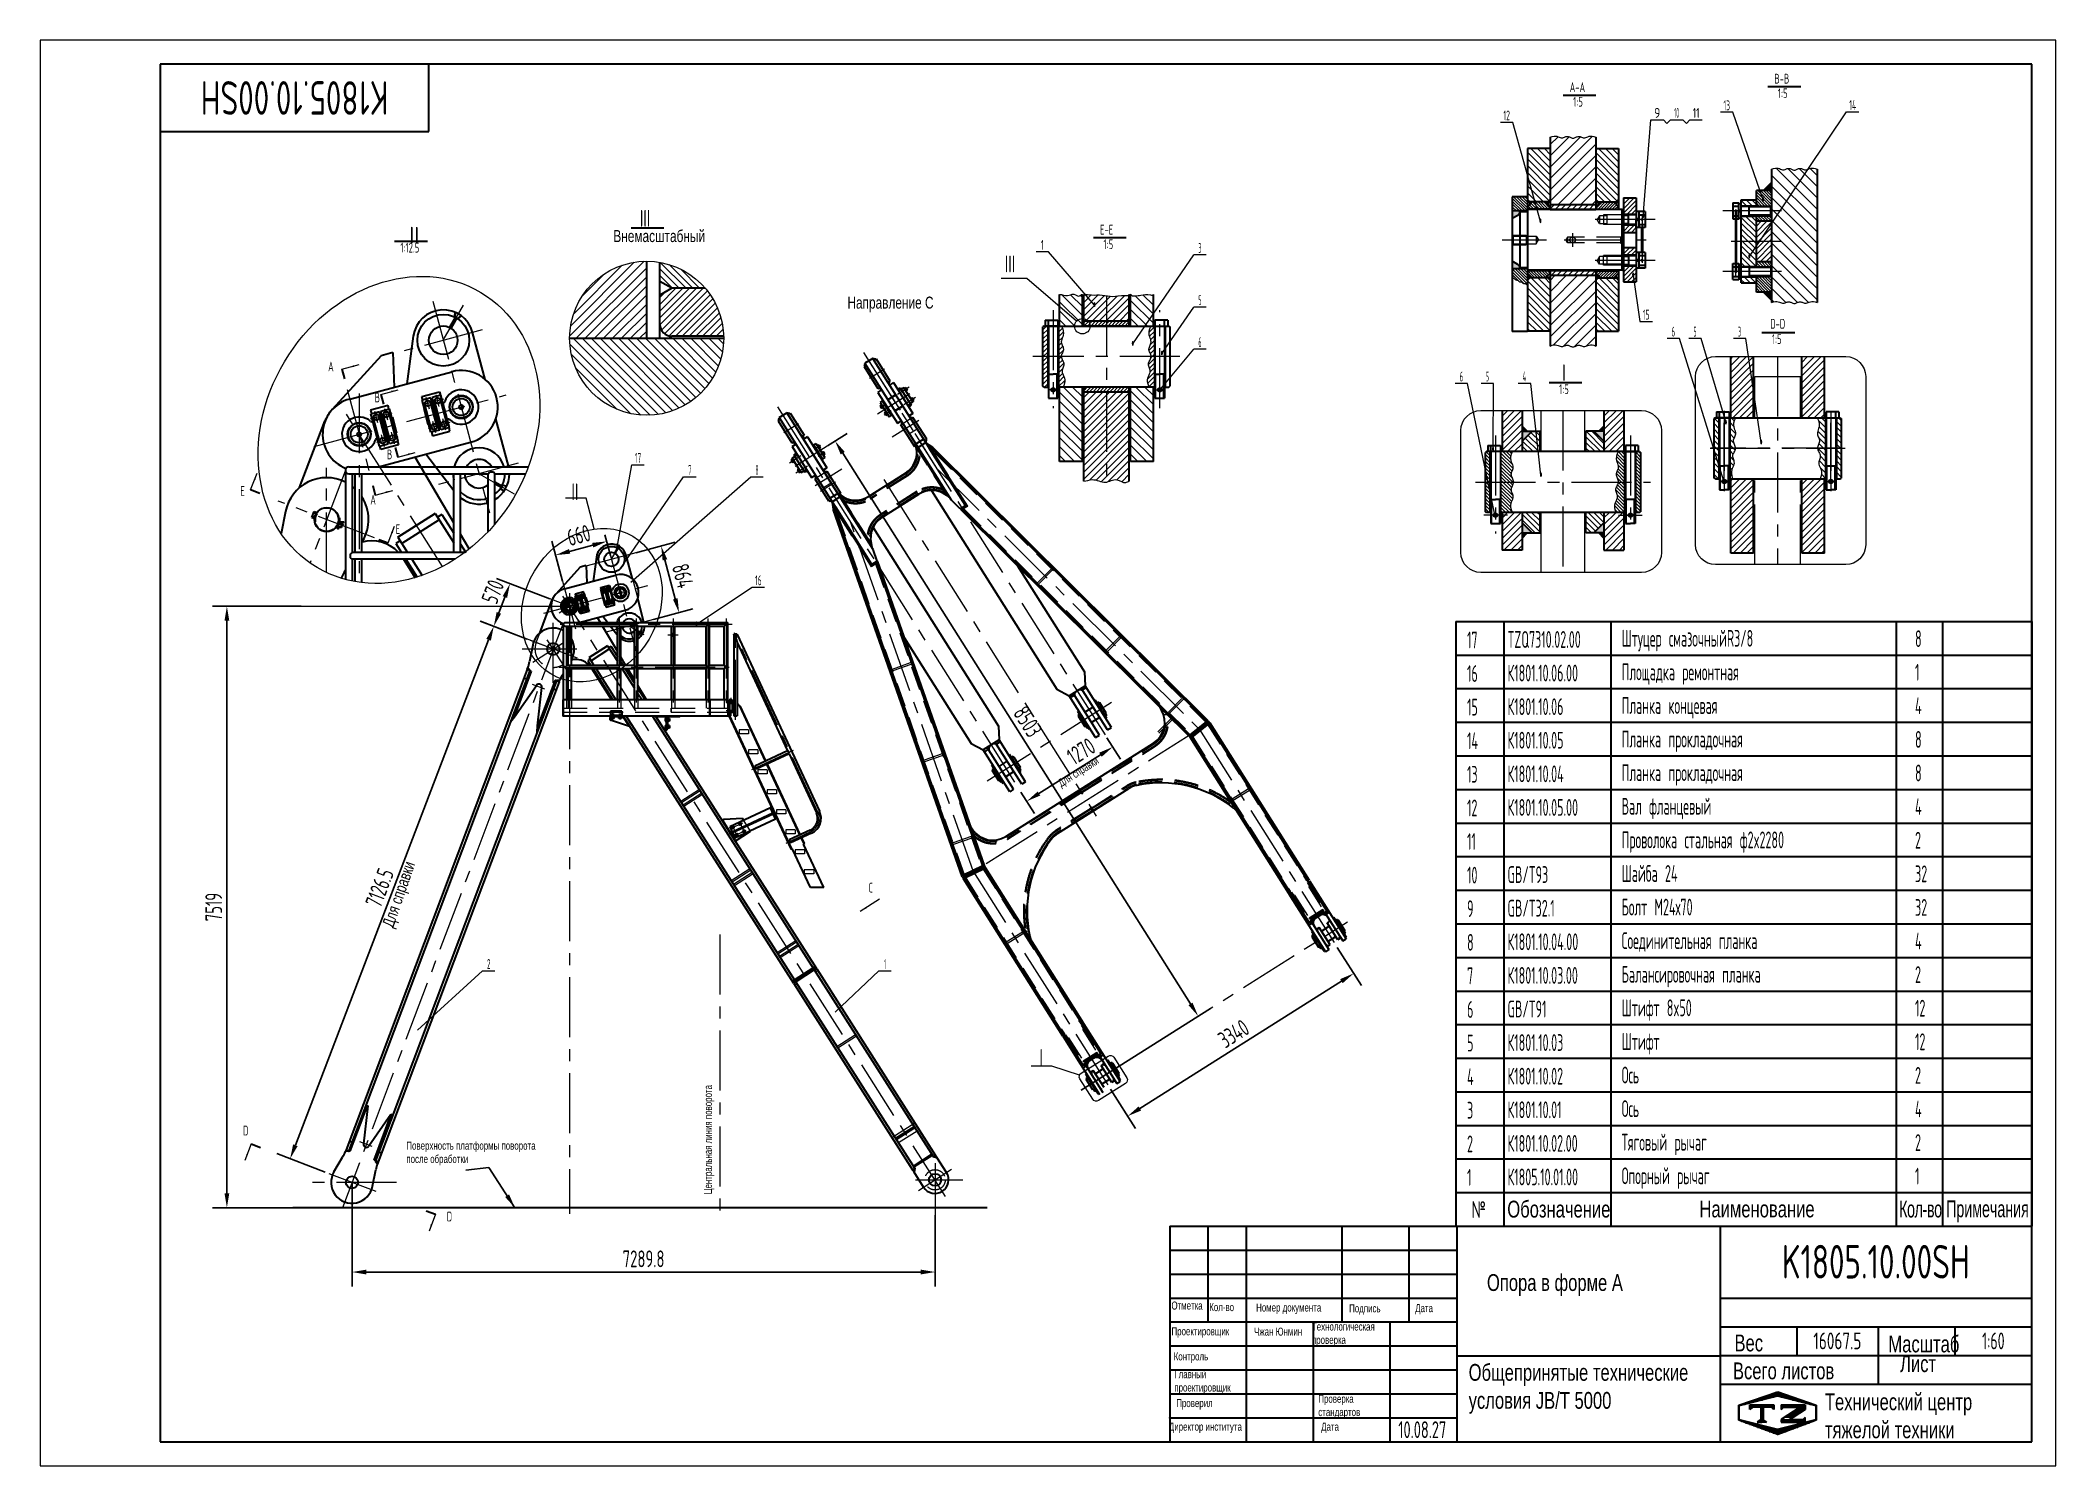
# Model space of a CAD drawing. Header units: millimetres. Extents: x 0 to 25200, y 0 to 17820.
import ezdxf
from ezdxf.enums import TextEntityAlignment as Align

# ---------------------------------------------------------------- set-up
doc = ezdxf.new("R2010")
doc.units = ezdxf.units.MM
doc.header["$LTSCALE"] = 600
for name, pattern in [('F', [0.75, 0.5, -0.25]), ('G', [2, 1.25, -0.25, 0.25, -0.25]), ('K', [2.5, 1.25, -0.25, 0.25, -0.25, 0.25, -0.25])]:
    doc.linetypes.add(name, pattern=pattern)
doc.layers.get('0').update_dxf_attribs({"lineweight": 30})
doc.layers.get('Defpoints').update_dxf_attribs({"lineweight": 30})
for name, color, linetype, lineweight in [('01', 7, 'Continuous', 30), ('02', 1, 'Continuous', 13), ('02C', 3, 'Continuous', 13), ('04', 2, 'F', 13), ('05', 4, 'G', 13), ('07', 6, 'K', 13), ('08', 1, 'Continuous', 13), ('11', 3, 'Continuous', 13), ('THICK', 7, 'Continuous', 30)]:
    doc.layers.add(name, color=color, linetype=linetype, lineweight=lineweight)
doc.styles.add('HZLIB', font='TXT.shx', dxfattribs={"width": 0.5, "height": 210})
doc.styles.get("Standard").update_dxf_attribs({"font": 'isocp', "width": 0.707, "bigfont": 'intecad.shx'})
doc.dimstyles.new('INTE', dxfattribs={"dimscale": 60, "dimtxt": 3.5, "dimasz": 3, "dimexe": 3, "dimexo": 0, "dimgap": 1, "dimtad": 1, "dimdec": 1, "dimdsep": 46, "dimtxsty": 'Standard', "dimcen": 0, "dimclrd": 1, "dimclre": 1, "dimclrt": 3, "dimadec": 0, "dimazin": 0, "dimtfac": 1, "dimtdec": 1, "dimtmove": 0, "dimatfit": 0, "dimfxl": 0, "dimarcsym": 0})
pattern_1 = [(135, (-38087.227, 1405.77), (-35.35534, -35.35534), [])]
pattern_2 = [(135, (3568.69, 3108.747), (-42.4264, -42.4264), [])]
pattern_3 = [(45, (2610.96, 3628.16), (-42.4264, 42.4264), [])]
pattern_4 = [(135, (3445.063, 3294.568), (-21.213203, -21.213203), [])]
pattern_5 = [(45, (1530.2, 1328.002), (-28.28427, 28.28427), [])]
pattern_6 = [(135, (2610.963, 3628.16), (-35.35534, -35.35534), [])]

msp = doc.modelspace()

# ---------------------------------------------------------------- texts
at = {"style": 'HZLIB', "width": 0.5}
for s, p in [('17', (17840, 10218.38)), ('TZQ7310.02.00', (18346.07, 10224.52)), ('Штуцер смазочныйRЗ/8', (19773.07, 10238.88)), ('8', (23441.59, 10234.77)), ('16', (17840, 9798.38)), ('К1801.10.06.00', (18346.07, 9804.52)), ('Площадка ремонтная', (19773.07, 9818.88)), ('1', (23441.59, 9814.77)), ('15', (17840, 9378.38)), ('К1801.10.06', (18346.07, 9384.52)), ('Планка концевая', (19773.07, 9398.88)), ('4', (23441.59, 9394.77)), ('14', (17840, 8958.38)), ('К1801.10.05', (18346.07, 8964.52)), ('Планка прокладочная', (19773.07, 8978.88)), ('8', (23441.59, 8974.77)), ('13', (17840, 8538.38)), ('К1801.10.04', (18346.07, 8544.52)), ('Планка прокладочная', (19773.07, 8558.88)), ('8', (23441.59, 8554.77)), ('12', (17840, 8118.38)), ('К1801.10.05.00', (18346.07, 8124.52)), ('Вал фланцевый', (19773.07, 8138.88)), ('4', (23441.59, 8134.77)), ('11', (17840, 7698.38)), ('Проволока стальная ф2x2280', (19773.07, 7718.88)), ('2', (23441.59, 7714.77)), ('10', (17840, 7278.38)), ('GB/T93', (18346.07, 7284.52)), ('Шайба 24', (19773.07, 7298.88)), ('32', (23441.59, 7294.77)), ('9', (17840, 6858.38)), ('GB/T32.1', (18346.07, 6864.52)), ('Болт М24х70', (19773.07, 6878.88)), ('32', (23441.59, 6874.77)), ('8', (17840, 6438.38)), ('К1801.10.04.00', (18346.07, 6444.52)), ('Соединительная планка', (19773.07, 6458.88)), ('4', (23441.59, 6454.77)), ('7', (17840, 6018.38)), ('К1801.10.03.00', (18346.07, 6024.52)), ('Балансировочная планка', (19773.07, 6038.88)), ('2', (23441.59, 6034.77)), ('6', (17840, 5598.38)), ('GB/T91', (18346.07, 5604.52)), ('Штифт 8x50', (19773.07, 5618.88)), ('12', (23441.59, 5614.77)), ('5', (17840, 5178.38)), ('К1801.10.03', (18346.07, 5184.52)), ('Штифт', (19773.07, 5198.88)), ('12', (23441.59, 5194.77)), ('4', (17840, 4758.38)), ('К1801.10.02', (18346.07, 4764.52)), ('Ось', (19773.07, 4778.88)), ('2', (23441.59, 4774.77)), ('3', (17840, 4338.38)), ('К1801.10.01', (18346.07, 4344.52)), ('Ось', (19773.07, 4358.88)), ('4', (23441.59, 4354.77)), ('2', (17840, 3918.38)), ('К1801.10.02.00', (18346.07, 3924.52)), ('Тяговый рычаг', (19773.07, 3938.88)), ('2', (23441.59, 3934.77)), ('1', (17840, 3498.38)), ('К1805.10.01.00', (18346.07, 3504.52)), ('Опорный рычаг', (19773.07, 3518.88)), ('1', (23441.59, 3514.77))]:
    msp.add_text(s, height=210, dxfattribs=at).set_placement(p)
at = {"attachment_point": 1}
for s, insert, char_height in [('{\\C3;III}', (7497.15, 15699.96), 210), ('{\\fArial|b0|i0|c204|p34;\\C3;Внемасштабный}', (7165.51, 15447.71), 150), ('{\\C3;III}', (12060.28, 15129.58), 210), ('{\\C3;I}', (19030.2, 13771.17), 210), ('{\\C3;II}', (6642.03, 12280.68), 210), ('{\\C3;I}', (12493.45, 5207.84), 210), ('{\\fArial|b0|i0|c204|p34;\\C3;Поверхность платформы поворота\\Pпосле обработки}', (4577.29, 4051.3), 100), ('{\\fArial|b0|i0|c204|p34;Обозначение}', (18342.74, 3312.64), 210), ('{\\fArial|b0|i0|c204|p34;Наименование}', (20745.67, 3314.66), 210), ('{\\fArial|b0|i0|c204|p34;\\W0.607;\\T0.95;Кол-во}', (23243.11, 3313.96), 210), ('{\\fArial|b0|i0|c204|p34;\\W0.607;Примечания}', (23830.06, 3315.98), 210), ('{\\fArial|b0|i0|c204|p34;\\C3;Опора в форме А}', (18088.39, 2394.68), 210), ('{\\fArial|b0|i0|c204|p34;Отметка}', (14143.99, 2052.09), 100), ('{\\fArial|b0|i0|c204|p34;Кол-во}', (14616.11, 2032.23), 100), ('{\\fArial|b0|i0|c204|p34;Номер документа}', (15202.54, 2027.26), 100), ('{\\fArial|b0|i0|c204|p34;Подпись}', (16365.44, 2017.33), 100), ('{\\fArial|b0|i0|c204|p34;Дата}', (17191.32, 2019.7), 100), ('{\\fArial|b0|i0|c204|p34;Проектировщик}', (14144.24, 1729.94), 100), ('{\\fArial|b0|i0|c204|p34;\\C3;Чжан Юнмин}', (15177.15, 1725.97), 100), ('{\\fArial|b0|i0|c204|p34;Вес}', (21183.56, 1639.37), 210), ('{\\fArial|b0|i0|c204|p34;Масштаб}', (23108.07, 1626.68), 210), ('{\\fArial|b0|i0|c204|p34;Общепринятые технические\\Pусловия \\fArial|b0|i0|c0|p34;JB/T 5000}', (17859.75, 1271.56), 210), ('{\\fArial|b0|i0|c204|p34;Всего листов}', (21164.5, 1290.34), 210), ('{\\fArial|b0|i0|c204|p34;Главный\\Pпроектировщик}', (14179.76, 1193.65), 100), ('{\\fArial|b0|i0|c204|p34;Проверил}', (14203.6, 832.44), 100), ('{\\fArial|b0|i0|c204|p34;Проверка\\Pстандартов}', (15979.94, 887), 100), ('{\\fArial|b0|i0|c204|p34;Технический центр\\Pтяжелой техники}', (22314.13, 903.23), 210), ('{\\fArial|b0|i0|c204|p34;Директор института}', (14112.36, 538.01), 100)]:
    msp.add_mtext(s, dxfattribs=dict(at, insert=insert, char_height=char_height))
for s, insert, char_height, width in [('{\\W1;\\C3;II}', (4614.67, 15488.71), 210, 7.0477), ('{\\fArial|b0|i0|c204|p34;\\C3;Направление С}', (10092.03, 14615.82), 150, 1093.5648), ('{\\Fisocp,intecad|c204;№}', (17895.82, 3306.94), 210, 10.2728), ('{\\fArial|b0|i0|c204|p34;Технологическая\\Pпроверка}', (15900.18, 1789.48), 100, 3.9727), ('{\\fArial|b0|i0|c204|p34;Контроль}', (14171.81, 1415.93), 100, 3.9727), ('{\\fArial|b0|i0|c204|p34;Лист}', (23254.15, 1380), 210, 1645.8459), ('{\\fArial|b0|i0|c204|p34;Дата}', (16015.69, 537.7), 100, 15.8909)]:
    msp.add_mtext(s, dxfattribs=dict(at, insert=insert, char_height=char_height, width=width))
for s, insert, char_height, rotation in [('{\\fArial|b0|i0|c204|p34;\\C3;Для справки}', (12711.7, 8565.77), 100, 32.324691), ('{\\fArial|b0|i0|c204|p34;\\C3;Для справки}', (4269.73, 6764.87), 150, 71.01441), ('{\\fArial|b0|i0|c204|p34;\\C3;Центральная линия поворота}', (8298.56, 3392.49), 100, 90)]:
    msp.add_mtext(s, dxfattribs=dict(at, insert=insert, char_height=char_height, rotation=rotation))
at = {"layer": '02', "width": 0.605172}
for p, p2 in [((20027.8, 15594.13), (20057.8, 15594.13)), ((21525.94, 15800.33), (21555.94, 15800.33)), ((18742.01, 15531.39), (18772.01, 15531.39)), ((21354.82, 15090.75), (21384.82, 15090.75)), ((19901, 14857.33), (19931, 14857.33)), ((13166.95, 14484.36), (13196.95, 14484.36)), ((13645.41, 13999.78), (13675.41, 13999.78)), ((14009.36, 13878.84), (14039.36, 13878.84)), ((21060.88, 13013.45), (21090.88, 13013.45)), ((18149.73, 12680.65), (18179.73, 12680.65)), ((21502.61, 12766.53), (21532.61, 12766.53)), ((18749.34, 12356.95), (18779.34, 12356.95)), ((7201.47, 11481.04), (7231.47, 11481.04)), ((8188.45, 10495.75), (8218.45, 10495.75))]:
    msp.add_text('\\M+5A1F1', height=50, dxfattribs=at).set_placement(p, p2, align=Align.FIT)
at = {"layer": '11', "width": 0.707}
for s, p in [('B-B', (21682.95, 17242.04)), ('A-A', (19123.05, 17135.53)), ('1:5', (21726.77, 17060.16)), ('1:5', (19166.87, 16953.66)), ('E-E', (13250.26, 15354.78)), ('1:12.5', (4502.8, 15129.81)), ('1:5', (13294.08, 15172.91)), ('D-D', (21630.61, 14177.99)), ('1:5', (21651.87, 13986.8)), ('A', (3598.66, 13643.48)), ('B', (4180.98, 13256.82)), ('1:5', (18990.95, 13360.22)), ('B', (4334.12, 12545.04)), ('E', (2501.96, 12088.01)), ('A', (4125.91, 11979.22)), ('E', (4444.07, 11610.4)), ('C', (10355.45, 7128.64)), ('D', (2534.22, 4091.38)), ('D', (5082.48, 3016.82))]:
    msp.add_text(s, height=122.5, dxfattribs=at).set_placement(p, align=Align.BOTTOM_LEFT)
at = {"layer": '11', "width": 0.693834}
msp.add_text('K1805.10.00SH', height=420, rotation=180, dxfattribs=at).set_placement((4353.66, 17310), (2006.34, 17310), align=Align.FIT)
at = {"layer": '11'}
for s, height, width, p, p2 in [('12', 123.744, 0.599594, (18293.8, 16818.67), (18376.16, 16818.67)), ('9', 123.74, 1.024555, (20177.89, 16850.25), (20256.69, 16850.25)), ('10', 123.744, 0.47098, (20430.06, 16850.25), (20491.3, 16850.25)), ('11', 123.744, 0.798543, (20662.07, 16850.25), (20746.06, 16850.25)), ('13', 123.744, 0.609833, (21045.79, 16944.63), (21128.15, 16944.63)), ('14', 123.744, 0.614783, (22618.54, 16948.92), (22706.03, 16948.92)), ('1', 123.74, 0.891671, (12510.56, 15199.61), (12549.17, 15199.61)), ('3', 123.74, 0.527686, (14480.95, 15162.2), (14519.57, 15162.2)), ('5', 123.74, 0.527686, (14480.95, 14509.62), (14519.57, 14509.62)), ('15', 123.744, 0.609833, (20038.29, 14328.88), (20120.66, 14328.88)), ('6', 123.74, 0.600695, (20396.04, 14116.08), (20440.61, 14116.08)), ('5', 123.74, 0.527686, (20670.82, 14116.08), (20709.44, 14116.08)), ('3', 123.74, 0.527686, (21228.13, 14116.08), (21266.75, 14116.08)), ('6', 123.74, 0.520483, (14480.95, 13984.14), (14519.57, 13984.14)), ('6', 123.74, 0.600695, (17747.2, 13555.04), (17791.77, 13555.04)), ('5', 123.74, 0.527686, (18074.9, 13555.04), (18113.52, 13555.04)), ('4', 123.74, 0.543846, (18535.83, 13555.04), (18579.57, 13555.04)), ('17', 123.744, 0.606, (7434, 12537.61), (7512.74, 12537.61)), ('7', 123.74, 0.514182, (8103.76, 12386.96), (8138.75, 12386.96)), ('8', 123.74, 0.514182, (8944.11, 12386.96), (8979.1, 12386.96)), ('16', 123.744, 0.610556, (8936.37, 11006.69), (9019.45, 11006.69)), ('2', 123.74, 0.562593, (5586.05, 6210.39), (5628.52, 6210.39)), ('1', 123.74, 0.404, (10553.39, 6210.39), (10570.89, 6210.39)), ('K1805.10.00SH', 420, 0.693834, (21776.34, 2340), (24123.66, 2340)), ('16067.5', 210, 0.681698, (22169.99, 1455), (22770.01, 1455)), ('1:60', 210, 0.655288, (24278.9, 1455), (24561.1, 1455)), ('10.08.27', 210, 0.642055, (16980, 345), (17580, 345))]:
    msp.add_text(s, height=height, dxfattribs=dict(at, width=width)).set_placement(p, p2, align=Align.FIT)

# ---------------------------------------------------------------- blocks, each defined once
blk = doc.blocks.new('*D1')
at = {"layer": '08', "color": 1, "lineweight": -2}
for p, q in [((16216, 6480), (16518, 6002)), ((13749, 4466), (16269, 6058)), ((13382, 4709), (13693, 4217))]:
    blk.add_line(p, q, dxfattribs=at)
at = {"layer": '08', "color": 1}
for points in [[(16253, 6083), (16285, 6032), (16422, 6154)], [(13733, 4491), (13765, 4440), (13596, 4370)]]:
    blk.add_solid(points, dxfattribs=at)
at = {"layer": 'Defpoints', "color": 0}
for p in [(16216, 6480), (16422, 6154), (13382, 4709)]:
    blk.add_point(p, dxfattribs=at)
at = {"layer": '08', "color": 3, "insert": (14921, 5401), "char_height": 210, "attachment_point": 5, "rotation": 32.2744}
blk.add_mtext('3340', dxfattribs=at)
blk = doc.blocks.new('*D2')
at = {"layer": '08', "color": 1, "lineweight": -2}
for p, q in [((13336, 9100), (13505, 8833)), ((12487, 8403), (13256, 8889)), ((12262, 8422), (12431, 8155))]:
    blk.add_line(p, q, dxfattribs=at)
at = {"layer": '08', "color": 1}
for points in [[(13240, 8914), (13272, 8863), (13409, 8985)], [(12471, 8428), (12503, 8378), (12335, 8307)]]:
    blk.add_solid(points, dxfattribs=at)
at = {"layer": 'Defpoints', "color": 0}
for p in [(13336, 9100), (13409, 8985), (12262, 8422)]:
    blk.add_point(p, dxfattribs=at)
at = {"layer": '08', "color": 3, "insert": (13014, 8931), "char_height": 210, "attachment_point": 5, "rotation": 32.2744}
blk.add_mtext('1270', dxfattribs=at)
blk = doc.blocks.new('*D4')
at = {"layer": '08', "color": 1, "lineweight": -2}
for p, q in [((7446, 11413), (7937, 11545)), ((7940, 10838), (7810, 11324)), ((7669, 10579), (8161, 10711))]:
    blk.add_line(p, q, dxfattribs=at)
at = {"layer": '08', "color": 1}
for points in [[(7839, 11332), (7781, 11317), (7763, 11498)], [(7969, 10846), (7911, 10830), (7987, 10664)]]:
    blk.add_solid(points, dxfattribs=at)
at = {"layer": 'Defpoints', "color": 0}
for p in [(7446, 11413), (7763, 11498), (7669, 10579)]:
    blk.add_point(p, dxfattribs=at)
at = {"layer": '08', "color": 3, "insert": (8034, 11124), "char_height": 210, "attachment_point": 5, "rotation": 285}
blk.add_mtext('864', dxfattribs=at)
blk = doc.blocks.new('inte_dim_blk')
at = {"layer": '08', "color": 1}
blk.add_line((0, 0), (-3, 0), dxfattribs=at)
blk = doc.blocks.new('*D5')
at = {"layer": '08', "color": 1, "lineweight": -2}
for p, q in [((3262, 10744), (2153, 10744)), ((2333, 10564), (2333, 3405)), ((3157, 3225), (2153, 3225))]:
    blk.add_line(p, q, dxfattribs=at)
at = {"layer": '08', "color": 1}
for points in [[(2303, 10564), (2363, 10564), (2333, 10744)], [(2303, 3405), (2363, 3405), (2333, 3225)]]:
    blk.add_solid(points, dxfattribs=at)
at = {"layer": 'Defpoints', "color": 0}
for p in [(3262, 10744), (2333, 3225), (3157, 3225)]:
    blk.add_point(p, dxfattribs=at)
at = {"layer": '08', "color": 3, "insert": (2168, 6984), "char_height": 210, "attachment_point": 5, "rotation": 90}
blk.add_mtext('7519', dxfattribs=at)
blk = doc.blocks.new('*D6')
at = {"layer": '08', "color": 1, "lineweight": -2}
for p, q in [((3898, 3542), (3898, 2241)), ((11188, 3130), (11188, 2241)), ((4078, 2421), (11008, 2421))]:
    blk.add_line(p, q, dxfattribs=at)
at = {"layer": '08', "color": 1}
for points in [[(4078, 2451), (4078, 2391), (3898, 2421)], [(11008, 2451), (11008, 2391), (11188, 2421)]]:
    blk.add_solid(points, dxfattribs=at)
at = {"layer": 'Defpoints', "color": 0}
for p in [(3898, 3542), (11188, 3130), (11188, 2421)]:
    blk.add_point(p, dxfattribs=at)
at = {"layer": '08', "color": 3, "insert": (7543, 2586), "char_height": 210, "attachment_point": 5}
blk.add_mtext('7289.8', dxfattribs=at)
blk = doc.blocks.new('*D7')
at = {"layer": '08', "color": 1, "lineweight": -2}
for p, q in [((6089, 10334), (5502, 10559)), ((5605, 10326), (3189, 4006)), ((3560, 3671), (2956, 3902))]:
    blk.add_line(p, q, dxfattribs=at)
at = {"layer": '08', "color": 1}
for points in [[(5577, 10337), (5634, 10315), (5670, 10494)], [(3161, 4017), (3217, 3995), (3124, 3838)]]:
    blk.add_solid(points, dxfattribs=at)
at = {"layer": 'Defpoints', "color": 0}
for p in [(6089, 10334), (3124, 3838), (3560, 3671)]:
    blk.add_point(p, dxfattribs=at)
at = {"layer": '08', "color": 3, "insert": (4243, 7225), "char_height": 210, "attachment_point": 5, "rotation": 69.0729}
blk.add_mtext('7126.5', dxfattribs=at)
blk = doc.blocks.new('*D8')
at = {"layer": '08', "color": 1, "lineweight": -2}
for p, q in [((6373, 10836), (5705, 11092)), ((5809, 10859), (5734, 10662)), ((6089, 10334), (5501, 10559))]:
    blk.add_line(p, q, dxfattribs=at)
at = {"layer": '08', "color": 1}
for points in [[(5781, 10870), (5837, 10849), (5873, 11028)], [(5706, 10673), (5762, 10652), (5670, 10494)]]:
    blk.add_solid(points, dxfattribs=at)
at = {"layer": 'Defpoints', "color": 0}
for p in [(6373, 10836), (5670, 10494), (6089, 10334)]:
    blk.add_point(p, dxfattribs=at)
at = {"layer": '08', "color": 3, "insert": (5658, 10926), "char_height": 210, "attachment_point": 5, "rotation": 69.0729}
blk.add_mtext('570', dxfattribs=at)
blk = doc.blocks.new('*D9')
at = {"layer": '08', "color": 1, "lineweight": -2}
for p, q in [((7060, 11636), (7128, 11381)), ((6531, 11058), (6397, 11558)), ((6618, 11431), (6908, 11508))]:
    blk.add_line(p, q, dxfattribs=at)
at = {"layer": '08', "color": 1}
for points in [[(6610, 11460), (6626, 11402), (6444, 11384)], [(6900, 11537), (6915, 11479), (7082, 11555)]]:
    blk.add_solid(points, dxfattribs=at)
at = {"layer": 'Defpoints', "color": 0}
for p in [(7060, 11636), (7082, 11555), (6531, 11058)]:
    blk.add_point(p, dxfattribs=at)
at = {"layer": '08', "color": 3, "insert": (6732, 11632), "char_height": 210, "attachment_point": 5, "rotation": 15}
blk.add_mtext('660', dxfattribs=at)
blk = doc.blocks.new('*D10')
at = {"layer": '08', "color": 1, "lineweight": -2}
for p, q in [((9841, 12749), (10090, 12906)), ((10034, 12658), (14382, 5773)), ((13013, 4695), (14630, 5716))]:
    blk.add_line(p, q, dxfattribs=at)
at = {"layer": '08', "color": 1}
for points in [[(10059, 12674), (10008, 12642), (9938, 12810)], [(14407, 5789), (14357, 5757), (14478, 5620)]]:
    blk.add_solid(points, dxfattribs=at)
at = {"layer": 'Defpoints', "color": 0}
for p in [(9841, 12749), (14478, 5620), (13013, 4695)]:
    blk.add_point(p, dxfattribs=at)
at = {"layer": '08', "color": 3, "insert": (12347, 9303), "char_height": 210, "attachment_point": 5, "rotation": 302.2744}
blk.add_mtext('8503', dxfattribs=at)
blk = doc.blocks.new('*U24', base_point=(251.96, 168.31))
at = {"layer": '01'}
for p, q in [((251.96, 168.31), (251.96, 182.31)), ((195.96, 168.31), (251.96, 168.31))]:
    blk.add_line(p, q, dxfattribs=at)
blk = doc.blocks.new('*U25')
at = {"layer": '04'}
blk.add_blockref('*U24', (0, 0), dxfattribs=at)
blk = doc.blocks.new('*U26')
at = {"layer": '01'}
for points in [[(415, 292), (25, 292)], [(25, 292), (25, 5)], [(415, 5), (415, 292)], [(25, 5), (415, 5)]]:
    blk.add_lwpolyline(points, dxfattribs=at)
at = {"layer": '02'}
for points in [[(420, 297), (0, 297)], [(0, 297), (0, 0)], [(420, 0), (420, 297)], [(0, 0), (420, 0)]]:
    blk.add_lwpolyline(points, dxfattribs=at)
blk = doc.blocks.new('*X49')
at = {"color": 0}
for p, q in [((127.06, 7.8), (132.06, 7.8)), ((127.06, 7.5), (132.06, 7.5)), ((127.06, 7.2), (127.32, 7.2)), ((127.84, 5.4), (129.64, 5.4)), ((128.3, 5.7), (130.1, 5.7)), ((128.77, 6), (130.57, 6)), ((129.23, 6.3), (131.04, 6.3)), ((129.7, 6.6), (131.51, 6.6)), ((130.16, 6.9), (131.98, 6.9)), ((130.62, 7.2), (132.06, 7.2))]:
    blk.add_line(p, q, dxfattribs=at)
blk = doc.blocks.new('*X50')
at = {"color": 0}
for p, q in [((127.06, 4.8), (132.06, 4.8)), ((127.06, 4.5), (132.06, 4.5)), ((131.84, 5.1), (132.06, 5.1))]:
    blk.add_line(p, q, dxfattribs=at)
blk = doc.blocks.new('*X48')
at = {"color": 0}
for p, q in [((122.34, 4.5), (123.72, 4.5)), ((122.82, 4.8), (123.24, 4.8))]:
    blk.add_line(p, q, dxfattribs=at)
blk = doc.blocks.new('*X47')
at = {"color": 0}
for p, q in [((120.53, 7.8), (125.53, 7.8)), ((120.53, 7.5), (125.53, 7.5)), ((120.53, 7.2), (120.79, 7.2)), ((125.27, 7.2), (125.53, 7.2))]:
    blk.add_line(p, q, dxfattribs=at)
blk = doc.blocks.new('*X46')
at = {"color": 0}
for p, q in [((120.66, 8.7), (121.92, 8.7)), ((121.52, 9), (123.12, 9)), ((122.38, 9.3), (124.32, 9.3)), ((123.24, 9.6), (125.52, 9.6)), ((124.1, 9.9), (128.52, 9.9)), ((124.97, 10.2), (127.67, 10.2)), ((125.83, 10.5), (126.82, 10.5)), ((127.02, 9.6), (129.37, 9.6)), ((128.22, 9.3), (130.22, 9.3)), ((129.42, 9), (131.07, 9)), ((130.62, 8.7), (131.92, 8.7)), ((118.22, 7.8), (118.32, 7.8)), ((118.22, 7.5), (118.27, 7.5)), ((118.22, 7.2), (118.27, 7.2)), ((118.22, 6.9), (118.27, 6.9)), ((118.22, 6.6), (118.27, 6.6)), ((118.22, 6.3), (118.27, 6.3)), ((118.22, 6), (118.27, 6)), ((118.22, 5.7), (118.27, 5.7)), ((118.22, 5.4), (118.27, 5.4)), ((118.22, 5.1), (118.27, 5.1)), ((118.22, 4.8), (118.27, 4.8)), ((118.79, 4.5), (119.42, 4.5)), ((118.94, 8.1), (119.52, 8.1)), ((119.8, 8.4), (120.72, 8.4)), ((131.82, 8.4), (132.77, 8.4)), ((133.02, 8.1), (133.62, 8.1)), ((133.12, 4.5), (133.76, 4.5)), ((134.22, 7.8), (134.32, 7.8)), ((134.27, 7.5), (134.32, 7.5)), ((134.27, 7.2), (134.32, 7.2)), ((134.27, 6.9), (134.32, 6.9)), ((134.27, 6.6), (134.32, 6.6)), ((134.27, 6.3), (134.32, 6.3)), ((134.27, 6), (134.32, 6)), ((134.27, 5.7), (134.32, 5.7)), ((134.27, 5.4), (134.32, 5.4)), ((134.27, 5.1), (134.32, 5.1)), ((134.27, 4.8), (134.32, 4.8)), ((119.61, 4.2), (120.62, 4.2)), ((120.43, 3.9), (121.82, 3.9)), ((121.26, 3.6), (123.02, 3.6)), ((122.08, 3.3), (124.22, 3.3)), ((122.91, 3), (125.42, 3)), ((123.73, 2.7), (128.89, 2.7)), ((124.55, 2.4), (128.07, 2.4)), ((125.38, 2.1), (127.26, 2.1)), ((126.2, 1.8), (126.45, 1.8)), ((127.12, 3), (129.7, 3)), ((128.32, 3.3), (130.51, 3.3)), ((129.52, 3.6), (131.32, 3.6)), ((130.72, 3.9), (132.14, 3.9)), ((131.92, 4.2), (132.95, 4.2))]:
    blk.add_line(p, q, dxfattribs=at)

# ---------------------------------------------------------------- dimensions: what is measured, and where the dimension line sits
at = {"layer": '08'}
for base, p1, p2, angle, text, picture, middle in [((14478.22, 5620.34), (9840.59, 12748.64), (13013.39, 4695.23), 122.274426, '8503', '*D10', (12347.43, 9303.24)), ((7763.28, 11498.17), (7669.13, 10578.88), (7445.62, 11413.05), 285, '864', '*D4', (8034.41, 11123.78))]:
    dim = msp.add_linear_dim(base=base, p1=p1, p2=p2, angle=angle, text=text, dimstyle='INTE', override={"dimblk2": 'inte_dim_blk'}, dxfattribs=at)
    dim.commit()
    dim.dimension.update_dxf_attribs({"geometry": picture, "text_midpoint": middle})
for base, p1, p2, angle, picture, middle in [((7081.5, 11554.87), (6531.44, 11057.77), (7059.82, 11635.79), 15, '*D9', (6774.61, 11472.64)), ((2332.75, 3224.62), (3261.73, 10743.62), (3156.54, 3224.62), 270, '*D5', (2332.75, 6984.12))]:
    dim = msp.add_linear_dim(base=base, p1=p1, p2=p2, angle=angle, dimstyle='INTE', override={"dimblk2": 'inte_dim_blk'}, dxfattribs=at)
    dim.commit()
    dim.dimension.update_dxf_attribs({"geometry": picture, "text_midpoint": middle, "dimtype": 160})
dim = msp.add_linear_dim(base=(5669.57, 10494.36), p1=(6373.36, 10836.34), p2=(6089.17, 10333.9), angle=249.072874, text='570', dimstyle='INTE', dxfattribs=at)
dim.commit()
dim.dimension.update_dxf_attribs({"geometry": '*D8', "text_midpoint": (5812.1, 10867.07), "dimtype": 160})
dim = msp.add_linear_dim(base=(3124.33, 3837.88), p1=(6089.17, 10333.9), p2=(3559.61, 3671.42), angle=249.072874, dimstyle='INTE', dxfattribs=at)
dim.commit()
dim.dimension.update_dxf_attribs({"geometry": '*D7', "text_midpoint": (4242.92, 7225.02)})
dim = msp.add_linear_dim(base=(13408.53, 8984.95), p1=(12262.09, 8421.83), p2=(13335.88, 9099.98), angle=32.274426, dimstyle='INTE', dxfattribs=at)
dim.commit()
dim.dimension.update_dxf_attribs({"geometry": '*D2', "text_midpoint": (13102.53, 8791.69), "dimtype": 160})
dim = msp.add_linear_dim(base=(16421.54, 6153.72), p1=(13381.67, 4709.49), p2=(16215.58, 6479.84), angle=32.274426, text='3340', dimstyle='INTE', dxfattribs=at)
dim.commit()
dim.dimension.update_dxf_attribs({"geometry": '*D1', "text_midpoint": (14920.86, 5401.12)})
dim = msp.add_linear_dim(base=(11187.54, 2420.52), p1=(3897.74, 3542.12), p2=(11187.54, 3130), dimstyle='INTE', dxfattribs=at)
dim.commit()
dim.dimension.update_dxf_attribs({"geometry": '*D6', "text_midpoint": (7542.64, 2420.52), "dimtype": 160})

# ---------------------------------------------------------------- hatches: boundary and pattern name
for points in [[(21647.61, 16042.71), (21547.61, 15942.71), (21647.61, 15942.71)], [(21647.61, 14572.71), (21547.61, 14672.71), (21647.61, 14672.71)], [(10326.72, 13757.96), (10305.58, 13744.62), (10313.37, 13779.1)], [(10423.11, 13818.84), (10444.24, 13832.19), (10409.76, 13839.98)], [(10499.73, 13484.02), (10478.59, 13470.67), (10513.08, 13462.89)], [(10596.11, 13544.9), (10617.25, 13558.25), (10609.46, 13523.76)], [(10737.47, 13465.27), (10709.88, 13471.5), (10720.56, 13454.59)], [(9349.32, 13140.69), (9370.46, 13154.04), (9335.97, 13161.83)], [(10866.87, 13222.93), (10873.1, 13250.52), (10856.19, 13239.84)], [(10884.25, 13088.66), (10905.38, 13102.01), (10870.9, 13109.8)], [(9252.93, 13079.82), (9231.8, 13066.47), (9239.58, 13100.95)], [(9522.33, 12866.75), (9543.47, 12880.1), (9535.68, 12845.61)], [(10787.86, 13027.79), (10766.72, 13014.44), (10774.51, 13048.93)], [(18591.9, 12932.57), (18526.9, 12997.57), (18526.9, 12932.57)], [(19486.9, 12932.57), (19551.9, 12997.57), (19551.9, 12932.57)], [(9425.94, 12805.87), (9404.8, 12792.53), (9439.29, 12784.74)], [(9454, 12654.7), (9443.32, 12671.61), (9437.09, 12644.02)], [(10960.87, 12753.85), (10939.73, 12740.5), (10974.22, 12732.71)], [(10952.91, 12730.85), (10942.28, 12783.27), (10968.98, 12741)], [(11057.25, 12814.72), (11078.39, 12828.07), (11070.6, 12793.58)], [(11101.5, 12744.67), (11072.53, 12790.54, 0.04923027), (11114.88, 12758.15)], [(9600.31, 12423.03), (9572.72, 12429.26), (9589.63, 12439.94)], [(9714.07, 12349.64), (9692.94, 12336.29), (9700.72, 12370.78)], [(9810.46, 12410.52), (9831.6, 12423.87), (9797.11, 12431.65)], [(10007.66, 12133.87), (9964.89, 12166), (9991.59, 12123.72)], [(9983.47, 12136.57), (10004.61, 12149.92), (9996.82, 12115.44)], [(11333.13, 12128.83), (11333.11, 12128.86), (11349.17, 12139), (11375.87, 12096.73)], [(9887.08, 12075.7), (9865.94, 12062.35), (9900.43, 12054.56)], [(9913.4, 11999.35), (9931.32, 12005.65), (9902.36, 12051.52, -0.04923027)], [(11509.02, 11955.2), (11503.49, 11962.07), (11513.92, 11968.66), (11511.81, 11966.53)], [(18591.9, 11662.57), (18526.9, 11597.57), (18526.9, 11662.57)], [(19486.9, 11662.57), (19551.9, 11597.57), (19551.9, 11662.57)], [(10387.86, 11531.84), (10387.84, 11531.87), (10371.78, 11521.73), (10398.47, 11479.45)], [(10469.04, 11298.41), (10465.22, 11306.35), (10454.79, 11299.76), (10457.62, 11300.75)], [(8672.72, 10393.95), (8672.72, 10390.95), (8669.82, 10390.95)], [(8709.22, 10393.95), (8709.22, 10390.95), (8712.12, 10390.95)], [(8712.12, 10290.86), (8713.38, 10288.14), (8712.12, 10287.86)], [(6121, 9939.69, 0.26794919), (6119.38, 9949.55), (6097.43, 9976.35), (6088.25, 9952.05)], [(6488.68, 9800.91), (6497.85, 9825.22), (6463.67, 9819.61, 0.26794919), (6455.94, 9813.27)], [(12955.23, 9683.42, 0.41421356), (12939.65, 9614.45), (12912.95, 9656.72)], [(12972.64, 9694.42, -0.41421356), (13041.62, 9678.84), (13014.92, 9721.12)], [(5928.99, 9360.15), (5905.6, 9368.98), (5878.76, 9297.88)], [(8600.95, 9562.62), (8600.95, 9557.62), (8605.95, 9557.62)], [(8600.95, 9409.62), (8600.95, 9414.62), (8605.95, 9414.62)], [(6217.15, 9251.4), (6240.54, 9242.57), (6213.7, 9171.46)], [(14394.23, 9113.76), (14389.31, 9121.56), (14382.27, 9128.55), (14364.25, 9119.67), (14372.18, 9111.8), (14381.2, 9097.52)], [(14603.68, 9311.74), (14592.81, 9295.75), (14598.91, 9289.7), (14604.48, 9280.88), (14622.45, 9288.01)], [(11881.44, 9005.27, 0.41421356), (11865.87, 8936.3), (11839.17, 8978.57)], [(11898.86, 9016.27, -0.41421356), (11967.83, 9000.7), (11941.13, 9042.97)], [(9073.75, 8810.55), (9076.47, 8811.82), (9072.49, 8813.27)], [(9091.63, 8772.22), (9094.35, 8773.49), (9092.9, 8769.5)], [(9503.13, 7889.75), (9505.85, 7891.01), (9501.87, 7892.46)], [(9521.01, 7851.41), (9523.73, 7852.68), (9522.28, 7848.69)], [(11603.5, 8023.7), (11595.2, 8034.34), (11599.67, 8021.61, -0.00662311)], [(11539.42, 7340.93), (11553.58, 7354.09), (11548.01, 7362.91), (11545.17, 7371.01), (11526.06, 7368.08)], [(11815.1, 7476.91), (11806.09, 7491.18), (11802.38, 7501.72), (11786.62, 7489.27), (11789.91, 7479.91), (11794.83, 7472.11)], [(16116.11, 6804.96), (16120.15, 6822.89), (16127.1, 6811.9)], [(15964.76, 6709.37), (15946.83, 6713.42), (15953.77, 6702.43)], [(16251.73, 6590.2), (16269.67, 6586.15), (16262.73, 6597.14)], [(16100.39, 6494.62), (16096.34, 6476.68), (16089.4, 6487.68)], [(13045.73, 5527.01), (13040.39, 5535.47), (13037.28, 5521.67)], [(13139.61, 4925.16), (13121.68, 4929.21), (13128.62, 4918.21)], [(13290.96, 5020.74), (13295.01, 5038.67), (13301.95, 5027.68)], [(13426.59, 4805.98), (13444.52, 4801.93), (13437.58, 4812.92)], [(3814.06, 3926.45), (3823.24, 3950.75), (3855.98, 3938.39, -0.26794919), (3848.24, 3932.06)], [(4214.49, 3775.32), (4223.66, 3799.62), (4190.92, 3811.98, 0.26794919), (4192.54, 3802.11)], [(11167.33, 3862.28), (11194.31, 3879.49), (11211.52, 3852.5)], [(10934.62, 3713.89), (10907.64, 3696.68), (10924.85, 3669.7)]]:
    msp.add_hatch(color=256).paths.add_polyline_path(points)
h = msp.add_hatch(color=256)
h.paths.add_polyline_path([(18404.96, 15590.58), (18474.96, 15631, 0.26794919), (18499.96, 15674.3), (18499.96, 15686.8), (18404.96, 15686.8)])
h.paths.add_polyline_path([(18404.96, 14961.8), (18499.96, 14961.8), (18499.96, 14974.3, 0.26794919), (18474.96, 15017.6), (18404.96, 15058.01)])
h = msp.add_hatch(color=256)
h.paths.add_polyline_path([(18603.75, 15799.3), (18624.96, 15799.3, -0.41421356)])
h.paths.add_polyline_path([(18624.96, 15799.3), (18603.75, 15799.3, -0.41421356), (18603.75, 15820.51)])
h = msp.add_hatch(color=256)
h.paths.add_polyline_path([(18871.17, 15799.3), (18849.96, 15799.3, 0.41421356)])
h.paths.add_polyline_path([(18849.96, 15799.3), (18871.17, 15799.3, 0.41421356), (18871.17, 15820.51)])
h = msp.add_hatch(color=256)
h.paths.add_polyline_path([(19458.75, 15799.3), (19479.96, 15799.3, -0.41421356)])
h.paths.add_polyline_path([(19479.96, 15799.3), (19458.75, 15799.3, -0.41421356), (19458.75, 15820.51)])
h = msp.add_hatch(color=256)
h.paths.add_polyline_path([(19726.17, 15799.3), (19704.96, 15799.3, 0.41421356)])
h.paths.add_polyline_path([(19704.96, 15799.3), (19726.17, 15799.3, 0.41421356), (19726.17, 15820.51)])
h = msp.add_hatch(color=256)
h.paths.add_polyline_path([(18603.75, 14849.3), (18624.96, 14849.3, 0.41421356)])
h.paths.add_polyline_path([(18624.96, 14849.3), (18603.75, 14849.3, 0.41421356), (18603.75, 14828.08)])
h = msp.add_hatch(color=256)
h.paths.add_polyline_path([(18871.17, 14849.3), (18849.96, 14849.3, -0.41421356)])
h.paths.add_polyline_path([(18849.96, 14849.3), (18871.17, 14849.3, -0.41421356), (18871.17, 14828.08)])
h = msp.add_hatch(color=256)
h.paths.add_polyline_path([(19458.75, 14849.3), (19479.96, 14849.3, 0.41421356)])
h.paths.add_polyline_path([(19479.96, 14849.3), (19458.75, 14849.3, 0.41421356), (19458.75, 14828.08)])
h = msp.add_hatch(color=256)
h.paths.add_polyline_path([(19726.17, 14849.3), (19704.96, 14849.3, -0.41421356)])
h.paths.add_polyline_path([(19704.96, 14849.3), (19726.17, 14849.3, -0.41421356), (19726.17, 14828.08)])
h = msp.add_hatch(color=256)
h.paths.add_polyline_path([(18651.9, 12932.57), (18526.9, 12932.57), (18526.9, 12807.57)])
h.paths.add_polyline_path([(18651.9, 11662.57), (18526.9, 11787.57), (18526.9, 11662.57)])
h = msp.add_hatch(color=256)
h.paths.add_polyline_path([(19551.9, 12807.57), (19551.9, 12932.57), (19426.9, 12932.57)])
h.paths.add_polyline_path([(19551.9, 11662.57), (19551.9, 11787.57), (19426.9, 11662.57)])
h = msp.add_hatch(color=256)
h.paths.add_polyline_path([(9945.65, 11982.97), (9931.32, 12005.65), (9939.99, 11980.98)])
h.paths.add_polyline_path([(9939.99, 11980.98), (9931.32, 12005.65), (9922.1, 12002.41), (9927.72, 11976.67)])
h = msp.add_hatch(color=256)
h.paths.add_polyline_path([(14026.38, 9455.21), (14039.77, 9468.69), (13972.36, 9535.63), (13999, 9482.4)])
h.paths.add_polyline_path([(14026.38, 9455.21), (13999, 9482.4), (14017.22, 9445.98)])
h = msp.add_hatch(color=256)
h.paths.add_polyline_path([(14917.05, 8224.69), (14928.63, 8232), (14949.88, 8198.36)])
h.paths.add_polyline_path([(14949.88, 8198.36), (14928.63, 8232), (14944.7, 8242.15), (14995.43, 8161.83)])
h = msp.add_hatch(color=256)
h.paths.add_polyline_path([(11644.61, 7951), (11631.82, 7987.41), (11603.5, 8023.7, 0.00662311), (11599.67, 8021.61), (11626.68, 7944.7)])
h.paths.add_polyline_path([(11656.87, 7955.31), (11631.82, 7987.41), (11644.61, 7951)])
h = msp.add_hatch(color=256)
h.paths.add_polyline_path([(15876.83, 6766.2), (15859.74, 6793.26), (15885.95, 6809.81), (15903.04, 6782.76)])
h.paths.add_polyline_path([(15926.54, 6745.55), (15885.95, 6809.81), (15950.21, 6850.39, 0.41421356)])
h = msp.add_hatch(color=256)
h.paths.add_polyline_path([(16102.58, 6908.77), (16085.49, 6935.83), (16059.28, 6919.28), (16076.37, 6892.22)])
h.paths.add_polyline_path([(16099.86, 6855.02), (16059.28, 6919.28), (15995.02, 6878.69, -0.41421356)])
h = msp.add_hatch(color=256)
h.paths.add_polyline_path([(16105.96, 6798.55), (16127.1, 6811.9), (16140.45, 6790.76)])
h.paths.add_polyline_path([(16241.59, 6583.79), (16249.38, 6618.28), (16262.73, 6597.14)])
h = msp.add_hatch(color=256)
h.paths.add_polyline_path([(12372.94, 6617.96), (12361.37, 6610.65), (12382.61, 6577)])
h.paths.add_polyline_path([(12382.61, 6577), (12361.37, 6610.65), (12345.3, 6600.5), (12396.03, 6520.18)])
h = msp.add_hatch(color=256)
h.paths.add_polyline_path([(15967.12, 6681.3), (15953.77, 6702.43), (15974.91, 6715.78)])
h.paths.add_polyline_path([(16089.4, 6487.68), (16076.05, 6508.81), (16110.54, 6501.03)])
h = msp.add_hatch(color=256)
h.paths.add_polyline_path([(13051.68, 4981.98), (13034.6, 5009.04), (13060.81, 5025.59), (13077.89, 4998.54)])
h.paths.add_polyline_path([(13101.39, 4961.33), (13060.81, 5025.59), (13125.07, 5066.17, 0.41421356)])
h = msp.add_hatch(color=256)
h.paths.add_polyline_path([(13277.43, 5124.55), (13260.35, 5151.61), (13234.14, 5135.06), (13251.22, 5108)])
h.paths.add_polyline_path([(13274.72, 5070.8), (13234.14, 5135.06), (13169.88, 5094.48, -0.41421356)])
h = msp.add_hatch(color=256)
h.paths.add_polyline_path([(13149.76, 4931.56), (13128.62, 4918.21), (13141.97, 4897.08)])
h.paths.add_polyline_path([(13285.39, 4716.81), (13250.9, 4724.59), (13264.25, 4703.46)])
h = msp.add_hatch(color=256)
h.paths.add_polyline_path([(13315.3, 5006.54), (13301.95, 5027.68), (13280.81, 5014.33)])
h.paths.add_polyline_path([(13437.58, 4812.92), (13424.23, 4834.06), (13416.44, 4799.57)])
at = {"layer": '02'}
h = msp.add_hatch(dxfattribs=at)
h.set_pattern_fill('_USER', color=256, scale=60, angle=135, style=0, pattern_type=0)
h.set_pattern_definition(pattern_2)
h.paths.add_polyline_path([(18594.96, 16466.8), (18879.96, 16466.8), (18879.96, 15829.3), (18849.96, 15799.3), (18624.96, 15799.3), (18594.96, 15829.3)])
h.paths.add_polyline_path([(18594.96, 14819.3), (18624.96, 14849.3), (18849.96, 14849.3), (18879.96, 14819.3), (18879.96, 14181.8), (18594.96, 14181.8)])
h = msp.add_hatch(dxfattribs=at)
h.set_pattern_fill('_USER', color=256, scale=100, angle=45, style=0, pattern_type=0)
h.set_pattern_definition([(45, (2644.64, 3108.75), (-70.7107, 70.7107), [])])
h.paths.add_polyline_path([(19449.96, 16607.48), (19424.85, 16617.29), (19402.74, 16621.82), (19383.27, 16622.21), (19366.09, 16619.59), (19350.86, 16615.1), (19337.24, 16609.88), (19324.86, 16605.06), (19313.4, 16601.78), (19302.53, 16600.88), (19292.15, 16602.04), (19282.19, 16604.68), (19272.58, 16608.19), (19263.24, 16611.96), (19254.11, 16615.4), (19245.13, 16617.91), (19236.21, 16618.88), (19227.3, 16617.9), (19218.4, 16615.32), (19209.49, 16611.66), (19200.58, 16607.48), (19191.68, 16603.29), (19182.77, 16599.64), (19173.86, 16597.06), (19164.96, 16596.08), (19156.05, 16597.06), (19147.15, 16599.64), (19138.24, 16603.29), (19129.33, 16607.48), (19120.43, 16611.66), (19111.52, 16615.32), (19102.61, 16617.9), (19093.71, 16618.88), (19084.79, 16617.91), (19075.8, 16615.4), (19066.68, 16611.96), (19057.34, 16608.19), (19047.73, 16604.68), (19037.77, 16602.04), (19027.39, 16600.88), (19016.52, 16601.78), (19005.05, 16605.06), (18992.68, 16609.88), (18979.05, 16615.1), (18963.83, 16619.59), (18946.65, 16622.21), (18927.18, 16621.82), (18905.07, 16617.29), (18879.96, 16607.48), (18879.96, 15766.8), (19449.96, 15766.8)])
h.paths.add_polyline_path([(19449.96, 14881.8), (18879.96, 14881.8), (18879.96, 13998.25), (18905.07, 14008.06), (18927.18, 14012.59), (18946.65, 14012.98), (18963.83, 14010.37), (18979.05, 14005.88), (18992.68, 14000.66), (19005.05, 13995.84), (19016.52, 13992.55), (19027.39, 13991.65), (19037.77, 13992.82), (19047.73, 13995.46), (19057.34, 13998.97), (19066.68, 14002.74), (19075.8, 14006.18), (19084.79, 14008.69), (19093.71, 14009.65), (19102.61, 14008.67), (19111.52, 14006.09), (19120.43, 14002.44), (19129.33, 13998.25), (19138.24, 13994.07), (19147.15, 13990.42), (19156.05, 13987.83), (19164.96, 13986.85), (19173.86, 13987.83), (19182.77, 13990.42), (19191.68, 13994.07), (19200.58, 13998.25), (19209.49, 14002.44), (19218.4, 14006.09), (19227.3, 14008.67), (19236.21, 14009.65), (19245.13, 14008.69), (19254.11, 14006.18), (19263.24, 14002.74), (19272.58, 13998.97), (19282.19, 13995.46), (19292.15, 13992.82), (19302.53, 13991.65), (19313.4, 13992.55), (19324.86, 13995.84), (19337.24, 14000.66), (19350.86, 14005.88), (19366.09, 14010.37), (19383.27, 14012.98), (19402.74, 14012.59), (19424.85, 14008.06), (19449.96, 13998.25)])
h = msp.add_hatch(dxfattribs=at)
h.set_pattern_fill('_USER', color=256, scale=60, angle=135, style=0, pattern_type=0)
h.set_pattern_definition(pattern_2)
h.paths.add_polyline_path([(19734.96, 16466.8), (19449.96, 16466.8), (19449.96, 15829.3), (19479.96, 15799.3), (19704.96, 15799.3), (19734.96, 15829.3)])
h.paths.add_polyline_path([(19734.96, 14819.3), (19704.96, 14849.3), (19479.96, 14849.3), (19449.96, 14819.3), (19449.96, 14181.8), (19734.96, 14181.8)])
h = msp.add_hatch(dxfattribs=at)
h.set_pattern_fill('_USER', color=256, scale=100, angle=135, style=0, pattern_type=0)
h.set_pattern_definition([(135, (2536.66, 3144.26), (-70.71068, -70.71068), [])])
h.paths.add_polyline_path([(22217.61, 16207.79), (22192.5, 16217.6), (22170.39, 16222.13), (22150.92, 16222.52), (22133.74, 16219.91), (22118.52, 16215.42), (22104.89, 16210.2), (22074.67, 16198.42), (22047.12, 16205.72), (22030.89, 16212.28), (22021.77, 16215.72), (22012.78, 16218.22), (22003.86, 16219.19), (21994.96, 16218.21), (21986.05, 16215.63), (21977.14, 16211.98), (21941.83, 16195.38), (21917.77, 16198.03), (21888.08, 16211.98), (21879.17, 16215.63), (21870.27, 16218.21), (21861.36, 16219.19), (21852.44, 16218.22), (21843.46, 16215.72), (21834.33, 16212.28), (21811.48, 16203.04), (21786.05, 16200.18), (21760.33, 16210.2), (21746.71, 16215.42), (21731.48, 16219.91), (21714.3, 16222.52), (21694.83, 16222.13), (21672.72, 16217.6), (21647.61, 16207.79), (21647.61, 14540.14), (21683.75, 14554.26), (21727.48, 14555.13), (21773.52, 14537.49), (21784.17, 14534.44), (21795.04, 14533.54), (21805.42, 14534.71), (21815.38, 14537.35), (21824.99, 14540.85), (21853.55, 14552.4), (21876.21, 14549.91), (21905.89, 14535.95), (21914.8, 14532.3), (21923.71, 14529.72), (21932.61, 14528.74), (21941.52, 14529.72), (21950.42, 14532.3), (21959.33, 14535.95), (21968.24, 14540.14), (21994.63, 14552.54), (22017.44, 14550.07), (22040.23, 14540.85), (22049.84, 14537.35), (22059.8, 14534.71), (22070.18, 14533.54), (22081.05, 14534.44), (22091.7, 14537.49), (22137.74, 14555.13), (22181.47, 14554.26), (22217.61, 14540.14)])
h = msp.add_hatch(dxfattribs=at)
h.set_pattern_fill('_USER', color=256, scale=25, angle=135, style=0, pattern_type=0)
h.set_pattern_definition([(135, (-21441.035, -35823.954), (-17.6776695, -17.6776695), [])])
h.paths.add_polyline_path([(21647.61, 15942.71), (21457.61, 15942.71), (21457.61, 15747.71), (21637.61, 15747.71), (21647.61, 15747.71)])
h.paths.add_polyline_path([(21647.61, 15562.71), (21647.61, 15627.71), (21637.61, 15627.71), (21457.61, 15627.71), (21457.61, 15562.71)])
h.paths.add_polyline_path([(21457.61, 15052.71), (21457.61, 14987.71), (21637.61, 14987.71), (21647.61, 14987.71), (21647.61, 15052.71)])
h.paths.add_polyline_path([(21647.61, 14867.71), (21637.61, 14867.71), (21457.61, 14867.71), (21457.61, 14672.71), (21647.61, 14672.71)])
h.paths.add_polyline_path([(21637.61, 15735.71), (21647.61, 15735.71), (21647.61, 15747.71), (21637.61, 15747.71)])
h.paths.add_polyline_path([(21647.61, 15639.71), (21637.61, 15639.71), (21637.61, 15627.71), (21647.61, 15627.71)])
h.paths.add_polyline_path([(21647.61, 14975.71), (21647.61, 14987.71), (21637.61, 14987.71), (21637.61, 14975.71)])
h.paths.add_polyline_path([(21647.61, 14879.71), (21637.61, 14879.71), (21637.61, 14867.71), (21647.61, 14867.71)])
h = msp.add_hatch(dxfattribs=at)
h.set_pattern_fill('_USER', color=256, scale=25, angle=45, style=0, pattern_type=0)
h.set_pattern_definition([(135, (20739.593, 12981.206), (17.67767, 17.67767), [])])
h.paths.add_polyline_path([(18404.96, 15686.8), (18404.96, 15864.3), (18594.96, 15864.3), (18594.96, 15686.8)])
h.paths.add_polyline_path([(18594.96, 14961.8), (18594.96, 14757.45), (18588.13, 14764.66), (18581.47, 14769.63), (18575.04, 14772.82), (18568.9, 14774.64), (18563.12, 14775.54), (18557.76, 14775.93), (18552.88, 14776.27), (18548.54, 14776.97), (18544.78, 14778.38), (18541.5, 14780.39), (18538.6, 14782.84), (18535.94, 14785.51), (18533.42, 14788.24), (18530.92, 14790.81), (18528.32, 14793.06), (18525.5, 14794.78), (18522.37, 14795.85), (18519, 14796.39), (18515.46, 14796.57), (18511.83, 14796.57), (18508.21, 14796.57), (18504.67, 14796.75), (18501.29, 14797.29), (18498.17, 14798.36), (18495.35, 14800.08), (18492.79, 14802.34), (18490.4, 14804.95), (18488.08, 14807.75), (18485.77, 14810.54), (18483.38, 14813.15), (18480.81, 14815.41), (18478, 14817.14), (18474.87, 14818.21), (18471.48, 14818.79), (18467.9, 14819.07), (18464.2, 14819.28), (18460.44, 14819.62), (18456.71, 14820.3), (18453.07, 14821.54), (18449.58, 14823.55), (18446.28, 14826.44), (18442.91, 14829.99), (18439.19, 14833.87), (18434.81, 14837.75), (18429.5, 14841.32), (18422.95, 14844.24), (18414.87, 14846.2), (18404.96, 14846.87), (18404.96, 14961.8)])
h = msp.add_hatch(dxfattribs=at)
h.set_pattern_fill('_USER', color=256, scale=25, angle=45, style=0, pattern_type=0)
h.set_pattern_definition([(135, (26509.147, 12047.946), (17.67767, 17.67767), [])])
h.paths.add_polyline_path([(18864.96, 15709.3), (18879.96, 15724.3), (18879.96, 15739.3), (18819.96, 15799.3), (18654.96, 15799.3), (18594.96, 15739.3), (18594.96, 15724.3), (18609.96, 15709.3)])
h.paths.add_polyline_path([(18609.96, 14939.3), (18594.96, 14924.3), (18594.96, 14909.3), (18654.96, 14849.3), (18819.96, 14849.3), (18879.96, 14909.3), (18879.96, 14924.3), (18864.96, 14939.3)])
h = msp.add_hatch(dxfattribs=at)
h.set_pattern_fill('_USER', color=256, scale=50, angle=45, style=0, pattern_type=0)
h.set_pattern_definition([(45, (-12747.335, -43631.15), (-35.35534, 35.35534), [])])
h.paths.add_polyline_path([(19449.96, 15766.8), (18879.96, 15766.8), (18879.96, 15706.8), (19449.96, 15706.8)])
h.paths.add_polyline_path([(19449.96, 14941.8), (18879.96, 14941.8), (18879.96, 14881.8), (19449.96, 14881.8)])
h = msp.add_hatch(dxfattribs=at)
h.set_pattern_fill('_USER', color=256, scale=25, angle=45, style=0, pattern_type=0)
h.set_pattern_definition([(45, (11820.77, 12047.946), (-17.67767, 17.67767), [])])
h.paths.add_polyline_path([(19719.96, 15709.3), (19734.96, 15724.3), (19734.96, 15739.3), (19674.96, 15799.3), (19509.96, 15799.3), (19449.96, 15739.3), (19449.96, 15724.3), (19464.96, 15709.3)])
h.paths.add_polyline_path([(19464.96, 14939.3), (19449.96, 14924.3), (19449.96, 14909.3), (19509.96, 14849.3), (19674.96, 14849.3), (19734.96, 14909.3), (19734.96, 14924.3), (19719.96, 14939.3)])
h = msp.add_hatch(dxfattribs=at)
h.set_pattern_fill('_USER', color=256, scale=40, angle=45, style=0, pattern_type=0)
h.set_pattern_definition([(45, (3568.688, 3108.747), (-28.28427, 28.28427), [])])
h.paths.add_polyline_path([(19954.96, 15646.8), (19954.96, 15678.05), (19954.96, 15849.3), (19794.96, 15849.3), (19794.96, 15646.8)])
h.paths.add_polyline_path([(19794.96, 15511.8), (19794.96, 15419.3), (19954.96, 15419.3), (19954.96, 15511.8)])
h.paths.add_polyline_path([(19794.96, 15229.3), (19794.96, 15136.8), (19954.96, 15136.8), (19954.96, 15229.3)])
h.paths.add_polyline_path([(19794.96, 15001.8), (19794.96, 14952.96), (19794.96, 14799.3), (19954.96, 14799.3), (19954.96, 15001.8)])
h.paths.add_polyline_path([(19893.85, 14853.91), (19941.26, 14853.91), (19941.26, 14915.45), (19893.85, 14915.45)], flags=24)
h = msp.add_hatch(dxfattribs=at)
h.set_pattern_fill('_USER', color=256, scale=50, angle=135, style=0, pattern_type=0)
h.set_pattern_definition([(135, (2996.64, 4955.587), (-35.35534, -35.35534), [])])
h.paths.add_polyline_path([(21267.61, 15827.71), (21267.61, 15752.71), (21457.61, 15752.71), (21457.61, 15827.71)])
h.paths.add_polyline_path([(21457.61, 15622.71), (21267.61, 15622.71), (21267.61, 15307.71), (21457.61, 15307.71)])
h.paths.add_polyline_path([(21457.61, 15307.71), (21267.61, 15307.71), (21267.61, 14992.71), (21457.61, 14992.71)])
h.paths.add_polyline_path([(21267.61, 14862.71), (21267.61, 14787.71), (21457.61, 14787.71), (21457.61, 14862.71)])
h = msp.add_hatch(dxfattribs=at)
h.set_pattern_fill('_USER', color=256, angle=45, style=0, pattern_type=0)
h.set_pattern_definition([(315, (3568.6876, 27539.8459), (-0.70710678, -0.70710678), [])])
h.paths.add_polyline_path([(20027.96, 15574.3), (20027.96, 15579.3), (20032.96, 15579.3, -0.41421356)])
h.paths.add_polyline_path([(20027.96, 15584.3, -0.41421356), (20032.96, 15579.3), (20027.96, 15579.3)])
h.paths.add_polyline_path([(20027.96, 15579.3), (20022.96, 15579.3, -0.41421356), (20027.96, 15584.3)])
h.paths.add_polyline_path([(20027.96, 15579.3), (20027.96, 15574.3, -0.41421356), (20022.96, 15579.3)])
h = msp.add_hatch(dxfattribs=at)
h.set_pattern_fill('_USER', color=256, scale=50, angle=45, style=0, pattern_type=0)
h.set_pattern_definition([(45, (2996.64, 4955.587), (-35.35534, 35.35534), [])])
h.paths.add_polyline_path([(21647.61, 15562.71), (21457.61, 15562.71), (21457.61, 15052.71), (21647.61, 15052.71)])
h = msp.add_hatch(dxfattribs=at)
h.set_pattern_fill('_USER', color=256, scale=80, angle=45, style=0, pattern_type=0)
h.set_pattern_definition([(45, (1138.254, 951.96), (-56.56854, 56.56854), [])])
h.paths.add_polyline_path([(7581.95, 15058.07, 0.41421356), (6619, 14095.12), (7581.95, 14095.12)])
h = msp.add_hatch(dxfattribs=at)
h.set_pattern_fill('_USER', color=256, scale=60, angle=135, style=0, pattern_type=0)
h.set_pattern_definition([(135, (1138.254, 951.96), (-42.4264, -42.4264), [])])
h.paths.add_polyline_path([(7746.95, 15043.82), (7746.95, 14806.72), (7896.95, 14720.12), (8314.51, 14720.12, 0.17481512)])
h = msp.add_hatch(dxfattribs=at)
h.set_pattern_fill('_USER', color=256, angle=45, style=0, pattern_type=0)
h.set_pattern_definition([(45, (3568.6876, 3108.7467), (-0.70710678, 0.70710678), [])])
h.paths.add_polyline_path([(20027.96, 15074.3), (20027.96, 15069.3), (20032.96, 15069.3, 0.41421356)])
h.paths.add_polyline_path([(20027.96, 15064.3, 0.41421356), (20032.96, 15069.3), (20027.96, 15069.3)])
h.paths.add_polyline_path([(20027.96, 15069.3), (20022.96, 15069.3, 0.41421356), (20027.96, 15064.3)])
h.paths.add_polyline_path([(20027.96, 15069.3), (20027.96, 15074.3, 0.41421356), (20022.96, 15069.3)])
h = msp.add_hatch(dxfattribs=at)
h.set_pattern_fill('_USER', color=256, scale=60, angle=45, style=0, pattern_type=0)
h.set_pattern_definition([(45, (1138.254, 951.96), (-42.4264, 42.4264), [])])
h.paths.add_polyline_path([(8544.57, 14120.12, 0.1717515), (8314.51, 14720.12), (7896.95, 14720.12), (7746.95, 14633.52), (7746.95, 14270.12, 0.41421356), (7896.95, 14120.12)])
h = msp.add_hatch(dxfattribs=at)
h.set_pattern_fill('_USER', color=256, scale=80, angle=135, style=0, pattern_type=0)
h.set_pattern_definition([(135, (1530.2, 1328), (-56.56854, -56.56854), [])])
edge = h.paths.add_edge_path()
edge.add_spline(control_points=[(13917.63, 14643.11), (13914.34, 14631.44), (13839.76, 14644.87), (13772.69, 14642.28), (13656.64, 14609.44), (13632.63, 14645.12)], knot_values=[0, 0, 0, 0, 36.38351354, 156.93669296, 285.93167771, 285.93167771, 285.93167771, 285.93167771], degree=3, periodic=0)
edge.add_line((13632.63, 14645.12), (13632.63, 14245.57))
edge.add_line((13632.63, 14245.57), (13917.63, 14245.57))
edge.add_line((13917.63, 14245.57), (13917.63, 14643.11))
h.paths.add_polyline_path([(13917.63, 13485.57), (13632.63, 13485.57), (13632.63, 12555.57), (13917.63, 12555.57)])
h.paths.add_polyline_path([(13029.63, 13485.57), (12744.63, 13485.57), (12744.63, 12555.57), (13029.63, 12555.57)])
edge = h.paths.add_edge_path()
edge.add_spline(control_points=[(13029.63, 14643.11), (13015.89, 14643.11), (12986.62, 14601.81), (12920.03, 14666.42), (12837.59, 14609.71), (12777.56, 14643.11), (12744.63, 14643.11)], knot_values=[0, 0, 0, 0, 41.24223162, 113.32296235, 196.82557655, 295.59799904, 295.59799904, 295.59799904, 295.59799904], degree=3, periodic=0)
edge.add_line((12744.63, 14643.11), (12744.63, 14245.57))
edge.add_line((12744.63, 14245.57), (13029.63, 14245.57))
edge.add_line((13029.63, 14245.57), (13029.63, 14643.11))
h = msp.add_hatch(dxfattribs=at)
h.set_pattern_fill('_USER', color=256, scale=60, angle=45, style=0, pattern_type=0)
h.set_pattern_definition([(45, (1530.2, 1328), (-42.4264, 42.4264), [])])
edge = h.paths.add_edge_path()
edge.add_line((13616.13, 13414.41), (13601.13, 13423.07))
edge.add_line((13601.13, 13423.07), (13331.13, 13423.07))
edge.add_line((13331.13, 13423.07), (13331.13, 12296.58))
edge.add_spline(control_points=[(13331.13, 12296.58), (13374.1, 12304.83), (13455.25, 12360.37), (13551.33, 12268.82), (13600.96, 12307.91), (13616.13, 12307.91)], knot_values=[290.50983147, 290.50983147, 290.50983147, 290.50983147, 422.27675198, 540.45278966, 585.97950765, 585.97950765, 585.97950765, 585.97950765], degree=3, periodic=0)
edge.add_line((13616.13, 12307.91), (13616.13, 13414.41))
edge = h.paths.add_edge_path()
edge.add_line((13331.13, 13423.07), (13061.13, 13423.07))
edge.add_line((13061.13, 13423.07), (13046.13, 13414.41))
edge.add_line((13046.13, 13414.41), (13046.13, 12307.91))
edge.add_spline(control_points=[(13046.13, 12307.91), (13082.35, 12307.91), (13172.04, 12355.88), (13267.43, 12287.32), (13326.75, 12295.74), (13331.13, 12296.58)], knot_values=[0, 0, 0, 0, 108.65875806, 277.05809307, 290.50983147, 290.50983147, 290.50983147, 290.50983147], degree=3, periodic=0)
edge.add_line((13331.13, 12296.58), (13331.13, 13423.07))
edge = h.paths.add_edge_path()
edge.add_spline(control_points=[(13331.13, 14627.24), (13313.71, 14630.11), (13250.19, 14640.25), (13156.76, 14630.55), (13079.27, 14643.11), (13046.13, 14643.11)], knot_values=[0, 0, 0, 0, 51.37225804, 184.65421939, 284.08032497, 284.08032497, 284.08032497, 284.08032497], degree=3, periodic=0)
edge.add_line((13046.13, 14643.11), (13046.13, 14316.73))
edge.add_line((13046.13, 14316.73), (13061.13, 14308.07))
edge.add_line((13061.13, 14308.07), (13331.13, 14308.07))
edge.add_line((13331.13, 14308.07), (13331.13, 14627.24))
edge = h.paths.add_edge_path()
edge.add_spline(control_points=[(13616.13, 14643.11), (13616.13, 14626.64), (13507.63, 14640.65), (13437.6, 14608.99), (13358.14, 14622.78), (13331.13, 14627.24)], knot_values=[284.08032497, 284.08032497, 284.08032497, 284.08032497, 333.50962298, 493.64769158, 573.29225005, 573.29225005, 573.29225005, 573.29225005], degree=3, periodic=0)
edge.add_line((13331.13, 14627.24), (13331.13, 14308.07))
edge.add_line((13331.13, 14308.07), (13601.13, 14308.07))
edge.add_line((13601.13, 14308.07), (13616.13, 14316.73))
edge.add_line((13616.13, 14316.73), (13616.13, 14643.11))
h = msp.add_hatch(dxfattribs=at)
h.set_pattern_fill('_USER', color=256, scale=40, angle=45, style=0, pattern_type=0)
h.set_pattern_definition(pattern_5)
h.paths.add_polyline_path([(12596.88, 14245.57), (12565.51, 14245.57), (12552.38, 14245.57), (12537.38, 14236.91), (12537.38, 13865.57), (12596.88, 13865.57)])
h.paths.add_polyline_path([(12596.88, 13865.57), (12537.38, 13865.57), (12537.38, 13494.23), (12552.38, 13485.57), (12596.88, 13485.57)])
h.paths.add_polyline_path([(12784.72, 13925.1), (12789.24, 13937.12), (12792.33, 13949.1), (12793.29, 13961.01), (12791.65, 13972.86), (12787.96, 13984.75), (12783.02, 13996.78), (12777.62, 14009.08), (12772.57, 14021.76), (12768.66, 14034.94), (12766.7, 14048.74), (12767.48, 14063.26), (12771.41, 14078.68), (12777.35, 14095.37), (12783.78, 14113.74), (12789.17, 14134.22), (12791.98, 14157.22), (12790.7, 14183.16), (12783.8, 14212.47), (12769.74, 14245.57), (12731.88, 14245.57), (12731.88, 13865.57), (12765.71, 13865.57), (12766.63, 13877.03), (12769.73, 13889.01), (12774.25, 13901.03), (12779.48, 13913.07)])
h.paths.add_polyline_path([(12793.41, 13794.62), (12788.2, 13806.35), (12782.27, 13818.07), (12776.34, 13829.78), (12771.12, 13841.51), (12767.33, 13853.28), (12765.61, 13865.57), (12731.88, 13865.57), (12731.88, 13485.57), (12792.01, 13485.57), (12804.11, 13519.42), (12809.29, 13549.09), (12809.04, 13575.06), (12804.88, 13597.86), (12798.31, 13617.99), (12790.81, 13635.95), (12783.9, 13652.26), (12779.08, 13667.43), (12777.45, 13681.88), (12778.6, 13695.76), (12781.73, 13709.15), (12786.03, 13722.1), (12790.7, 13734.7), (12794.93, 13747), (12797.92, 13759.08), (12798.86, 13771.01), (12797.21, 13782.85)])
h = msp.add_hatch(dxfattribs=at)
h.set_pattern_fill('_USER', color=256, scale=30, angle=45, style=0, pattern_type=0)
h.set_pattern_definition([(45, (1530.2, 1328.002), (-21.213203, 21.213203), [])])
h.paths.add_polyline_path([(13601.13, 14248.07, 0.41421356), (13616.13, 14263.07), (13616.13, 14299.41), (13601.13, 14308.07), (13331.13, 14308.07), (13331.13, 14248.07)])
h.paths.add_polyline_path([(13331.13, 14248.07), (13331.13, 14308.07), (13061.13, 14308.07), (13046.13, 14299.41), (13046.13, 14263.07, 0.41421356), (13061.13, 14248.07)])
h.paths.add_polyline_path([(13331.13, 13423.07), (13331.13, 13483.07), (13061.13, 13483.07, 0.41421356), (13046.13, 13468.07), (13046.13, 13431.73), (13061.13, 13423.07)])
h.paths.add_polyline_path([(13331.13, 13483.07), (13331.13, 13423.07), (13601.13, 13423.07), (13616.13, 13431.73), (13616.13, 13468.07, 0.41421356), (13601.13, 13483.07)])
h = msp.add_hatch(dxfattribs=at)
h.set_pattern_fill('_USER', color=256, scale=40, angle=45, style=0, pattern_type=0)
h.set_pattern_definition(pattern_5)
h.paths.add_polyline_path([(13930.38, 14245.57), (13885.56, 14245.57), (13871.48, 14212.48), (13864.56, 14183.17), (13863.27, 14157.23), (13866.07, 14134.22), (13871.45, 14113.74), (13877.87, 14095.37), (13883.81, 14078.68), (13887.73, 14063.26), (13888.5, 14048.73), (13886.53, 14034.94), (13882.61, 14021.76), (13877.56, 14009.08), (13872.15, 13996.79), (13867.2, 13984.75), (13863.51, 13972.87), (13861.86, 13961.02), (13862.81, 13949.11), (13865.9, 13937.13), (13870.42, 13925.11), (13875.64, 13913.07), (13880.87, 13901.02), (13885.39, 13889), (13888.48, 13877.03), (13889.39, 13865.57), (13930.38, 13865.57)])
h.paths.add_polyline_path([(13930.38, 13865.57), (13889.49, 13865.57), (13887.77, 13853.28), (13883.97, 13841.5), (13878.75, 13829.77), (13872.81, 13818.07), (13866.88, 13806.36), (13861.65, 13794.63), (13857.85, 13782.86), (13856.19, 13771.02), (13857.13, 13759.09), (13860.11, 13747.01), (13864.34, 13734.7), (13869, 13722.1), (13873.29, 13709.15), (13876.41, 13695.76), (13877.56, 13681.87), (13875.93, 13667.42), (13871.09, 13652.26), (13864.17, 13635.95), (13856.67, 13617.99), (13850.08, 13597.87), (13845.91, 13575.07), (13845.65, 13549.1), (13850.82, 13519.43), (13862.9, 13485.57), (13930.38, 13485.57)])
h = msp.add_hatch(dxfattribs=at)
h.set_pattern_fill('_USER', color=256, scale=80, angle=135, style=0, pattern_type=0)
h.set_pattern_definition([(135, (1138.254, 951.96), (-56.56854, -56.56854), [])])
h.paths.add_polyline_path([(8544.9, 14095.12), (6619, 14095.12, 1)])
h = msp.add_hatch(dxfattribs=at)
h.set_pattern_fill('_USER', color=256, scale=60, angle=45, style=0, pattern_type=0)
h.set_pattern_definition(pattern_3)
h.paths.add_polyline_path([(21421.89, 13866.58), (21136.89, 13866.58), (21136.89, 13099.26), (21421.89, 13099.26)])
h.paths.add_polyline_path([(21421.89, 12339.26), (21136.89, 12339.26), (21136.89, 11409.26), (21421.89, 11409.26)])
h = msp.add_hatch(dxfattribs=at)
h.set_pattern_fill('_USER', color=256, scale=60, angle=45, style=0, pattern_type=0)
h.set_pattern_definition(pattern_3)
h.paths.add_polyline_path([(22309.89, 13866.58), (22024.89, 13866.58), (22024.89, 13099.26), (22309.89, 13099.26)])
h.paths.add_polyline_path([(22309.89, 12339.26), (22024.89, 12339.26), (22024.89, 11409.26), (22309.89, 11409.26)])
h = msp.add_hatch(dxfattribs=at)
h.set_pattern_fill('_USER', color=256, scale=5, angle=45, style=0, pattern_type=0)
h.set_pattern_definition([(45, (-127962.458, -49948.218), (-3.5355339, 3.5355339), [])])
h.paths.add_polyline_path([(12664.38, 13469.32), (12664.38, 13450.57), (12683.13, 13450.57, 0.41421356)])
h.paths.add_polyline_path([(12683.13, 13450.57), (12664.38, 13450.57), (12664.38, 13431.82, 0.41421356)])
h.paths.add_polyline_path([(12664.38, 13450.57), (12650.06, 13438.46, 0.2207639), (12664.38, 13431.82)])
h.paths.add_polyline_path([(12664.38, 13469.32, 0.41421356), (12645.63, 13450.57), (12664.38, 13450.57)])
h.paths.add_polyline_path([(12664.38, 13450.57), (12645.63, 13450.57, 0.17724205), (12650.06, 13438.46)])
h = msp.add_hatch(dxfattribs=at)
h.set_pattern_fill('_USER', color=256, scale=5, angle=45, style=0, pattern_type=0)
h.set_pattern_definition([(135, (154624.723, -49948.218), (3.5355339, 3.5355339), [])])
h.paths.add_polyline_path([(13997.88, 13469.32), (13997.88, 13450.57), (13979.13, 13450.57, -0.41421356)])
h.paths.add_polyline_path([(13979.13, 13450.57), (13997.88, 13450.57), (13997.88, 13431.82, -0.41421356)])
h.paths.add_polyline_path([(13997.88, 13450.57), (14012.2, 13438.46, -0.2207639), (13997.88, 13431.82)])
h.paths.add_polyline_path([(13997.88, 13469.32, -0.41421356), (14016.63, 13450.57), (13997.88, 13450.57)])
h.paths.add_polyline_path([(13997.88, 13450.57), (14016.63, 13450.57, -0.17724205), (14012.2, 13438.46)])
h = msp.add_hatch(dxfattribs=at)
h.set_pattern_fill('_USER', color=256, scale=60, angle=45, style=0, pattern_type=0)
h.set_pattern_definition([(45, (3445.063, 3294.57), (-42.4264, 42.4264), [])])
h.paths.add_polyline_path([(18276.9, 12677.57), (18526.9, 12677.57), (18526.9, 13192.09), (18276.9, 13192.09)])
h.paths.add_polyline_path([(18526.9, 11917.57), (18276.9, 11917.57), (18276.9, 11447.57), (18526.9, 11447.57)])
h.paths.add_polyline_path([(19801.9, 13192.09), (19551.9, 13192.09), (19551.9, 12677.57), (19801.9, 12677.57)])
h.paths.add_polyline_path([(19801.9, 11917.57), (19551.9, 11917.57), (19551.9, 11447.57), (19801.9, 11447.57)])
h = msp.add_hatch(dxfattribs=at)
h.set_pattern_fill('_USER', color=256, scale=50, angle=135, style=0, pattern_type=0)
h.set_pattern_definition(pattern_1)
h.paths.add_polyline_path([(18751.9, 12932.57), (18651.9, 12932.57), (18526.9, 12807.57), (18526.9, 12677.57), (18751.9, 12677.57)])
h.paths.add_polyline_path([(18751.9, 11917.57), (18526.9, 11917.57), (18526.9, 11787.57), (18651.9, 11662.57), (18751.9, 11662.57)])
h = msp.add_hatch(dxfattribs=at)
h.set_pattern_fill('_USER', color=256, scale=50, angle=135, style=0, pattern_type=0)
h.set_pattern_definition(pattern_1)
h.paths.add_polyline_path([(19551.9, 12677.57), (19551.9, 12807.57), (19426.9, 12932.57), (19326.9, 12932.57), (19326.9, 12677.57)])
h = msp.add_hatch(dxfattribs=at)
h.set_pattern_fill('_USER', color=256, scale=50, angle=135, style=0, pattern_type=0)
h.set_pattern_definition(pattern_6)
h.paths.add_polyline_path([(20989.14, 13099.26), (20957.77, 13099.26), (20944.64, 13099.26), (20929.64, 13090.6), (20929.64, 12719.26), (20989.14, 12719.26)])
h.paths.add_polyline_path([(20989.14, 12719.26), (20929.64, 12719.26), (20929.64, 12431.67), (20989.14, 12371.78)])
h.paths.add_polyline_path([(21189.27, 12754.64), (21184.22, 12766.76), (21179.18, 12778.89), (21174.84, 12790.98), (21171.93, 12803.01), (21171.16, 12814.95), (21172.99, 12826.78), (21176.87, 12838.61), (21182, 12850.58), (21187.59, 12862.8), (21192.84, 12875.4), (21196.96, 12888.53), (21199.14, 12902.3), (21198.59, 12916.84), (21194.9, 12932.33), (21189.21, 12949.12), (21183.07, 12967.6), (21178, 12988.17), (21175.54, 13011.22), (21177.23, 13037.16), (21184.6, 13066.38), (21199.18, 13099.26), (21124.14, 13099.26), (21124.14, 12719.26), (21197.24, 12719.26), (21196.52, 12730.51), (21193.61, 12742.54)])
h.paths.add_polyline_path([(21179.95, 12671.76), (21186.07, 12683.39), (21191.47, 12695.04), (21195.45, 12706.76), (21197.29, 12718.58), (21197.24, 12719.26), (21124.14, 12719.26), (21124.14, 12339.26), (21164.99, 12339.26), (21153.42, 12373.33), (21148.71, 12403.09), (21149.36, 12429.07), (21153.87, 12451.81), (21160.77, 12471.85), (21168.55, 12489.7), (21175.72, 12505.91), (21180.78, 12521.01), (21182.64, 12535.44), (21181.7, 12549.35), (21178.78, 12562.79), (21174.68, 12575.82), (21170.21, 12588.49), (21166.17, 12600.87), (21163.37, 12613), (21162.61, 12624.95), (21164.45, 12636.76), (21168.43, 12648.48), (21173.84, 12660.14)])
h.paths.add_polyline_path([(20929.64, 12431.67), (20929.64, 12347.92), (20944.64, 12339.26), (20989.14, 12339.26), (20989.14, 12371.78)])
h = msp.add_hatch(dxfattribs=at)
h.set_pattern_fill('_USER', color=256, scale=50, angle=135, style=0, pattern_type=0)
h.set_pattern_definition(pattern_6)
h.paths.add_polyline_path([(22322.64, 13099.26), (22219.35, 13099.26), (22240.44, 13051.97), (22243.87, 13000.92), (22235.74, 12967.62), (22229.64, 12949.12), (22223.99, 12932.32), (22220.33, 12916.82), (22219.81, 12902.28), (22222.02, 12888.51), (22226.16, 12875.4), (22231.44, 12862.8), (22241.35, 12841.25), (22250.06, 12814.88), (22243.38, 12786.99), (22229.99, 12754.63), (22225.68, 12742.52), (22222.79, 12730.48), (22222.09, 12719.26), (22322.64, 12719.26)])
h.paths.add_polyline_path([(22244.96, 12575.82), (22240.88, 12562.78), (22237.99, 12549.33), (22237.08, 12535.42), (22238.97, 12520.99), (22244.07, 12505.9), (22251.27, 12489.71), (22264.47, 12459.58), (22273.27, 12415.77), (22266.64, 12373.36), (22255.14, 12339.26), (22322.64, 12339.26), (22322.64, 12719.26), (22222.09, 12719.26), (22222.05, 12718.55), (22223.91, 12706.73), (22227.92, 12695.02), (22233.34, 12683.38), (22239.48, 12671.76), (22249.72, 12652.41), (22258.99, 12625.28), (22252.8, 12598.2)])
h.paths.add_polyline_path([(22517.14, 13090.6), (22502.14, 13099.26), (22457.64, 13099.26), (22457.64, 12719.26), (22517.14, 12719.26)])
h.paths.add_polyline_path([(22457.64, 12339.26), (22502.14, 12339.26), (22517.14, 12347.92), (22517.14, 12719.26), (22457.64, 12719.26)])
h = msp.add_hatch(dxfattribs=at)
h.set_pattern_fill('_USER', color=256, scale=30, angle=135, style=0, pattern_type=0)
h.set_pattern_definition(pattern_4)
h.paths.add_polyline_path([(18128.9, 12677.57), (18097.52, 12677.57), (18084.4, 12677.57), (18069.4, 12668.91), (18069.4, 12297.57), (18128.9, 12297.57)])
h.paths.add_polyline_path([(18128.9, 12297.57), (18069.4, 12297.57), (18069.4, 12015.19), (18128.9, 11949.75)])
h.paths.add_polyline_path([(18401.72, 12428.61), (18406.75, 12441.06), (18411.43, 12453.87), (18414.95, 12467.16), (18416.51, 12480.99), (18415.3, 12495.48), (18410.93, 12510.77), (18404.5, 12527.27), (18397.54, 12545.44), (18391.55, 12565.74), (18388.07, 12588.64), (18388.59, 12614.6), (18394.63, 12644.09), (18407.7, 12677.57), (18263.9, 12677.57), (18263.9, 12297.57), (18422.9, 12297.57), (18421.6, 12309.44), (18418.15, 12321.32), (18413.29, 12333.19), (18407.7, 12345.07), (18402.12, 12356.94), (18397.25, 12368.82), (18393.81, 12380.69), (18392.5, 12392.57), (18393.8, 12404.46), (18397.14, 12416.44)])
h.paths.add_polyline_path([(18397.25, 12226.32), (18402.12, 12238.19), (18407.7, 12250.07), (18413.29, 12261.94), (18418.15, 12273.82), (18421.6, 12285.69), (18422.9, 12297.57), (18263.9, 12297.57), (18263.9, 11917.57), (18407.7, 11917.57), (18394.63, 11951.04), (18388.59, 11980.53), (18388.07, 12006.49), (18391.55, 12029.39), (18397.54, 12049.69), (18404.5, 12067.86), (18410.93, 12084.36), (18415.3, 12099.65), (18416.51, 12114.14), (18414.95, 12127.98), (18411.43, 12141.26), (18406.75, 12154.08), (18401.72, 12166.52), (18397.14, 12178.69), (18393.8, 12190.68), (18392.5, 12202.57), (18393.81, 12214.44)])
h.paths.add_polyline_path([(18069.4, 12015.19), (18069.4, 11926.23), (18084.4, 11917.57), (18128.9, 11917.57), (18128.9, 11949.75)])
h = msp.add_hatch(dxfattribs=at)
h.set_pattern_fill('_USER', color=256, scale=30, angle=135, style=0, pattern_type=0)
h.set_pattern_definition(pattern_4)
h.paths.add_polyline_path([(19717.26, 12428.82), (19712.23, 12416.82), (19708.46, 12404.96), (19706.74, 12393.11), (19707.62, 12381.19), (19710.63, 12369.19), (19715.07, 12357.14), (19728.82, 12324.94), (19735.7, 12297.57), (19813.9, 12297.57), (19813.9, 12677.57), (19732.22, 12677.57), (19717.93, 12644.56), (19710.83, 12615.29), (19709.37, 12589.35), (19712.03, 12566.33), (19717.28, 12545.81), (19723.59, 12527.39), (19733.01, 12500.37), (19734.22, 12474.6), (19726.78, 12450.14)])
h.paths.add_polyline_path([(19813.9, 12297.57), (19736.06, 12297.57), (19726.82, 12269.52), (19710.79, 12238.39), (19705.5, 12226.69), (19701.62, 12214.94), (19699.89, 12203.11), (19700.75, 12191.18), (19703.66, 12179.07), (19707.81, 12166.74), (19715.77, 12144.79), (19723.16, 12112.21), (19714.05, 12084.24), (19707.03, 12067.97), (19699.41, 12050.06), (19692.7, 12029.97), (19688.38, 12007.2), (19687.97, 11981.22), (19692.94, 11951.51), (19704.81, 11917.57), (19813.9, 11917.57)])
h.paths.add_polyline_path([(19948.9, 12297.57), (20009.4, 12297.57), (20009.4, 12668.91), (19994.4, 12677.57), (19948.9, 12677.57)])
h.paths.add_polyline_path([(20009.4, 12297.57), (19948.9, 12297.57), (19948.9, 11917.57), (19994.4, 11917.57), (20009.4, 11926.23)])
h = msp.add_hatch(dxfattribs=at)
h.set_pattern_fill('_USER', color=256, scale=5, angle=45, style=0, pattern_type=0)
h.set_pattern_definition([(45, (-93556.5664, -47601.8915), (-3.5355339, 3.5355339), [])])
h.paths.add_polyline_path([(21037.89, 12304.26), (21075.39, 12304.26, 1)])
h.paths.add_polyline_path([(21075.39, 12304.26), (21037.89, 12304.26, 1)])
h = msp.add_hatch(dxfattribs=at)
h.set_pattern_fill('_USER', color=256, scale=5, angle=45, style=0, pattern_type=0)
h.set_pattern_definition([(135, (137003.354, -47601.8915), (3.5355339, 3.5355339), [])])
h.paths.add_polyline_path([(22408.89, 12304.26), (22371.39, 12304.26, -1)])
h.paths.add_polyline_path([(22371.39, 12304.26), (22408.89, 12304.26, -1)])
h = msp.add_hatch(dxfattribs=at)
h.set_pattern_fill('_USER', color=256, scale=5, angle=45, style=0, pattern_type=0)
h.set_pattern_definition([(45, (-96416.8106, -48023.589), (-3.5355339, 3.5355339), [])])
h.paths.add_polyline_path([(18177.65, 11882.57), (18215.15, 11882.57, 1)])
h.paths.add_polyline_path([(18215.15, 11882.57), (18177.65, 11882.57, 1)])
h = msp.add_hatch(dxfattribs=at)
h.set_pattern_fill('_USER', color=256, scale=50, angle=135, style=0, pattern_type=0)
h.set_pattern_definition(pattern_1)
h.paths.add_polyline_path([(19551.9, 11787.57), (19551.9, 11917.57), (19326.9, 11917.57), (19326.9, 11662.57), (19426.9, 11662.57)])
h = msp.add_hatch(dxfattribs=at)
h.set_pattern_fill('_USER', color=256, scale=5, angle=45, style=0, pattern_type=0)
h.set_pattern_definition([(135, (134495.6097, -48023.589), (3.5355339, 3.5355339), [])])
h.paths.add_polyline_path([(19901.15, 11882.57), (19863.65, 11882.57, -1)])
h.paths.add_polyline_path([(19863.65, 11882.57), (19901.15, 11882.57, -1)])

# ---------------------------------------------------------------- linework, layer by layer
for p, q in [((21600.6, 17241.36), (22011.83, 17241.36)), ((19040.7, 17134.86), (19451.93, 17134.86)), ((18594.96, 16466.8), (18594.96, 14181.8)), ((18879.96, 16466.8), (18594.96, 16466.8)), ((18879.96, 16607.48), (18879.96, 15704.3)), ((18879.96, 16466.8), (18879.96, 15704.3)), ((19449.96, 16607.48), (19449.96, 15704.3)), ((19449.96, 16466.8), (19734.96, 16466.8)), ((19449.96, 16466.8), (19449.96, 15704.3)), ((19734.96, 16466.8), (19734.96, 15704.3)), ((21647.61, 16207.79), (21647.61, 14540.14)), ((22217.61, 16207.79), (22217.61, 14540.14)), ((21647.61, 15942.71), (21457.61, 15942.71)), ((21457.61, 15747.71), (21457.61, 15942.71)), ((21647.61, 16042.71), (21547.61, 15942.71)), ((18404.96, 15864.3), (18404.96, 14181.3)), ((18594.96, 15864.3), (18404.96, 15864.3)), ((18594.96, 15686.8), (18404.96, 15686.8)), ((18474.96, 15631), (18404.96, 15590.58)), ((18499.96, 15686.8), (18499.96, 14961.8)), ((18587.46, 15674.3), (18499.96, 15674.3)), ((18594.96, 15864.3), (18594.96, 14181.3)), ((18624.96, 15799.3), (18594.96, 15829.3)), ((18879.96, 15799.3), (18594.96, 15799.3)), ((18654.96, 15799.3), (18594.96, 15739.3)), ((18609.96, 15709.3), (18594.96, 15724.3)), ((18594.96, 15704.3), (18594.96, 14944.3)), ((19779.96, 15704.3), (18594.96, 15704.3)), ((18864.96, 15709.3), (18609.96, 15709.3)), ((18609.96, 15704.3), (18609.96, 15709.3)), ((18624.96, 15799.3), (18624.96, 15769.3)), ((18819.96, 15799.3), (18879.96, 15739.3)), ((18849.96, 15799.3), (18879.96, 15829.3)), ((18849.96, 15799.3), (18849.96, 15769.3)), ((18864.96, 15709.3), (18879.96, 15724.3)), ((18864.96, 15709.3), (18864.96, 15704.3)), ((18879.96, 15766.8), (19449.96, 15766.8)), ((18879.96, 15706.8), (19449.96, 15706.8)), ((19479.96, 15799.3), (19449.96, 15829.3)), ((19449.96, 15799.3), (19734.96, 15799.3)), ((19509.96, 15799.3), (19449.96, 15739.3)), ((19464.96, 15709.3), (19449.96, 15724.3)), ((19464.96, 15709.3), (19719.96, 15709.3)), ((19464.96, 15709.3), (19464.96, 15704.3)), ((19479.96, 15799.3), (19479.96, 15769.3)), ((19674.96, 15799.3), (19734.96, 15739.3)), ((19704.96, 15799.3), (19734.96, 15829.3)), ((19704.96, 15799.3), (19704.96, 15769.3)), ((19719.96, 15709.3), (19734.96, 15724.3)), ((19719.96, 15704.3), (19719.96, 15709.3)), ((19794.96, 15849.3), (19794.96, 14799.3)), ((19794.96, 15849.3), (19954.96, 15849.3)), ((19954.96, 15849.3), (19954.96, 14799.3)), ((21195.11, 15687.71), (21195.11, 14927.71)), ((21205.11, 15687.71), (21205.11, 14927.71)), ((21267.61, 14787.71), (21267.61, 15827.71)), ((21267.61, 15827.71), (21457.61, 15827.71)), ((21267.61, 15752.71), (21457.61, 15752.71)), ((21457.61, 14987.71), (21457.61, 15627.71)), ((7386.83, 15476.72), (7798.05, 15476.72)), ((18404.96, 15590.58), (18404.96, 15058.01)), ((19794.96, 15419.3), (19954.96, 15419.3)), ((20022.96, 15480.42), (20022.96, 15168.17)), ((20032.96, 15480.42), (20032.96, 15168.17)), ((21267.61, 15622.71), (21457.61, 15622.71)), ((21457.61, 15562.71), (21647.61, 15562.71)), ((4429.23, 15311.01), (4840.46, 15311.01)), ((13167.91, 15354.11), (13579.14, 15354.11)), ((19794.96, 15229.3), (19954.96, 15229.3)), ((19794.96, 15129.3), (19954.96, 15129.3)), ((19860.46, 15129.3), (19860.46, 15009.3)), ((7581.95, 14095.12), (7581.95, 15058.07)), ((7746.95, 14095.12), (7746.95, 15043.82)), ((18474.96, 15017.6), (18404.96, 15058.01)), ((18594.96, 14961.8), (18404.96, 14961.8)), ((18587.46, 14974.3), (18499.96, 14974.3)), ((19779.96, 14944.3), (18594.96, 14944.3)), ((18609.96, 14939.3), (18594.96, 14924.3)), ((18654.96, 14849.3), (18594.96, 14909.3)), ((18609.96, 14939.3), (18609.96, 14944.3)), ((18864.96, 14939.3), (18609.96, 14939.3)), ((18624.96, 14849.3), (18624.96, 14879.3)), ((18819.96, 14849.3), (18879.96, 14909.3)), ((18849.96, 14849.3), (18849.96, 14879.3)), ((18864.96, 14944.3), (18864.96, 14939.3)), ((18864.96, 14939.3), (18879.96, 14924.3)), ((18879.96, 14944.3), (18879.96, 13998.25)), ((18879.96, 14944.3), (18879.96, 14181.8)), ((18879.96, 14941.8), (19449.96, 14941.8)), ((18879.96, 14881.8), (19449.96, 14881.8)), ((19449.96, 14944.3), (19449.96, 13998.25)), ((19449.96, 14944.3), (19449.96, 14181.8)), ((19464.96, 14939.3), (19449.96, 14924.3)), ((19509.96, 14849.3), (19449.96, 14909.3)), ((19464.96, 14944.3), (19464.96, 14939.3)), ((19464.96, 14939.3), (19719.96, 14939.3)), ((19479.96, 14849.3), (19479.96, 14879.3)), ((19674.96, 14849.3), (19734.96, 14909.3)), ((19704.96, 14849.3), (19704.96, 14879.3)), ((19719.96, 14939.3), (19719.96, 14944.3)), ((19719.96, 14939.3), (19734.96, 14924.3)), ((19734.96, 14944.3), (19734.96, 14181.8)), ((19794.96, 15009.3), (19954.96, 15009.3)), ((21267.61, 14992.71), (21457.61, 14992.71)), ((21457.61, 15052.71), (21647.61, 15052.71)), ((8314.51, 14720.12), (7896.95, 14720.12)), ((12744.63, 14245.57), (12744.63, 14643.11)), ((13029.63, 14245.57), (13029.63, 14643.11)), ((13046.13, 14245.57), (13046.13, 14643.11)), ((13616.13, 14245.57), (13616.13, 14643.11)), ((13632.63, 14245.57), (13632.63, 14645.12)), ((13917.63, 14245.57), (13917.63, 14643.11)), ((18879.96, 14849.3), (18594.96, 14849.3)), ((18624.96, 14849.3), (18594.96, 14819.3)), ((18849.96, 14849.3), (18879.96, 14819.3)), ((19449.96, 14849.3), (19734.96, 14849.3)), ((19479.96, 14849.3), (19449.96, 14819.3)), ((19704.96, 14849.3), (19734.96, 14819.3)), ((19794.96, 14799.3), (19954.96, 14799.3)), ((21267.61, 14862.71), (21457.61, 14862.71)), ((21267.61, 14787.71), (21457.61, 14787.71)), ((21457.61, 14672.71), (21457.61, 14867.71)), ((21647.61, 14672.71), (21457.61, 14672.71)), ((21647.61, 14572.71), (21547.61, 14672.71)), ((4662.2, 14120.29), (4582.93, 13526.86)), ((5563.56, 13579.97), (5405.91, 14168.32)), ((8544.57, 14120.12), (7896.95, 14120.12)), ((12552.38, 14245.57), (14109.88, 14245.57)), ((13601.13, 14308.07), (13061.13, 14308.07)), ((13601.13, 14248.07), (13061.13, 14248.07)), ((18594.96, 14181.3), (18404.96, 14181.3)), ((18879.96, 14181.8), (18594.96, 14181.8)), ((19449.96, 14181.8), (19734.96, 14181.8)), ((21525.7, 14168), (21936.93, 14168)), ((4262.42, 13874.48), (3649.2, 13203.02)), ((4408.29, 13916.93), (4262.42, 13874.48)), ((4408.29, 13916.93), (4424.02, 13484.28)), ((6619, 14095.12), (8544.9, 14095.12)), ((21136.89, 13099.26), (21136.89, 13866.58)), ((21421.89, 13099.26), (21421.89, 13866.58)), ((22024.89, 13099.26), (22024.89, 13866.58)), ((3868.7, 13335.49), (5144.5, 13677.33)), ((10299.66, 13740.88), (10326.72, 13757.96)), ((10299.66, 13740.88), (10472.67, 13466.94)), ((10305.58, 13744.62), (10313.37, 13779.1)), ((10408.15, 13842.51), (10311.77, 13781.64)), ((11391.89, 12071.36), (10311.77, 13781.64)), ((11569.44, 12003.72), (10408.15, 13842.51)), ((10444.24, 13832.19), (10409.76, 13839.98)), ((10450.16, 13835.93), (10423.11, 13818.84)), ((10450.16, 13835.93), (10623.17, 13561.98)), ((4770.47, 13366.95), (4990.7, 13425.96)), ((4782.37, 13322.52), (4770.47, 13366.95)), ((5008.4, 13383.08), (4900.22, 13354.09)), ((4990.7, 13425.96), (5002.6, 13381.53)), ((5116.07, 12981.26), (5008.4, 13383.08)), ((10472.67, 13466.94), (10499.73, 13484.02)), ((10473.59, 13418.67), (10521.78, 13449.1)), ((10473.59, 13418.67), (10717.61, 13032.27)), ((10478.59, 13470.67), (10513.08, 13462.89)), ((10623.17, 13561.98), (10596.11, 13544.9)), ((10617.25, 13558.25), (10609.46, 13523.76)), ((10666.36, 13540.41), (10618.17, 13509.98)), ((10666.36, 13540.41), (10910.39, 13154.02)), ((10709.88, 13471.5), (10737.47, 13465.27)), ((10752.69, 13474.89), (10720.56, 13454.59)), ((10762.83, 13458.82), (10730.7, 13438.53)), ((10752.69, 13474.89), (10888.32, 13260.13)), ((10797.1, 13475.73), (10764.97, 13455.44)), ((10908.16, 13299.87), (10797.1, 13475.73)), ((12552.38, 13485.57), (12604.38, 13485.57)), ((13937.88, 13485.57), (12724.38, 13485.57)), ((12744.63, 12555.57), (12744.63, 13485.57)), ((13029.63, 12555.57), (13029.63, 13485.57)), ((13046.13, 12307.91), (13046.13, 13485.57)), ((13601.13, 13483.07), (13061.13, 13483.07)), ((13601.13, 13423.07), (13061.13, 13423.07)), ((13616.13, 12307.91), (13616.13, 13485.57)), ((13632.63, 12555.57), (13632.63, 13485.57)), ((13917.63, 12555.57), (13917.63, 13485.57)), ((14057.88, 13485.57), (14109.88, 13485.57)), ((18864.78, 13541.42), (19276.01, 13541.42)), ((4347.82, 13253.7), (4127.59, 13194.69)), ((4127.59, 13194.69), (4139.49, 13150.26)), ((4133.7, 13148.71), (4241.88, 13177.69)), ((4241.37, 12746.88), (4133.7, 13148.71)), ((4191.94, 13147.73), (4163.66, 13119.46)), ((4163.66, 13119.46), (4174.01, 13080.84)), ((4230.55, 13137.38), (4191.94, 13147.73)), ((4240.9, 13098.76), (4230.55, 13137.38)), ((4316.72, 12831.26), (4241.14, 13113.31)), ((4349.55, 12775.87), (4241.88, 13177.69)), ((4320.58, 12832.29), (4245.01, 13114.34)), ((4257.34, 13181.83), (4365.52, 13210.82)), ((4365, 12780.01), (4257.34, 13181.83)), ((4361.88, 12843.36), (4286.3, 13125.41)), ((4315.57, 13180.85), (4287.3, 13152.58)), ((4287.3, 13152.58), (4297.65, 13113.97)), ((4365.74, 12844.39), (4290.17, 13126.44)), ((4297.65, 13113.97), (4336.27, 13103.62)), ((4354.19, 13170.51), (4315.57, 13180.85)), ((4336.27, 13103.62), (4364.54, 13131.89)), ((4359.72, 13209.27), (4347.82, 13253.7)), ((4364.54, 13131.89), (4354.19, 13170.51)), ((4440.36, 12864.39), (4364.78, 13146.44)), ((4473.19, 12809), (4365.52, 13210.82)), ((4444.22, 12865.42), (4368.65, 13147.47)), ((4392.95, 13108.43), (4402.61, 13111.02)), ((4402.61, 13111.02), (4455.41, 12913.97)), ((4884.76, 13349.95), (4776.58, 13320.97)), ((4884.25, 12919.14), (4776.58, 13320.97)), ((4804.01, 13218.58), (4794.35, 13215.99)), ((4794.35, 13215.99), (4847.15, 13018.94)), ((4881.12, 12982.49), (4805.54, 13264.54)), ((4806.55, 13291.71), (4834.82, 13319.98)), ((4816.89, 13253.1), (4806.55, 13291.71)), ((4884.98, 12983.52), (4809.41, 13265.57)), ((4855.51, 13242.75), (4816.89, 13253.1)), ((4834.82, 13319.98), (4873.43, 13309.64)), ((4883.78, 13271.02), (4855.51, 13242.75)), ((4873.43, 13309.64), (4883.78, 13271.02)), ((4959.6, 13003.52), (4884.02, 13285.57)), ((4992.43, 12948.13), (4884.76, 13349.95)), ((4963.46, 13004.55), (4887.89, 13286.6)), ((5007.88, 12952.27), (4900.22, 13354.09)), ((4927.65, 13251.71), (4912.2, 13247.56)), ((4927.65, 13251.71), (4912.2, 13247.56)), ((5004.76, 13015.62), (4929.18, 13297.67)), ((4930.18, 13324.84), (4958.45, 13353.11)), ((4940.53, 13286.23), (4930.18, 13324.84)), ((5008.62, 13016.65), (4933.05, 13298.7)), ((4979.15, 13275.88), (4940.53, 13286.23)), ((4958.45, 13353.11), (4997.07, 13342.77)), ((5007.42, 13304.15), (4979.15, 13275.88)), ((4997.07, 13342.77), (5007.42, 13304.15)), ((5083.24, 13036.65), (5007.66, 13318.7)), ((5087.1, 13037.68), (5011.53, 13319.73)), ((9237.98, 13103.49), (9334.37, 13164.36)), ((9334.37, 13164.36), (9998.42, 12112.9)), ((9370.46, 13154.04), (9335.97, 13161.83)), ((9376.38, 13157.78), (9349.32, 13140.69)), ((9376.38, 13157.78), (9549.38, 12883.83)), ((10529.39, 13307.84), (10502.33, 13290.75)), ((10502.33, 13290.75), (10614.46, 13113.2)), ((10529.39, 13307.84), (10641.52, 13130.28)), ((10555.02, 13289.73), (10547.41, 13284.92)), ((10547.41, 13284.92), (10628.57, 13156.41)), ((10641.52, 13130.28), (10614.46, 13113.2)), ((10636.18, 13161.21), (10628.57, 13156.41)), ((10878.17, 13276.19), (10846.04, 13255.9)), ((10888.32, 13260.13), (10856.19, 13239.84)), ((10910.39, 13154.02), (10862.19, 13123.58)), ((10866.87, 13222.93), (10873.1, 13250.52)), ((10905.38, 13102.01), (10870.9, 13109.8)), ((10908.16, 13299.87), (10876.04, 13279.58)), ((10911.3, 13105.75), (10884.25, 13088.66)), ((11084.31, 12831.81), (10911.3, 13105.75)), ((18276.9, 13192.09), (18276.9, 12677.57)), ((18526.9, 13192.09), (18526.9, 12677.57)), ((19551.9, 13192.09), (19551.9, 12677.57)), ((19801.9, 13192.09), (19801.9, 12677.57)), ((3242.91, 12229.1), (3559.57, 13057.67)), ((4238.24, 12810.23), (4162.66, 13092.28)), ((4242.1, 12811.27), (4166.53, 13093.32)), ((4174.01, 13080.84), (4212.63, 13070.49)), ((4212.63, 13070.49), (4240.9, 13098.76)), ((4242.35, 12825.81), (4270.62, 12854.08)), ((4269.32, 13075.31), (4284.77, 13079.45)), ((4269.32, 13075.31), (4284.77, 13079.45)), ((4270.62, 12854.08), (4309.23, 12843.74)), ((4322.11, 12878.26), (4337.57, 12882.4)), ((4322.11, 12878.26), (4337.57, 12882.4)), ((4365.98, 12858.94), (4394.25, 12887.21)), ((4376.33, 12820.33), (4365.98, 12858.94)), ((4394.25, 12887.21), (4432.87, 12876.87)), ((4432.87, 12876.87), (4443.22, 12838.25)), ((4445.75, 12911.39), (4455.41, 12913.97)), ((4856.81, 13021.53), (4847.15, 13018.94)), ((4992.43, 12948.13), (4884.25, 12919.14)), ((4913.5, 13026.34), (4885.23, 12998.07)), ((4885.23, 12998.07), (4895.57, 12959.46)), ((4890.04, 12920.69), (4901.95, 12876.26)), ((4895.57, 12959.46), (4934.19, 12949.11)), ((4901.95, 12876.26), (5122.18, 12935.27)), ((4952.11, 13016), (4913.5, 13026.34)), ((4934.19, 12949.11), (4962.46, 12977.38)), ((4962.46, 12977.38), (4952.11, 13016)), ((4980.45, 13054.66), (4964.99, 13050.52)), ((4980.45, 13054.66), (4964.99, 13050.52)), ((5116.07, 12981.26), (5007.88, 12952.27)), ((5037.13, 13059.47), (5008.86, 13031.2)), ((5008.86, 13031.2), (5019.21, 12992.58)), ((5019.21, 12992.58), (5057.83, 12982.24)), ((5075.75, 13049.12), (5037.13, 13059.47)), ((5057.83, 12982.24), (5086.1, 13010.51)), ((5086.1, 13010.51), (5075.75, 13049.12)), ((5122.18, 12935.27), (5110.27, 12979.7)), ((5852.94, 12499.97), (5695.29, 13088.32)), ((9225.88, 13062.73), (9252.93, 13079.82)), ((9225.88, 13062.73), (9398.88, 12788.79)), ((9231.8, 13066.47), (9239.58, 13100.95)), ((9237.98, 13103.49), (9902.03, 12052.03)), ((10399.27, 11264.7), (9387.92, 12866.07)), ((10414.49, 11454.09), (9484.31, 12926.95)), ((9549.38, 12883.83), (9522.33, 12866.75)), ((9543.47, 12880.1), (9535.68, 12845.61)), ((9592.57, 12862.26), (9544.38, 12831.83)), ((9592.57, 12862.26), (9836.6, 12475.87)), ((10717.61, 13032.27), (10765.81, 13062.71)), ((10760.8, 13010.7), (10787.86, 13027.79)), ((10933.81, 12736.76), (10760.8, 13010.7)), ((10766.72, 13014.44), (10774.51, 13048.93)), ((18526.9, 12997.57), (18591.9, 12932.57)), ((18526.9, 12932.57), (18751.9, 12932.57)), ((18751.9, 12677.57), (18751.9, 12932.57)), ((19551.9, 12932.57), (19326.9, 12932.57)), ((19326.9, 12677.57), (19326.9, 12932.57)), ((19551.9, 12997.57), (19486.9, 12932.57)), ((20944.64, 13099.26), (22502.14, 13099.26)), ((4230.43, 12486.17), (5381.06, 12794.48)), ((4241.37, 12746.88), (4349.55, 12775.87)), ((4252.69, 12787.2), (4242.35, 12825.81)), ((4259.07, 12704), (4247.16, 12748.43)), ((4291.31, 12776.85), (4252.69, 12787.2)), ((4479.3, 12763.01), (4259.07, 12704)), ((4319.58, 12805.12), (4291.31, 12776.85)), ((4309.23, 12843.74), (4319.58, 12805.12)), ((4365, 12780.01), (4473.19, 12809)), ((4414.95, 12809.98), (4376.33, 12820.33)), ((4443.22, 12838.25), (4414.95, 12809.98)), ((4467.39, 12807.44), (4479.3, 12763.01)), ((5171.07, 11788.78), (4687.35, 12608.6)), ((5171.07, 12187.62), (4819.49, 12644.01)), ((9398.88, 12788.79), (9425.94, 12805.87)), ((9399.8, 12740.52), (9447.99, 12770.96)), ((9399.8, 12740.52), (9643.83, 12354.13)), ((9402.02, 12594.67), (9434.15, 12614.96)), ((9404.8, 12792.53), (9439.29, 12784.74)), ((9421.87, 12634.41), (9454, 12654.7)), ((9421.87, 12634.41), (9557.5, 12419.65)), ((9432.02, 12618.34), (9464.14, 12638.64)), ((9443.32, 12671.61), (9437.09, 12644.02)), ((9668.67, 12764.25), (9695.72, 12781.34)), ((9668.67, 12764.25), (9780.8, 12586.7)), ((9674.01, 12733.33), (9681.62, 12738.13)), ((9681.62, 12738.13), (9762.78, 12609.62)), ((9695.72, 12781.34), (9807.86, 12603.79)), ((9755.17, 12604.81), (9762.78, 12609.62)), ((9780.8, 12586.7), (9807.86, 12603.79)), ((10933.81, 12736.76), (10960.87, 12753.85)), ((10939.73, 12740.5), (10974.22, 12732.71)), ((10952.91, 12730.85), (10942.28, 12783.27)), ((10948.69, 12773.13), (11045.08, 12834)), ((10952.91, 12730.85), (10968.98, 12741)), ((11340.72, 12133.66), (10960.53, 12735.66)), ((11349.17, 12139), (10968.98, 12741)), ((11072.21, 12791.05), (10975.82, 12730.17)), ((11084.31, 12831.81), (11057.25, 12814.72)), ((11078.39, 12828.07), (11070.6, 12793.58)), ((11114.88, 12758.15), (11101.5, 12744.67)), ((11120.05, 12726.24), (11101.5, 12744.67)), ((11160.23, 12731.44), (11114.88, 12758.15)), ((11115.82, 12721.99), (11129.21, 12735.47)), ((11569.44, 12003.72), (11115.82, 12721.99)), ((11583.24, 12000.6), (11123.05, 12729.27)), ((11129.21, 12735.47), (14598.91, 9289.7)), ((14603.68, 9311.74), (11160.23, 12731.44)), ((19994.4, 12677.57), (18084.4, 12677.57)), ((18128.9, 11917.57), (18128.9, 12677.57)), ((18263.9, 11917.57), (18263.9, 12677.57)), ((3814.07, 12443.87), (3814.07, 11080.04)), ((3856.37, 12486.17), (6102.81, 12486.17)), ((3856.37, 12401.57), (5599.47, 12401.57)), ((3898.67, 12401.57), (3898.67, 11418.17)), ((3936.07, 11418.17), (3936.07, 12401.57)), ((4020.67, 11418.17), (4020.67, 12401.57)), ((5171.07, 11418.17), (5171.07, 12401.57)), ((5255.67, 11418.17), (5255.67, 12401.57)), ((5599.47, 11677.44), (5599.47, 12401.57)), ((5684.07, 12401.57), (6069.5, 12401.57)), ((5684.07, 11771.74), (5684.07, 12401.57)), ((9513.09, 12418.81), (9402.02, 12594.67)), ((9513.09, 12418.81), (9545.22, 12439.1)), ((9547.35, 12435.72), (9579.48, 12456.01)), ((9557.5, 12419.65), (9589.63, 12439.94)), ((9600.31, 12423.03), (9572.72, 12429.26)), ((9643.83, 12354.13), (9692.02, 12384.56)), ((9687.02, 12332.56), (9714.07, 12349.64)), ((9692.94, 12336.29), (9700.72, 12370.78)), ((9836.6, 12475.87), (9788.41, 12445.43)), ((9831.6, 12423.87), (9797.11, 12431.65)), ((9837.52, 12427.6), (9810.46, 12410.52)), ((10010.52, 12153.66), (9837.52, 12427.6)), ((10355.72, 12118.33), (10817.37, 12409.88)), ((13029.63, 12555.57), (12744.63, 12555.57)), ((13616.13, 12307.91), (13616.13, 12530.57)), ((13917.63, 12555.57), (13632.63, 12555.57)), ((9860.03, 12058.61), (9687.02, 12332.56)), ((9971.29, 12155.85), (9874.91, 12094.98)), ((9902.03, 12052.03), (9998.42, 12112.9)), ((10007.66, 12133.87), (9964.89, 12166)), ((10010.52, 12153.66), (9983.47, 12136.57)), ((10007.66, 12133.87), (9991.59, 12123.72)), ((10371.78, 11521.73), (9991.59, 12123.72)), ((10004.61, 12149.92), (9996.82, 12115.44)), ((10380.23, 11527.07), (10000.04, 12129.06)), ((10523.39, 11852.84), (10985.04, 12144.39)), ((11142.77, 12191.47), (12711.78, 9707.08)), ((11333.1, 12128.85), (11349.17, 12139)), ((11333.1, 12128.85), (11375.87, 12096.73)), ((20944.64, 12339.26), (20996.64, 12339.26)), ((21116.64, 12339.26), (22330.14, 12339.26)), ((21136.89, 11409.26), (21136.89, 12339.26)), ((21421.89, 11409.26), (21421.89, 12339.26)), ((22024.89, 11409.26), (22024.89, 12339.26)), ((22450.14, 12339.26), (22502.14, 12339.26)), ((3065.71, 11928.98), (3011.67, 11654.41)), ((3737.98, 11847.58), (3745.39, 11848.7)), ((4472.13, 11609.75), (4938.84, 11904.51)), ((4938.84, 11904.51), (4472.13, 11609.75)), ((4938.84, 11904.51), (5171.07, 11536.8)), ((5021.61, 11893.32), (4967.49, 11859.14)), ((5021.61, 11893.32), (5171.07, 11656.65)), ((9860.03, 12058.61), (9887.08, 12075.7)), ((9865.94, 12062.35), (9900.43, 12054.56)), ((9913.4, 11999.35), (9931.32, 12005.65)), ((9918.03, 11946.93), (9913.4, 11999.35)), ((9927.72, 11976.67), (9916.15, 12029.68)), ((11526.06, 7368.08), (9918.03, 11946.93)), ((9945.65, 11982.97), (9927.72, 11976.67)), ((9927.72, 11976.67), (11548.01, 7362.91)), ((9939.99, 11980.98), (9931.32, 12005.65)), ((10396.16, 11250.9), (9935.97, 11979.57)), ((10399.27, 11264.7), (9945.65, 11982.97)), ((11503.49, 11962.07), (11391.89, 12071.36)), ((11503.49, 11962.07), (11569.44, 12003.72)), ((11511.81, 11966.53), (11509.02, 11955.2)), ((11509.02, 11955.2), (14364.25, 9119.67)), ((11513.92, 11968.66), (11525.55, 11965.57)), ((11519.13, 11971.94), (14389.31, 9121.56)), ((11526.41, 11964.71), (11583.24, 12000.6)), ((11583.21, 12000.65), (11569.44, 12003.72)), ((18136.4, 11917.57), (18084.4, 11917.57)), ((19822.4, 11917.57), (18256.4, 11917.57)), ((18276.9, 11917.57), (18276.9, 11447.57)), ((18526.9, 11917.57), (18526.9, 11447.57)), ((18751.9, 11662.57), (18751.9, 11917.57)), ((19326.9, 11662.57), (19326.9, 11917.57)), ((19551.9, 11917.57), (19551.9, 11447.57)), ((19801.9, 11917.57), (19801.9, 11447.57)), ((19994.4, 11917.57), (19942.4, 11917.57)), ((3757.48, 11800.56), (3793.69, 11800.56)), ((3757.48, 11793.06), (3793.69, 11793.06)), ((3793.69, 11793.06), (3793.69, 11800.56)), ((4472.13, 11609.75), (4593.12, 11418.17)), ((4988.82, 11825.37), (4522.11, 11530.61)), ((5364.23, 11461.41), (5255.67, 11645.4)), ((10413.1, 11730.65), (11982.11, 9246.26)), ((18526.9, 11597.57), (18591.9, 11662.57)), ((18526.9, 11662.57), (18751.9, 11662.57)), ((19551.9, 11662.57), (19326.9, 11662.57)), ((19551.9, 11597.57), (19486.9, 11662.57)), ((5308.06, 11418.17), (3898.67, 11418.17)), ((4030.31, 11560.11), (4020.67, 11543.88)), ((4500.78, 11564.39), (4446.66, 11530.22)), ((4446.66, 11530.22), (4517.43, 11418.17)), ((5255.67, 11522.7), (5321.69, 11418.17)), ((6953.02, 11356.68), (6913.39, 11059.97)), ((7403.7, 11086.52), (7324.88, 11380.7)), ((10387.85, 11531.88), (10371.78, 11521.73)), ((10387.85, 11531.88), (10398.47, 11479.45)), ((10465.22, 11306.35), (10414.49, 11454.09)), ((18526.9, 11447.57), (18276.9, 11447.57)), ((19551.9, 11447.57), (19801.9, 11447.57)), ((21421.89, 11409.26), (21136.89, 11409.26)), ((22309.89, 11409.26), (22024.89, 11409.26)), ((3898.67, 11333.57), (3898.67, 11060)), ((5185.87, 11333.57), (3898.67, 11333.57)), ((3936.07, 11052.83), (3936.07, 11333.57)), ((4020.67, 11040.25), (4020.67, 11333.57)), ((4540.11, 11333.57), (4686.37, 11101.97)), ((4570.86, 11333.57), (4712.13, 11109.88)), ((4646.55, 11333.57), (4774.62, 11130.79)), ((5171.07, 11324.15), (5171.07, 11333.57)), ((6750.99, 11234.37), (6445.85, 10897.31)), ((6556.27, 10964.28), (7194.17, 11135.2)), ((6823.83, 11255.92), (6750.99, 11234.37)), ((6823.83, 11255.92), (6832.69, 11038.35)), ((10396.13, 11250.94), (10399.27, 11264.7)), ((10452.98, 11286.79), (10396.16, 11250.9)), ((10465.22, 11306.35), (10399.27, 11264.7)), ((10449.58, 11296.47), (11789.91, 7479.91)), ((10454.79, 11299.76), (10452.58, 11287.94)), ((10457.62, 11300.75), (10454.79, 11299.76)), ((10457.62, 11300.75), (10469.04, 11298.41)), ((10465.22, 11306.35), (10469.04, 11298.41)), ((10469.04, 11298.41), (11802.38, 7501.73)), ((12218.05, 11251.06), (13055.9, 9924.41)), ((6795.83, 10923.39), (6685.71, 10893.88)), ((6685.71, 10893.88), (6691.67, 10871.67)), ((6688.77, 10870.89), (6742.86, 10885.38)), ((6742.6, 10669.98), (6688.77, 10870.89)), ((6741.04, 10701.65), (6703.25, 10842.68)), ((6717.89, 10870.4), (6703.75, 10856.26)), ((6703.75, 10856.26), (6708.93, 10836.96)), ((6742.97, 10702.17), (6705.19, 10843.19)), ((6708.93, 10836.96), (6728.24, 10831.78)), ((6737.2, 10865.23), (6717.89, 10870.4)), ((6728.24, 10831.78), (6742.37, 10845.92)), ((6742.37, 10845.92), (6737.2, 10865.23)), ((6780.28, 10712.17), (6742.49, 10853.19)), ((6796.7, 10684.47), (6742.86, 10885.38)), ((6782.21, 10712.68), (6744.42, 10853.71)), ((6750.59, 10887.45), (6804.68, 10901.95)), ((6804.42, 10686.54), (6750.59, 10887.45)), ((6756.58, 10834.19), (6764.31, 10836.26)), ((6756.58, 10834.19), (6764.31, 10836.26)), ((6802.86, 10718.22), (6765.07, 10859.24)), ((6779.71, 10886.96), (6765.57, 10872.83)), ((6765.57, 10872.83), (6770.75, 10853.52)), ((6804.79, 10718.73), (6767, 10859.76)), ((6770.75, 10853.52), (6790.06, 10848.35)), ((6799.02, 10881.79), (6779.71, 10886.96)), ((6790.06, 10848.35), (6804.19, 10862.48)), ((6801.78, 10901.17), (6795.83, 10923.39)), ((6804.19, 10862.48), (6799.02, 10881.79)), ((6842.1, 10728.73), (6804.31, 10869.76)), ((6858.52, 10701.04), (6804.68, 10901.95)), ((6844.03, 10729.25), (6806.24, 10870.27)), ((6818.4, 10850.75), (6823.23, 10852.05)), ((6823.23, 10852.05), (6849.63, 10753.52)), ((7007.15, 10980.01), (7117.27, 11009.52)), ((7013.11, 10957.8), (7007.15, 10980.01)), ((7064.3, 10971.51), (7010.21, 10957.02)), ((7064.04, 10756.11), (7010.21, 10957.02)), ((7023.93, 10905.83), (7019.1, 10904.53)), ((7019.1, 10904.53), (7045.5, 10806.01)), ((7062.48, 10787.78), (7024.69, 10928.81)), ((7025.19, 10942.39), (7039.33, 10956.53)), ((7030.37, 10923.09), (7025.19, 10942.39)), ((7064.41, 10788.3), (7026.63, 10929.32)), ((7049.68, 10917.91), (7030.37, 10923.09)), ((7039.33, 10956.53), (7058.64, 10951.36)), ((7063.81, 10932.05), (7049.68, 10917.91)), ((7058.64, 10951.36), (7063.81, 10932.05)), ((7101.72, 10798.3), (7063.93, 10939.32)), ((7118.14, 10770.6), (7064.3, 10971.51)), ((7103.65, 10798.81), (7065.86, 10939.84)), ((7126.12, 10988.08), (7072.03, 10973.58)), ((7125.86, 10772.67), (7072.03, 10973.58)), ((7085.75, 10922.39), (7078.02, 10920.32)), ((7085.75, 10922.39), (7078.02, 10920.32)), ((7124.3, 10804.35), (7086.51, 10945.37)), ((7087.01, 10958.96), (7101.15, 10973.09)), ((7092.19, 10939.65), (7087.01, 10958.96)), ((7126.23, 10804.86), (7088.44, 10945.89)), ((7111.5, 10934.48), (7092.19, 10939.65)), ((7101.15, 10973.09), (7120.46, 10967.92)), ((7125.63, 10948.61), (7111.5, 10934.48)), ((7117.27, 11009.52), (7123.22, 10987.3)), ((7120.46, 10967.92), (7125.63, 10948.61)), ((7163.54, 10814.86), (7125.75, 10955.89)), ((7179.96, 10787.16), (7126.12, 10988.08)), ((7165.47, 10815.38), (7127.68, 10956.4)), ((7548.39, 10546.52), (7469.57, 10840.7)), ((6244.83, 10409.47), (6401.35, 10824.44)), ((6737.13, 10539.62), (7312.45, 10693.78)), ((6742.6, 10669.98), (6796.7, 10684.47)), ((6743.09, 10709.44), (6757.23, 10723.58)), ((6748.27, 10690.13), (6743.09, 10709.44)), ((6751.45, 10648.54), (6745.5, 10670.75)), ((6767.58, 10684.96), (6748.27, 10690.13)), ((6861.57, 10678.04), (6751.45, 10648.54)), ((6757.23, 10723.58), (6776.54, 10718.4)), ((6781.71, 10699.1), (6767.58, 10684.96)), ((6776.54, 10718.4), (6781.71, 10699.1)), ((6782.98, 10735.66), (6790.71, 10737.74)), ((6782.98, 10735.66), (6790.71, 10737.74)), ((6804.42, 10686.54), (6858.52, 10701.04)), ((6804.91, 10726.01), (6819.05, 10740.14)), ((6810.09, 10706.7), (6804.91, 10726.01)), ((6829.4, 10701.53), (6810.09, 10706.7)), ((6819.05, 10740.14), (6838.36, 10734.97)), ((6843.53, 10715.66), (6829.4, 10701.53)), ((6838.36, 10734.97), (6843.53, 10715.66)), ((6844.8, 10752.23), (6849.63, 10753.52)), ((6855.62, 10700.26), (6861.57, 10678.04)), ((7003.61, 10539.62), (6966.92, 10601.19)), ((7092.46, 10539.62), (7031.67, 10618.54)), ((7050.33, 10807.3), (7045.5, 10806.01)), ((7118.14, 10770.6), (7064.04, 10756.11)), ((7078.67, 10809.71), (7064.53, 10795.57)), ((7064.53, 10795.57), (7069.71, 10776.26)), ((7066.94, 10756.88), (7072.89, 10734.67)), ((7069.71, 10776.26), (7089.02, 10771.09)), ((7072.89, 10734.67), (7183.01, 10764.17)), ((7097.98, 10804.53), (7078.67, 10809.71)), ((7089.02, 10771.09), (7103.15, 10785.23)), ((7103.15, 10785.23), (7097.98, 10804.53)), ((7112.15, 10823.87), (7104.42, 10821.79)), ((7112.15, 10823.87), (7104.42, 10821.79)), ((7179.96, 10787.16), (7125.86, 10772.67)), ((7140.49, 10826.27), (7126.35, 10812.14)), ((7126.35, 10812.14), (7131.53, 10792.83)), ((7131.53, 10792.83), (7150.84, 10787.66)), ((7159.8, 10821.1), (7140.49, 10826.27)), ((7150.84, 10787.66), (7164.97, 10801.79)), ((7164.97, 10801.79), (7159.8, 10821.1)), ((7183.01, 10764.17), (7177.06, 10786.39)), ((6537.95, 10518.47), (6537.95, 9371.62)), ((6559.1, 10539.62), (8594.95, 10539.62)), ((6559.1, 10497.32), (7430.65, 10497.32)), ((6580.25, 10497.32), (6580.25, 10005.62)), ((6598.95, 10005.62), (6598.95, 10497.32)), ((6641.25, 10005.62), (6641.25, 10497.32)), ((7216.45, 10182.46), (7028.82, 10497.32)), ((7207.46, 10390.34), (7125.05, 10497.32)), ((7216.45, 10005.62), (7216.45, 10497.32)), ((7258.75, 10005.62), (7258.75, 10497.32)), ((7430.65, 10005.62), (7430.65, 10497.32)), ((7472.95, 10497.32), (8324.65, 10497.32)), ((7472.95, 10005.62), (7472.95, 10497.32)), ((7890.95, 10005.62), (7890.95, 10497.32)), ((7933.25, 10005.62), (7933.25, 10497.32)), ((8366.95, 10539.62), (8324.65, 10497.32)), ((8324.65, 10005.62), (8324.65, 10497.32)), ((8366.95, 10005.62), (8366.95, 10539.62)), ((8366.95, 10497.32), (8552.5, 10497.32)), ((8552.65, 10497.32), (8594.95, 10539.62)), ((8552.65, 10005.62), (8552.65, 10497.32)), ((8594.95, 9574.62), (8594.95, 10539.62)), ((8672.72, 10393.95), (8669.82, 10390.95)), ((8669.82, 10390.95), (8669.82, 9374.95)), ((8669.82, 10390.95), (8712.12, 10390.95)), ((8672.72, 10390.95), (8672.72, 10394.45)), ((8709.22, 10394.45), (8672.72, 10394.45)), ((8709.22, 10390.95), (8709.22, 10394.45)), ((8709.22, 10393.95), (8712.12, 10390.95)), ((8712.12, 10390.95), (9742.59, 8181.09)), ((10800.15, 10355.59), (11638, 9028.93)), ((17700, 10554.38), (17700, 2994.38)), ((17700, 10554.38), (24900, 10554.38)), ((18300, 10554.38), (18300, 2994.38)), ((19636.5, 10554.38), (19636.5, 2994.38)), ((23204.92, 10554.38), (23204.92, 2994.38)), ((23785.97, 10554.38), (23785.97, 2994.38)), ((24900, 10554.38), (24900, 2994.38)), ((6156.89, 10259.02), (6117.09, 10052.06)), ((7093.5, 10250.87), (6860.79, 10102.48)), ((6860.79, 10102.48), (7093.5, 10250.87)), ((6860.79, 10102.48), (6922.55, 10005.62)), ((7118.66, 10211.41), (6885.95, 10063.02)), ((7093.5, 10250.87), (7216.45, 10058.06)), ((7134.9, 10245.46), (7107.92, 10228.25)), ((7134.9, 10245.46), (7216.45, 10117.57)), ((7321.84, 10005.62), (7258.75, 10111.48)), ((8712.12, 10290.86), (8712.12, 9374.95)), ((8712.12, 10290.86), (9343.7, 8936.43)), ((8712.12, 10287.86), (8713.38, 10288.14)), ((17700, 10134.38), (24900, 10134.38)), ((6088.25, 9952.05), (3823.24, 3950.75)), ((6121, 9939.69), (3855.98, 3938.39)), ((6138.77, 9932.98), (5923.38, 9362.27)), ((6081.1, 9833.97), (6048.35, 9846.32)), ((6088.25, 9952.05), (6097.43, 9976.35)), ((6121, 9939.69), (6088.25, 9952.05)), ((6119.38, 9949.55), (6097.43, 9976.35)), ((6121, 9939.69), (6138.77, 9932.98)), ((6537.95, 9903.27), (6533.12, 9895.04)), ((7430.65, 10005.62), (6580.25, 10005.62)), ((7430.65, 9963.32), (6580.25, 9963.32)), ((6580.25, 9963.32), (6580.25, 9574.62)), ((6598.95, 9574.62), (6598.95, 9963.32)), ((6641.25, 9574.62), (6641.25, 9963.32)), ((6875.21, 10079.86), (6848.23, 10062.65)), ((6848.23, 10062.65), (6884.6, 10005.62)), ((6896.15, 9963.32), (7144.02, 9574.62)), ((6911.57, 9963.32), (7159.43, 9574.62)), ((6949.52, 9963.32), (7197.39, 9574.62)), ((7216.45, 9574.62), (7216.45, 9963.32)), ((7258.75, 10051.24), (7287.84, 10005.62)), ((7258.75, 9574.62), (7258.75, 9963.32)), ((7276.86, 9963.32), (7430.65, 9722.15)), ((7314.82, 9963.32), (7430.65, 9781.66)), ((7430.65, 9823.03), (7347.05, 9963.32)), ((7430.65, 9574.62), (7430.65, 9963.32)), ((8324.65, 10005.62), (7472.95, 10005.62)), ((7472.95, 9574.62), (7472.95, 9963.32)), ((8324.65, 9963.32), (7472.95, 9963.32)), ((7890.95, 9574.62), (7890.95, 9963.32)), ((7933.25, 9574.62), (7933.25, 9963.32)), ((8324.65, 9574.62), (8324.65, 9963.32)), ((8552.65, 10005.62), (8366.95, 10005.62)), ((8366.95, 9574.62), (8366.95, 9963.32)), ((8552.65, 9963.32), (8366.95, 9963.32)), ((8552.65, 9574.62), (8552.65, 9963.32)), ((13055.9, 9924.41), (13063.11, 9751.55)), ((6455.94, 9813.27), (4190.92, 3811.98)), ((6488.68, 9800.91), (4223.66, 3799.62)), ((5928.99, 9360.15), (6203.43, 9755.56)), ((6217.15, 9251.4), (6272.4, 9729.54)), ((6438.16, 9819.98), (6222.76, 9249.28)), ((6448.78, 9695.19), (6416.03, 9707.55)), ((6455.94, 9813.27), (6438.16, 9819.98)), ((6488.68, 9800.91), (6455.94, 9813.27)), ((6463.67, 9819.61), (6497.85, 9825.22)), ((6488.68, 9800.91), (6497.85, 9825.22)), ((7578.69, 9574.62), (7472.95, 9752.05)), ((7472.95, 9715.33), (7562.68, 9574.62)), ((7472.95, 9655.81), (7524.73, 9574.62)), ((12711.78, 9707.08), (12864.76, 9626.28)), ((12864.76, 9626.28), (13063.11, 9751.55)), ((13194.76, 9103.77), (12864.76, 9626.28)), ((12878.63, 9604.32), (12926.83, 9634.75)), ((13242.95, 9134.2), (12912.95, 9656.72)), ((13344.92, 9198.6), (13014.92, 9721.12)), ((13028.79, 9699.15), (13076.99, 9729.59)), ((13393.11, 9229.04), (13063.11, 9751.55)), ((17700, 9714.38), (24900, 9714.38)), ((5878.76, 9297.88), (5928.99, 9360.15)), ((5905.6, 9368.98), (5928.99, 9360.15)), ((8600.95, 9574.62), (6531.95, 9574.62)), ((6531.95, 9574.62), (6531.95, 9371.62)), ((8600.95, 9371.62), (6531.95, 9371.62)), ((7123.85, 9320.62), (7123.85, 9355.62)), ((7128.85, 9434.62), (7128.85, 9371.62)), ((7271.85, 9434.62), (7128.85, 9434.62)), ((7271.85, 9377.62), (7128.85, 9377.62)), ((7271.85, 9371.62), (7128.85, 9371.62)), ((7129.85, 9351.62), (7143.85, 9365.62)), ((7129.85, 9320.62), (7129.85, 9355.62)), ((7139.85, 9371.62), (7280.08, 9371.62)), ((7139.85, 9365.62), (7280.08, 9365.62)), ((7268.85, 9365.62), (7294.55, 9351.53)), ((7271.85, 9434.62), (7271.85, 9371.62)), ((7365.54, 9240.24), (7288.51, 9361)), ((7288.88, 9371.62), (9417.03, 6034.26)), ((7370.6, 9243.47), (7293.57, 9364.22)), ((7326.83, 9371.62), (10934.62, 3713.89)), ((7654.17, 9371.62), (11167.33, 3862.28)), ((7692.13, 9371.62), (9703.7, 6217.06)), ((7695.95, 9371.62), (7816.95, 9371.62)), ((7695.95, 9365.62), (7695.95, 9371.62)), ((7695.95, 9365.62), (7816.95, 9365.62)), ((7806.95, 9193.62), (7695.95, 9365.62)), ((7806.95, 9365.62), (7826.95, 9345.62)), ((7826.95, 9355.62), (7826.95, 9193.62)), ((7832.95, 9371.62), (7832.95, 9193.62)), ((8366.95, 9574.62), (8366.95, 9371.62)), ((8372.95, 9574.62), (8372.95, 9371.62)), ((8594.95, 9574.62), (8594.95, 9371.62)), ((8600.95, 9574.62), (8600.95, 9371.62)), ((8600.95, 9562.62), (8605.95, 9557.62)), ((8600.95, 9414.62), (8600.95, 9557.62)), ((8663.95, 9557.62), (8600.95, 9557.62)), ((8663.95, 9414.62), (8600.95, 9414.62)), ((8600.95, 9409.62), (8605.95, 9414.62)), ((8606.95, 9414.62), (8606.95, 9557.62)), ((8613.95, 9574.62), (8613.95, 9557.62)), ((8613.95, 9414.62), (8613.95, 9375.42)), ((9399.45, 7705.11), (8613.95, 9389.61)), ((9394.01, 7702.58), (8613.95, 9375.42)), ((8663.95, 9414.62), (8663.95, 9557.62)), ((8669.82, 9374.95), (8712.12, 9374.95)), ((8739.17, 9494.94), (8751.86, 9500.86)), ((9068.32, 8808.02), (8746.42, 9498.32)), ((9073.75, 8810.55), (8751.86, 9500.86)), ((13164.43, 9484.38), (13062.47, 9419.98)), ((13245.6, 9355.86), (13143.63, 9291.46)), ((13326.3, 9406.83), (13293.79, 9386.3)), ((14017.22, 9445.98), (13972.36, 9535.63)), ((14039.77, 9468.69), (14017.22, 9445.98)), ((14026.38, 9455.21), (14372.18, 9111.8)), ((6213.7, 9171.46), (6217.15, 9251.4)), ((6240.54, 9242.57), (6217.15, 9251.4)), ((7123.85, 9320.62), (7129.85, 9320.62)), ((7365.54, 9240.24), (7129.85, 9320.62)), ((7370.6, 9243.47), (7365.54, 9240.24)), ((7832.95, 9193.62), (7806.95, 9193.62)), ((11989.33, 9073.41), (11790.97, 8948.14)), ((11982.11, 9246.26), (11989.33, 9073.41)), ((12319.32, 8550.89), (11989.33, 9073.41)), ((13095.44, 9261.03), (13062.93, 9240.5)), ((13194.76, 9103.77), (13242.95, 9134.2)), ((13344.92, 9198.6), (13393.11, 9229.04)), ((14382.27, 9128.55), (14364.25, 9119.67)), ((14372.18, 9111.8), (14928.05, 8231.63)), ((14375.74, 9135.04), (14585.34, 9303.18)), ((14394.23, 9113.76), (14381.2, 9097.52)), ((14381.66, 9098.09), (15607.66, 7156.82)), ((14389.31, 9121.56), (14598.91, 9289.7)), ((14389.31, 9121.56), (15859.74, 6793.26)), ((14399.52, 9105.4), (14609.12, 9273.54)), ((14592.81, 9295.75), (14603.68, 9311.74)), ((14598.91, 9289.7), (16102.58, 6908.77)), ((14603.68, 9311.74), (14622.45, 9288.01)), ((14622.45, 9288.01), (14604.48, 9280.88)), ((14622.45, 9288.01), (15865.54, 7319.69)), ((17700, 9294.38), (24900, 9294.38)), ((9343.7, 8936.43), (8935.09, 8745.89)), ((9361.57, 8898.09), (8952.97, 8707.56)), ((9361.57, 8898.09), (9704.25, 8163.21)), ((11638, 9028.93), (11790.97, 8948.14)), ((12120.97, 8425.62), (11790.97, 8948.14)), ((11853.04, 8956.61), (11804.85, 8926.17)), ((12169.16, 8456.05), (11839.17, 8978.57)), ((12271.13, 8520.45), (11941.13, 9042.97)), ((12003.2, 9051.44), (11955.01, 9021)), ((12073.3, 7866.92), (13918.07, 9031.98)), ((17700, 8874.38), (24900, 8874.38)), ((8935.09, 8745.89), (8952.97, 8707.56)), ((9068.17, 8808.34), (9073.61, 8810.87)), ((9072.49, 8813.27), (9076.47, 8811.82)), ((9497.7, 7887.21), (9086.19, 8769.68)), ((9086.34, 8769.36), (9091.78, 8771.9)), ((9503.13, 7889.75), (9091.63, 8772.22)), ((9092.9, 8769.5), (9094.35, 8773.49)), ((11988.68, 8741.83), (12090.65, 8806.23)), ((11989.14, 8562.35), (12021.65, 8582.88)), ((12069.84, 8613.32), (12171.81, 8677.71)), ((12220.01, 8708.15), (12252.51, 8728.68)), ((12169.16, 8456.05), (12120.97, 8425.62)), ((12319.32, 8550.89), (12271.13, 8520.45)), ((12718.29, 7901.71), (13609.48, 8464.53)), ((17700, 8454.38), (24900, 8454.38)), ((8547.41, 8080.26), (8525.43, 8066.37)), ((8525.43, 8066.37), (8688.29, 7808.49)), ((8780.19, 8091.84), (8547.41, 8080.26)), ((9128.52, 8224.6), (8621.9, 7988.35)), ((8651.9, 7924.01), (9158.53, 8160.25)), ((8656.13, 7914.94), (9162.75, 8151.19)), ((8686.13, 7850.59), (9192.76, 8086.84)), ((8794.67, 8068.92), (8780.19, 8091.84)), ((9146.65, 8233.05), (9128.52, 8224.6)), ((9192.76, 8086.84), (9128.52, 8224.6)), ((9192.76, 8086.84), (9128.52, 8224.6)), ((9140.1, 8140.62), (9135.87, 8149.68)), ((9210.89, 8095.29), (9192.76, 8086.84)), ((14928.05, 8231.63), (14917.05, 8224.69)), ((14917.05, 8224.69), (14995.43, 8161.83)), ((8621.9, 7988.35), (8686.13, 7850.59)), ((8664.97, 7990.51), (8651.8, 7984.44)), ((8672.29, 7974.61), (8659.12, 7968.54)), ((8688.29, 7808.49), (8881.91, 7930.77)), ((8708.07, 7898.06), (8694.9, 7891.99)), ((8715.4, 7882.17), (8702.23, 7876.1)), ((8757.41, 8033.61), (8744.24, 8027.55)), ((8764.73, 8017.72), (8751.56, 8011.65)), ((8800.52, 7941.17), (8787.35, 7935.1)), ((8807.84, 7925.28), (8794.67, 7919.21)), ((8881.91, 7930.77), (8876.49, 7939.36)), ((9625.49, 7946.8), (9364.47, 7825.08)), ((9364.47, 7825.08), (9382.35, 7786.75)), ((9643.36, 7908.46), (9382.35, 7786.75)), ((9497.55, 7887.53), (9502.99, 7890.06)), ((9501.87, 7892.46), (9505.85, 7891.01)), ((9549.89, 7775.27), (9515.57, 7848.87)), ((9515.72, 7848.56), (9521.16, 7851.09)), ((9555.33, 7777.8), (9521.01, 7851.41)), ((9522.28, 7848.69), (9523.73, 7852.68)), ((9533.78, 7824.03), (9528.34, 7821.49)), ((11656.87, 7955.31), (11595.2, 8034.34)), ((11656.87, 7955.31), (11626.68, 7944.7)), ((11626.68, 7944.7), (11656.87, 7955.31)), ((11644.61, 7951), (11806.09, 7491.18)), ((17700, 8034.38), (24900, 8034.38)), ((9377.89, 7751.34), (9372.46, 7748.8)), ((9406.7, 7708.5), (9394.01, 7702.58)), ((9631.4, 7226.62), (9406.7, 7708.5)), ((9555.33, 7777.8), (9542.64, 7771.89)), ((9796.91, 7226.62), (9542.64, 7771.89)), ((17700, 7614.38), (24900, 7614.38)), ((11545.17, 7371.01), (11526.06, 7368.08)), ((11526.06, 7368.08), (11539.42, 7340.93)), ((11539.42, 7340.93), (11553.58, 7354.09)), ((11539.42, 7340.93), (12782.52, 5372.61)), ((11783.57, 7497.96), (11541.67, 7380.95)), ((11789.91, 7479.91), (11548.01, 7362.91)), ((11548.01, 7362.91), (13034.6, 5009.04)), ((11800.12, 7463.75), (11558.22, 7346.74)), ((11786.62, 7489.27), (11802.38, 7501.73)), ((11789.91, 7479.91), (13260.35, 5151.61)), ((11794.83, 7472.11), (11815.1, 7476.91)), ((11806.09, 7491.18), (12361.95, 6611.02)), ((11814.39, 7476.74), (13040.39, 5535.47)), ((15870.88, 7311.23), (16327.96, 6587.48)), ((9796.91, 7226.62), (9631.4, 7226.62)), ((15607.66, 7156.82), (15621.46, 7153.71)), ((15625.68, 7156.38), (15613, 7148.37)), ((15613, 7148.37), (16070.08, 6424.62)), ((15623.99, 7155.31), (15621.46, 7153.71)), ((15625.86, 7163.59), (15623.99, 7155.31)), ((15632.18, 7153.59), (15625.68, 7156.38)), ((17700, 7194.38), (24900, 7194.38)), ((15843.68, 6783.11), (16101.56, 6945.98)), ((15885.95, 6809.81), (16112.36, 6451.32)), ((16059.28, 6919.28), (16285.69, 6560.78)), ((16076.37, 6892.22), (16118.64, 6918.92)), ((16127.1, 6811.9), (16089.05, 6787.87)), ((16120.15, 6822.89), (16116.11, 6804.96)), ((12345.3, 6600.5), (12372.94, 6617.96)), ((12372.94, 6617.96), (12396.03, 6520.18)), ((15903.04, 6782.76), (15860.77, 6756.06)), ((15906.18, 6612.06), (15938.73, 6632.61)), ((15946.83, 6713.42), (15964.76, 6709.37)), ((15953.77, 6702.43), (15991.82, 6726.46)), ((16127.45, 6511.71), (15991.82, 6726.46)), ((16019.05, 6683.34), (16116.28, 6744.75)), ((16224.68, 6573.11), (16089.05, 6787.87)), ((16100.21, 6554.83), (16197.45, 6616.23)), ((16262.73, 6597.14), (16224.68, 6573.11)), ((16269.67, 6586.15), (16251.73, 6590.2)), ((16277.77, 6666.96), (16310.32, 6687.52)), ((16285.69, 6560.78), (16327.96, 6587.48)), ((16291.95, 6667.64), (16298.29, 6671.64)), ((17700, 6774.38), (24900, 6774.38)), ((15987.34, 6483.54), (16019.89, 6504.1)), ((16013.19, 6491.58), (16006.85, 6487.58)), ((16112.36, 6451.32), (16070.08, 6424.62)), ((16089.4, 6487.68), (16127.45, 6511.71)), ((16096.34, 6476.68), (16100.39, 6494.62)), ((17700, 6354.38), (24900, 6354.38)), ((9437.77, 6061.25), (9400.77, 6059.75)), ((9437.77, 6061.25), (9421.07, 6027.92)), ((9429.12, 6074.81), (9661.83, 6223.21)), ((9668.83, 6212.24), (9436.11, 6063.85)), ((9674.79, 6202.9), (9442.07, 6054.5)), ((9678.01, 6197.84), (9445.3, 6049.44)), ((9670.48, 6209.64), (9687.45, 6242.56)), ((9670.48, 6209.64), (9707.75, 6210.72)), ((9700.33, 6210.51), (9703.7, 6217.06)), ((9707.75, 6210.72), (11194.31, 3879.49)), ((9424.4, 6034.55), (9417.03, 6034.26)), ((9421.07, 6027.92), (10907.64, 3696.68)), ((17700, 5934.38), (24900, 5934.38)), ((12782.52, 5372.61), (12796.31, 5369.49)), ((12800.54, 5372.16), (12787.86, 5364.15)), ((12787.86, 5364.15), (13244.94, 4640.4)), ((12796.31, 5369.49), (12798.85, 5371.09)), ((12800.72, 5379.37), (12798.85, 5371.09)), ((12807.03, 5369.37), (12800.54, 5372.16)), ((13026.46, 5521.94), (13034.74, 5520.07)), ((13034.74, 5520.07), (13045.73, 5527.01)), ((13034.74, 5520.07), (13037.28, 5521.67)), ((13034.74, 5520.07), (13034.86, 5508.64)), ((13040.39, 5535.47), (13037.28, 5521.67)), ((13040.39, 5535.47), (13045.73, 5527.01)), ((13045.73, 5527.01), (13502.82, 4803.26)), ((17700, 5514.38), (24900, 5514.38)), ((13276.41, 5161.76), (13018.53, 4998.89)), ((13234.14, 5135.06), (13460.54, 4776.57)), ((13251.22, 5108), (13293.5, 5134.7)), ((17700, 5094.38), (24900, 5094.38)), ((13077.89, 4998.54), (13035.62, 4971.84)), ((13060.81, 5025.59), (13287.21, 4667.1)), ((13121.68, 4929.21), (13139.61, 4925.16)), ((13128.62, 4918.21), (13166.67, 4942.24)), ((13302.3, 4727.49), (13166.67, 4942.24)), ((13291.14, 4960.53), (13193.9, 4899.12)), ((13301.95, 5027.68), (13263.9, 5003.65)), ((13399.53, 4788.89), (13263.9, 5003.65)), ((13372.3, 4832.01), (13275.07, 4770.61)), ((13295.01, 5038.67), (13290.96, 5020.74)), ((13404.01, 5031.82), (13371.46, 5011.26)), ((13437.58, 4812.92), (13399.53, 4788.89)), ((13444.52, 4801.93), (13426.59, 4805.98)), ((13485.17, 4903.3), (13452.62, 4882.74)), ((13460.54, 4776.57), (13502.82, 4803.26)), ((13466.8, 4883.42), (13473.14, 4887.42)), ((13194.74, 4719.88), (13162.19, 4699.32)), ((13188.04, 4707.37), (13181.7, 4703.36)), ((17700, 4674.38), (24900, 4674.38)), ((3873.76, 3931.68), (4089.15, 4502.39)), ((4094.77, 4500.27), (4039.51, 4022.13)), ((4071.38, 4509.1), (4094.77, 4500.27)), ((4382.93, 4391.51), (4108.48, 3996.1)), ((4173.14, 3818.69), (4388.54, 4389.4)), ((4406.32, 4382.69), (4382.93, 4391.51)), ((3895.88, 4044.11), (3863.14, 4056.47)), ((10929.69, 4234.96), (10696.97, 4086.56)), ((10702.35, 4078.13), (10935.06, 4226.53)), ((17700, 4254.38), (24900, 4254.38)), ((3671.93, 3674.98), (3778.8, 3856.62)), ((3823.24, 3950.75), (3814.06, 3926.45)), ((3848.24, 3932.06), (3814.06, 3926.45)), ((3823.24, 3950.75), (3873.76, 3931.68)), ((4223.66, 3799.62), (4173.14, 3818.69)), ((4192.54, 3802.11), (4214.49, 3775.32)), ((4223.66, 3799.62), (4214.49, 3775.32)), ((4263.57, 3905.34), (4230.82, 3917.7)), ((11194.31, 3879.49), (11167.33, 3862.28)), ((11167.33, 3862.28), (11211.52, 3852.5)), ((11211.52, 3852.5), (11194.31, 3879.49)), ((11330.88, 3665.32), (11211.52, 3852.5)), ((17700, 3834.38), (24900, 3834.38)), ((4155.03, 3492.65), (4194.83, 3699.61)), ((10934.62, 3713.89), (10907.64, 3696.68)), ((10924.85, 3669.7), (10907.64, 3696.68)), ((10934.62, 3713.89), (10924.85, 3669.7)), ((11044.21, 3482.52), (10924.85, 3669.7)), ((17700, 3414.38), (24900, 3414.38)), ((11840.97, 3224.62), (3156.54, 3224.62)), ((17700, 2994.38), (24900, 2994.38))]:
    msp.add_line(p, q)
at = {"color": 7, "linetype": 'Continuous'}
for p, q in [((8712.12, 10390.95), (8702.97, 10388.92)), ((8702.97, 10332.13), (8702.97, 10388.92)), ((8702.97, 10332.13), (8712.12, 10290.86))]:
    msp.add_line(p, q, dxfattribs=at)
for centre, radius in [((20027.96, 15579.3), 7.5), ((20027.96, 15579.3), 5), ((20027.96, 15069.3), 7.5), ((20027.96, 15069.3), 5), ((5038.86, 14069.97), 324), ((5038.86, 14069.97), 179.07), ((5262.37, 13235.8), 145), ((5262.37, 13235.8), 140), ((12664.38, 13450.57), 23.75), ((12664.38, 13450.57), 18.75), ((13997.88, 13450.57), 23.75), ((13997.88, 13450.57), 18.75), ((4202.28, 13109.11), 34.62), ((4325.92, 13142.24), 34.62), ((4845.16, 13281.37), 34.62), ((4968.8, 13314.5), 34.62), ((5262.37, 13235.8), 106.51), ((3987.39, 12894.17), 145), ((3987.39, 12894.17), 140), ((3987.39, 12894.17), 106.51), ((4404.6, 12848.6), 34.62), ((4923.84, 12987.73), 34.62), ((5047.48, 13020.85), 34.62), ((4280.96, 12815.47), 34.62), ((21056.64, 12304.26), 23.75), ((22390.14, 12304.26), 23.75), ((3579.84, 11827.79), 152), ((3579.84, 11827.79), 148.54), ((18196.4, 11882.57), 23.75), ((19882.4, 11882.57), 23.75), ((7141.35, 11331.52), 162), ((7141.35, 11331.52), 89.53), ((6723.06, 10851.09), 17.31), ((6784.88, 10867.66), 17.31), ((7044.5, 10937.22), 17.31), ((7106.32, 10953.78), 17.31), ((7253.11, 10914.43), 72.5), ((7253.11, 10914.43), 70), ((7253.11, 10914.43), 53.26), ((6615.62, 10743.62), 88.5), ((6615.62, 10743.62), 76.5), ((6615.62, 10743.62), 72.5), ((6615.62, 10743.62), 70), ((6615.62, 10743.62), 53.26), ((6762.4, 10704.27), 17.31), ((6824.22, 10720.83), 17.31), ((7083.84, 10790.4), 17.31), ((7145.66, 10806.96), 17.31), ((6414.17, 10209.55), 76), ((6414.17, 10209.55), 76), ((8635.95, 9537.62), 10.5), ((8635.95, 9435.62), 10.5), ((13311.1, 9388.95), 4.75), ((13085.6, 9246.54), 4.75), ((12011.82, 8568.39), 4.75), ((12237.31, 8710.8), 4.75), ((8655.12, 7976.26), 8.75), ((8698.23, 7883.82), 8.75), ((8747.56, 8019.37), 8.75), ((8790.67, 7926.92), 8.75), ((16295.12, 6669.64), 4.75), ((16010.02, 6489.58), 4.75), ((13469.97, 4885.42), 4.75), ((13184.87, 4705.36), 4.75), ((3897.74, 3542.12), 76), ((11187.54, 3573.92), 76)]:
    msp.add_circle(centre, radius)
for centre, radius, start, end in [((18449.96, 15674.3), 50, 300, 0), ((18587.46, 15681.8), 7.5, 270, 0), ((18614.35, 15809.9), 15, 135, 315), ((18860.56, 15809.9), 15, 225, 45), ((19469.35, 15809.9), 15, 135, 315), ((19715.56, 15809.9), 15, 225, 45), ((21200.11, 15687.71), 5, 0, 180), ((18449.96, 14974.3), 50, 0, 60), ((18587.46, 14966.8), 7.5, 0, 90), ((21200.11, 14927.71), 5, 180, 0), ((18614.35, 14838.69), 15, 45, 225), ((18860.56, 14838.69), 15, 315, 135), ((19469.35, 14838.69), 15, 45, 225), ((19715.56, 14838.69), 15, 315, 135), ((5038.86, 14069.97), 380, 15, 172.391192), ((7896.95, 14270.12), 150, 180, 270), ((13061.13, 14263.07), 15, 180, 270), ((13601.13, 14263.07), 15, 270, 0), ((5262.78, 13235.91), 457, 285, 105), ((5262.37, 13235.8), 216, 228.689193, 161.310807), ((13061.13, 13468.07), 15, 90, 180), ((13601.13, 13468.07), 15, 0, 90), ((3986.99, 12894.06), 457, 105, 248.789128), ((3987.39, 12894.17), 458, 137.59586, 159.084097), ((3987.39, 12894.17), 216, 48.689193, 341.310807), ((4237.28, 13112.27), 8, 15, 105), ((4237.28, 13112.27), 4, 15, 105), ((4294.03, 13127.48), 8, 105, 195), ((4294.03, 13127.48), 4, 105, 195), ((4360.92, 13145.4), 8, 15, 105), ((4360.92, 13145.4), 4, 15, 105), ((4813.27, 13266.61), 8, 105, 195), ((4813.27, 13266.61), 4, 105, 195), ((4880.16, 13284.53), 8, 15, 105), ((4880.16, 13284.53), 4, 15, 105), ((4936.91, 13299.74), 8, 105, 195), ((4936.91, 13299.74), 4, 105, 195), ((5003.8, 13317.66), 8, 15, 105), ((5003.8, 13317.66), 4, 15, 105), ((5019.87, 13317.83), 40, 293.347474, 341.310807), ((4156.39, 13086.46), 40, 228.689193, 276.652526), ((4170.39, 13094.35), 8, 105, 195), ((4170.39, 13094.35), 4, 105, 195), ((4436.49, 12863.35), 4, 285, 15), ((4436.49, 12863.35), 8, 285, 15), ((4888.85, 12984.56), 8, 195, 285), ((4888.85, 12984.56), 4, 195, 285), ((4955.73, 13002.48), 4, 285, 15), ((4955.73, 13002.48), 8, 285, 15), ((5012.49, 13017.69), 8, 195, 285), ((5012.49, 13017.69), 4, 195, 285), ((5079.37, 13035.61), 4, 285, 15), ((5079.37, 13035.61), 8, 285, 15), ((5093.38, 13043.5), 40, 48.689193, 96.652526), ((4229.89, 12812.13), 40, 113.347474, 161.310807), ((4245.97, 12812.3), 8, 195, 285), ((4245.97, 12812.3), 4, 195, 285), ((4312.85, 12830.22), 4, 285, 15), ((4312.85, 12830.22), 8, 285, 15), ((4369.61, 12845.43), 8, 195, 285), ((4369.61, 12845.43), 4, 195, 285), ((5485.89, 12401.62), 324, 15.12559, 164.87441), ((10654.5, 12667.76), 305, 302.274426, 11.937442), ((11257.77, 12988.92), 271.42, 226.960919, 238.234565), ((3579.84, 11827.79), 524, 63.448784, 168.866012), ((3856.37, 12443.87), 42.3, 90, 270), ((5485.89, 12401.62), 324, 180.01005, 193.671812), ((5485.89, 12401.62), 179.07, 180.018185, 309.366542), ((5485.89, 12401.62), 179.07, 28.17223, 151.82777), ((5485.89, 12401.62), 380, 301.434755, 359.991431), ((5485.89, 12401.62), 324, 307.710195, 359.98995), ((5485.89, 12401.62), 380, 12.854856, 15), ((3579.84, 11827.79), 524, 47.170263, 52.522633), ((3579.84, 11827.79), 524, 329.279737, 32.725272), ((5485.89, 12401.62), 324, 224.719958, 290.521369), ((5485.89, 12401.62), 380, 232.710607, 287.391289), ((10192.86, 12376.21), 305, 232.611411, 302.274426), ((11147.9, 11886.52), 305, 52.611411, 122.274426), ((3587.7, 11824.79), 159.5, 150.418697, 188.622352), ((3587.7, 11824.79), 152, 149.988154, 188.622352), ((3587.7, 11824.79), 152, 348.157595, 8.622352), ((3587.7, 11824.79), 159.5, 347.727052, 8.622352), ((9643.62, 11969.5), 271.42, 6.314288, 17.587934), ((10686.25, 11594.97), 305, 122.274426, 191.937442), ((3720.96, 11732.07), 15, 106.320655, 32.102464), ((3720.96, 11732.07), 7.5, 106.320655, 31.825093), ((3715.62, 11750.31), 4, 286.320655, 339.072874), ((3715.62, 11750.31), 11.5, 286.320655, 339.072874), ((3737.11, 11742.09), 11.5, 159.072874, 211.825093), ((3737.11, 11742.09), 4, 159.072874, 211.825093), ((3757.48, 11785.56), 15, 90, 159.072874), ((3757.48, 11785.56), 7.5, 90, 159.072874), ((4142.69, 11105.12), 458, 43.118691, 105.204784), ((7141.35, 11331.52), 190, 15, 172.391192), ((4863.79, 10574.52), 1220, 149.279737, 154.719116), ((7253.31, 10914.49), 228.5, 285, 105), ((6615.41, 10743.57), 228.5, 105, 250.764295), ((6615.62, 10743.62), 229, 137.846006, 159.334243), ((6615.62, 10743.62), 108, 48.689193, 341.310807), ((6707.12, 10843.71), 4, 105, 195), ((6707.12, 10843.71), 2, 105, 195), ((6740.56, 10852.67), 4, 15, 105), ((6740.56, 10852.67), 2, 15, 105), ((6768.94, 10860.28), 4, 105, 195), ((6768.94, 10860.28), 2, 105, 195), ((6802.38, 10869.24), 4, 15, 105), ((6802.38, 10869.24), 2, 15, 105), ((7028.56, 10929.84), 4, 105, 195), ((7028.56, 10929.84), 2, 105, 195), ((7062, 10938.8), 4, 15, 105), ((7062, 10938.8), 2, 15, 105), ((7090.38, 10946.41), 4, 105, 195), ((7090.38, 10946.41), 2, 105, 195), ((7123.82, 10955.37), 4, 15, 105), ((7123.82, 10955.37), 2, 15, 105), ((7131.86, 10955.45), 20, 293.347474, 341.310807), ((7253.11, 10914.43), 108, 228.689193, 161.310807), ((7168.61, 10818.29), 20, 48.689193, 96.652526), ((6700.12, 10839.77), 20, 228.689193, 276.652526), ((6736.87, 10702.6), 20, 113.347474, 161.310807), ((6744.9, 10702.69), 4, 195, 285), ((6744.9, 10702.69), 2, 195, 285), ((6778.35, 10711.65), 2, 285, 15), ((6778.35, 10711.65), 4, 285, 15), ((6806.72, 10719.25), 4, 195, 285), ((6806.72, 10719.25), 2, 195, 285), ((6840.17, 10728.21), 2, 285, 15), ((6840.17, 10728.21), 4, 285, 15), ((7066.34, 10788.82), 4, 195, 285), ((7066.34, 10788.82), 2, 195, 285), ((7099.79, 10797.78), 2, 285, 15), ((7099.79, 10797.78), 4, 285, 15), ((7128.16, 10805.38), 4, 195, 285), ((7128.16, 10805.38), 2, 195, 285), ((7161.61, 10814.34), 2, 285, 15), ((7161.61, 10814.34), 4, 285, 15), ((7364.87, 10497.35), 162, 15.12559, 164.87441), ((7364.87, 10497.35), 89.53, 28.17223, 151.82777), ((6414.17, 10209.55), 262, 61.806893, 169.11556), ((6559.1, 10518.47), 21.15, 90, 270), ((6414.17, 10209.55), 262, 45.148706, 50.661914), ((6414.17, 10209.55), 262, 330.079639, 29.920361), ((7364.87, 10497.35), 162, 180.01005, 203.633424), ((7364.87, 10497.35), 162, 229.078992, 293.959651), ((7364.87, 10497.35), 190, 236.048637, 290.25799), ((7364.87, 10497.35), 89.53, 180.018185, 317.287281), ((7364.87, 10497.35), 162, 311.851657, 359.98995), ((7364.87, 10497.35), 190, 304.672124, 359.991431), ((7364.87, 10497.35), 190, 12.854856, 15), ((5518.06, 10167.25), 610, 341.76347, 349.11556), ((6111.64, 9943.22), 10, 339.322423, 39.322423), ((7058.87, 9585.71), 610, 149.529286, 156.881377), ((6697.17, 9849.44), 229, 115.398046, 120.701385), ((6697.17, 9849.44), 229, 42.999682, 104.133862), ((6234.65, 9733.9), 38, 353.408384, 145.236462), ((6465.29, 9809.74), 10, 99.322423, 159.322423), ((12981.93, 9641.14), 50, 122.274426, 212.274426), ((12999.34, 9652.14), 50, 32.274426, 122.274426), ((7139.85, 9355.62), 16, 90, 180), ((7139.85, 9355.62), 10, 90, 180), ((7280.08, 9355.62), 16, 32.533333, 90), ((7280.08, 9355.62), 10, 32.533333, 90), ((7816.95, 9355.62), 16, 0, 90), ((7816.95, 9355.62), 10, 0, 90), ((8614.1, 9436.62), 138, 66.188236, 90.061393), ((8614.1, 9436.62), 138, 25, 44.744343), ((13755.21, 9289.86), 305, 302.274426, 30.78878), ((11908.14, 8963), 50, 122.274426, 212.274426), ((11925.56, 8974), 50, 32.274426, 122.274426), ((13772.34, 8206.66), 305, 101.928181, 122.274426), ((14012.51, 7069.75), 1467, 51.93222, 101.928181), ((9556.66, 8094.39), 162.85, 295, 25), ((9556.66, 8094.39), 205.15, 295, 25), ((8655.46, 7976.49), 8.75, 114.741093, 294.741093), ((8668.63, 7982.56), 8.75, 294.741093, 114.741093), ((8698.57, 7884.05), 8.75, 114.741093, 294.741093), ((8711.73, 7890.12), 8.75, 294.741093, 114.741093), ((8747.9, 8019.6), 8.75, 114.741093, 294.741093), ((8761.07, 8025.67), 8.75, 294.741093, 114.741093), ((8791.01, 7927.16), 8.75, 114.741093, 294.741093), ((8804.18, 7933.22), 8.75, 294.741093, 114.741093), ((11910.44, 8124.8), 305, 213.760073, 302.274426), ((13804.52, 6938.39), 1467, 142.620672, 192.616633), ((12881.16, 7643.83), 305, 122.274426, 142.620672), ((15990.79, 6786.14), 76, 122.274426, 212.274426), ((16035.61, 6814.44), 76, 32.274426, 122.274426), ((13165.65, 5001.92), 76, 122.274426, 212.274426), ((13210.46, 5030.22), 76, 32.274426, 122.274426), ((3253.05, 4165.95), 610, 329.529286, 336.881377), ((3846.62, 3941.93), 10, 279.322423, 339.322423), ((4077.26, 4017.77), 38, 173.408384, 325.236462), ((4200.28, 3808.45), 10, 159.322423, 219.322423), ((3897.74, 3542.12), 262, 149.529286, 349.11556), ((4793.85, 3584.42), 610, 161.76347, 169.11556), ((11187.54, 3573.92), 170, 212.524572, 32.524572)]:
    msp.add_arc(centre, radius, start, end)
at = {"layer": '01'}
for p, q in [((19779.96, 14944.3), (19779.96, 15704.3)), ((19779.96, 15704.3), (19794.96, 15695.64)), ((19794.96, 14952.96), (19794.96, 15695.64)), ((19794.96, 15646.8), (19954.96, 15646.8)), ((19954.96, 15639.3), (19794.96, 15639.3)), ((19860.46, 15519.3), (19860.46, 15639.3)), ((19954.96, 15678.05), (19954.96, 15579.3)), ((20065.46, 15678.05), (19954.96, 15678.05)), ((19990.46, 15480.42), (19990.46, 15678.17)), ((19990.46, 15639.3), (20065.46, 15639.3)), ((20065.46, 15678.05), (20065.46, 15480.42)), ((21162.61, 15787.66), (21237.61, 15787.66)), ((21162.61, 15787.66), (21162.61, 15587.76)), ((21162.61, 15747.71), (21237.61, 15747.71)), ((21162.61, 15627.71), (21195.11, 15627.71)), ((21205.11, 15627.71), (21237.61, 15627.71)), ((21237.61, 15587.76), (21237.61, 15787.66)), ((21237.61, 15778.96), (21267.61, 15778.96)), ((21237.61, 15687.71), (21267.61, 15705.04)), ((21267.61, 15687.71), (21237.61, 15670.39)), ((21267.61, 15747.71), (21637.61, 15747.71)), ((21267.61, 15627.71), (21637.61, 15627.71)), ((21367.61, 15627.71), (21367.61, 15747.71)), ((21637.61, 15627.71), (21637.61, 15747.71)), ((21637.61, 15735.71), (21647.61, 15735.71)), ((21637.61, 15639.71), (21647.61, 15639.71)), ((19954.96, 15519.3), (19794.96, 15519.3)), ((19794.96, 15511.8), (19954.96, 15511.8)), ((19954.96, 15579.3), (19990.46, 15599.79)), ((19954.96, 15480.55), (19954.96, 15579.3)), ((19990.46, 15579.3), (19954.96, 15558.8)), ((19990.46, 15480.55), (19954.96, 15480.55)), ((19990.46, 15519.3), (20065.46, 15519.3)), ((20065.46, 15480.42), (19990.46, 15480.42)), ((21162.61, 15587.76), (21195.11, 15587.76)), ((21205.11, 15587.76), (21237.61, 15587.76)), ((21237.61, 15596.46), (21267.61, 15596.46)), ((19794.96, 15136.8), (19954.96, 15136.8)), ((19990.46, 15168.05), (19954.96, 15168.05)), ((19990.46, 14970.42), (19990.46, 15168.17)), ((20065.46, 15168.17), (19990.46, 15168.17)), ((19990.46, 15129.3), (20065.46, 15129.3)), ((20065.46, 15168.17), (20065.46, 14970.42)), ((19779.96, 14944.3), (19794.96, 14952.96)), ((19794.96, 15001.8), (19954.96, 15001.8)), ((19954.96, 15069.3), (19990.46, 15089.79)), ((19990.46, 15069.3), (19954.96, 15048.8)), ((19990.46, 14970.55), (19954.96, 14970.55)), ((19990.46, 15009.3), (20065.46, 15009.3)), ((20065.46, 14970.42), (19990.46, 14970.42)), ((21162.61, 14827.76), (21162.61, 15027.66)), ((21162.61, 15027.66), (21195.11, 15027.66)), ((21162.61, 14987.71), (21195.11, 14987.71)), ((21205.11, 15027.66), (21237.61, 15027.66)), ((21205.11, 14987.71), (21237.61, 14987.71)), ((21237.61, 15027.66), (21237.61, 14827.76)), ((21237.61, 15018.96), (21267.61, 15018.96)), ((21237.61, 14927.71), (21267.61, 14945.04)), ((21267.61, 14927.71), (21237.61, 14910.39)), ((21267.61, 14987.71), (21637.61, 14987.71)), ((21367.61, 14987.71), (21367.61, 14867.71)), ((21637.61, 14987.71), (21637.61, 14867.71)), ((21637.61, 14975.71), (21647.61, 14975.71)), ((21637.61, 14879.71), (21647.61, 14879.71)), ((7896.95, 14720.12), (7746.95, 14806.72)), ((7896.95, 14720.12), (7746.95, 14633.52)), ((21162.61, 14867.71), (21237.61, 14867.71)), ((21162.61, 14827.76), (21237.61, 14827.76)), ((21237.61, 14836.46), (21267.61, 14836.46)), ((21267.61, 14867.71), (21637.61, 14867.71)), ((12552.38, 14245.57), (12537.38, 14236.91)), ((12537.38, 13494.23), (12537.38, 14236.91)), ((12565.51, 14320.57), (12724.38, 14320.57)), ((12565.51, 14320.57), (12565.51, 14245.57)), ((12724.38, 14245.57), (12565.51, 14245.57)), ((12596.88, 14245.57), (12596.88, 13485.57)), ((12604.38, 14245.57), (12604.38, 14320.57)), ((12604.38, 14245.57), (12604.38, 13345.57)), ((12724.38, 14320.57), (12724.38, 13345.57)), ((12731.88, 14245.57), (12731.88, 13485.57)), ((13061.13, 14308.07), (13046.13, 14316.73)), ((13061.13, 14308.07), (13046.13, 14299.41)), ((13601.13, 14308.07), (13616.13, 14316.73)), ((13601.13, 14308.07), (13616.13, 14299.41)), ((13930.38, 14245.57), (13930.38, 13485.57)), ((13937.88, 14320.57), (13937.88, 13345.57)), ((14096.76, 14320.57), (13937.88, 14320.57)), ((14057.88, 14245.57), (14057.88, 14320.57)), ((14057.88, 14245.57), (14057.88, 13345.57)), ((14065.38, 14245.57), (14065.38, 13485.57)), ((14096.76, 14320.57), (14096.76, 14245.57)), ((14109.88, 14245.57), (14124.88, 14236.91)), ((14124.88, 14236.91), (14124.88, 13494.23)), ((22309.89, 13099.26), (22309.89, 13866.58)), ((3771.36, 13707.19), (3803.72, 13586.45)), ((12604.38, 13645.57), (12664.38, 13645.57)), ((12724.38, 13645.57), (12664.38, 13645.57)), ((13937.88, 13645.57), (13997.88, 13645.57)), ((14057.88, 13645.57), (13997.88, 13645.57)), ((4258.44, 13392.21), (4290.79, 13271.47)), ((10807.38, 13470.69), (10802.3, 13467.49)), ((10819.13, 13480.17), (10806.45, 13472.16)), ((10827.8, 13438.36), (10806.45, 13472.16)), ((10817.12, 13455.26), (10810.2, 13454.99)), ((10823.4, 13473.42), (10810.71, 13465.41)), ((10812.05, 13452.06), (10818.97, 13452.33)), ((10819.13, 13480.17), (10840.48, 13446.37)), ((10826.87, 13439.83), (10821.79, 13436.63)), ((10836.21, 13453.12), (10823.53, 13445.11)), ((10840.48, 13446.37), (10827.8, 13438.36)), ((12552.38, 13485.57), (12537.38, 13494.23)), ((13061.13, 13423.07), (13046.13, 13431.73)), ((13061.13, 13423.07), (13046.13, 13414.41)), ((13601.13, 13423.07), (13616.13, 13431.73)), ((13601.13, 13423.07), (13616.13, 13414.41)), ((14109.88, 13485.57), (14124.88, 13494.23)), ((10501.92, 13250.01), (10514.6, 13258.02)), ((10512.48, 13233.29), (10501.92, 13250.01)), ((10518.75, 13251.45), (10506.07, 13243.44)), ((10512.48, 13233.29), (10523.04, 13216.58)), ((10514.6, 13258.02), (10535.71, 13224.61)), ((10514.62, 13258), (10520.62, 13261.79)), ((10531.57, 13231.16), (10518.89, 13223.15)), ((10531.16, 13245.1), (10522.97, 13244.77)), ((10523.04, 13216.58), (10535.72, 13224.58)), ((10525.16, 13241.3), (10533.35, 13241.63)), ((10535.71, 13224.61), (10541.71, 13228.4)), ((10547.41, 13284.92), (10545.8, 13281.86)), ((10625.11, 13156.27), (10545.8, 13281.86)), ((10556.38, 13163.77), (10569.07, 13171.78)), ((10566.94, 13147.05), (10556.38, 13163.77)), ((10573.22, 13165.21), (10560.54, 13157.2)), ((10566.94, 13147.05), (10577.5, 13130.33)), ((10569.07, 13171.78), (10579.63, 13155.06)), ((10569.08, 13171.76), (10575.08, 13175.55)), ((10579.63, 13155.06), (10569.08, 13171.76)), ((10586.03, 13144.92), (10573.35, 13136.91)), ((10575.08, 13175.55), (10585.63, 13158.85)), ((10585.63, 13158.85), (10577.44, 13158.53)), ((10577.5, 13130.33), (10590.19, 13138.34)), ((10579.63, 13155.06), (10587.82, 13155.39)), ((10590.19, 13138.34), (10579.63, 13155.06)), ((10579.63, 13155.06), (10590.17, 13138.36)), ((10596.18, 13142.16), (10585.63, 13158.85)), ((10590.17, 13138.36), (10596.18, 13142.16)), ((10628.57, 13156.41), (10625.11, 13156.27)), ((10888.54, 13342.17), (10883.47, 13338.97)), ((10900.29, 13351.66), (10887.61, 13343.65)), ((10887.61, 13343.65), (10908.96, 13309.84)), ((10904.56, 13344.9), (10891.88, 13336.89)), ((10893.21, 13323.54), (10896.44, 13329.67)), ((10898.29, 13326.74), (10895.06, 13320.61)), ((10921.64, 13317.85), (10900.29, 13351.66)), ((10908.03, 13311.31), (10902.96, 13308.11)), ((10917.38, 13324.61), (10904.69, 13316.6)), ((10921.64, 13317.85), (10908.96, 13309.84)), ((12604.38, 13345.57), (12724.38, 13345.57)), ((13937.88, 13345.57), (14057.88, 13345.57)), ((20957.77, 13174.26), (21116.64, 13174.26)), ((20957.77, 13174.26), (20957.77, 13099.26)), ((20996.64, 13099.26), (20996.64, 13174.26)), ((21116.64, 13174.26), (21116.64, 12199.26)), ((22330.14, 13174.26), (22330.14, 12199.26)), ((22489.02, 13174.26), (22330.14, 13174.26)), ((22450.14, 13099.26), (22450.14, 13174.26)), ((22489.02, 13174.26), (22489.02, 13099.26)), ((18651.9, 12932.57), (18526.9, 12807.57)), ((19426.9, 12932.57), (19551.9, 12807.57)), ((20944.64, 13099.26), (20929.64, 13090.6)), ((20929.64, 12347.92), (20929.64, 13090.6)), ((21116.64, 13099.26), (20957.77, 13099.26)), ((20989.14, 13099.26), (20989.14, 12339.26)), ((20996.64, 13099.26), (20996.64, 12199.26)), ((21124.14, 13099.26), (21124.14, 12339.26)), ((22322.64, 13099.26), (22322.64, 12339.26)), ((22330.14, 13099.26), (22489.02, 13099.26)), ((22450.14, 13099.26), (22450.14, 12199.26)), ((22457.64, 13099.26), (22457.64, 12339.26)), ((22502.14, 13099.26), (22517.14, 13090.6)), ((22517.14, 13090.6), (22517.14, 12347.92)), ((4436.18, 12728.47), (4468.53, 12607.73)), ((9681.62, 12738.13), (9685.08, 12738.27)), ((9764.39, 12612.68), (9685.08, 12738.27)), ((9720.01, 12756.17), (9714.01, 12752.38)), ((9732.68, 12764.2), (9720, 12756.19)), ((9720, 12756.19), (9741.11, 12722.78)), ((9724.15, 12749.62), (9736.84, 12757.63)), ((9724.56, 12735.68), (9728.37, 12742.94)), ((9730.56, 12739.47), (9726.75, 12732.22)), ((9743.24, 12747.48), (9732.68, 12764.2)), ((9741.11, 12722.78), (9735.1, 12718.98)), ((9736.97, 12729.33), (9749.65, 12737.34)), ((9753.8, 12730.76), (9741.12, 12722.76)), ((9743.24, 12747.48), (9753.8, 12730.76)), ((9762.78, 12609.62), (9764.39, 12612.68)), ((9774.48, 12669.93), (9768.48, 12666.14)), ((9768.48, 12666.14), (9779.02, 12649.44)), ((9787.15, 12677.96), (9774.47, 12669.95)), ((9774.47, 12669.95), (9785.03, 12653.23)), ((9785.03, 12653.23), (9774.48, 12669.93)), ((9778.62, 12663.38), (9791.3, 12671.39)), ((9779.02, 12649.44), (9782.84, 12656.7)), ((9789.57, 12632.74), (9779.02, 12649.44)), ((9785.03, 12653.23), (9781.21, 12645.98)), ((9785.03, 12653.23), (9795.57, 12636.54)), ((9795.59, 12636.51), (9785.03, 12653.23)), ((9797.71, 12661.24), (9787.15, 12677.96)), ((9795.57, 12636.54), (9789.57, 12632.74)), ((9791.43, 12643.09), (9804.12, 12651.1)), ((9808.27, 12644.52), (9795.59, 12636.51)), ((9797.71, 12661.24), (9808.27, 12644.52)), ((18084.4, 12677.57), (18069.4, 12668.91)), ((18069.4, 11926.23), (18069.4, 12668.91)), ((18097.52, 12752.57), (18256.4, 12752.57)), ((18097.52, 12752.57), (18097.52, 12677.57)), ((18256.4, 12677.57), (18097.52, 12677.57)), ((18136.4, 12677.57), (18136.4, 12752.57)), ((18136.4, 12677.57), (18136.4, 11777.57)), ((18256.4, 12752.57), (18256.4, 11777.57)), ((19813.9, 11917.57), (19813.9, 12677.57)), ((19981.27, 12752.57), (19822.4, 12752.57)), ((19822.4, 12752.57), (19822.4, 11777.57)), ((19822.4, 12677.57), (19981.27, 12677.57)), ((19942.4, 12677.57), (19942.4, 12752.57)), ((19942.4, 12677.57), (19942.4, 11777.57)), ((19948.9, 11917.57), (19948.9, 12677.57)), ((19981.27, 12752.57), (19981.27, 12677.57)), ((19994.4, 12677.57), (20009.4, 12668.91)), ((20009.4, 12668.91), (20009.4, 11926.23)), ((5599.47, 12401.57), (5616.14, 12419.87)), ((5667.4, 12419.87), (5616.14, 12419.87)), ((5684.07, 12401.57), (5667.4, 12419.87)), ((9388.54, 12576.69), (9401.23, 12584.7)), ((9388.54, 12576.69), (9409.89, 12542.88)), ((9392.81, 12569.93), (9405.49, 12577.94)), ((9422.57, 12550.89), (9401.23, 12584.7)), ((9402.16, 12583.22), (9407.23, 12586.43)), ((9405.63, 12549.64), (9418.31, 12557.65)), ((9409.89, 12542.88), (9422.57, 12550.89)), ((9411.9, 12567.79), (9415.12, 12573.93)), ((9416.97, 12571), (9413.75, 12564.87)), ((9421.65, 12552.36), (9426.72, 12555.57)), ((9469.71, 12448.17), (9482.39, 12456.18)), ((9491.06, 12414.37), (9469.71, 12448.17)), ((9473.97, 12441.41), (9486.66, 12449.42)), ((9482.39, 12456.18), (9503.74, 12422.38)), ((9483.32, 12454.71), (9488.39, 12457.91)), ((9486.79, 12421.12), (9499.47, 12429.13)), ((9491.06, 12414.37), (9503.74, 12422.38)), ((9498.14, 12442.48), (9491.22, 12442.21)), ((9493.06, 12439.28), (9499.99, 12439.55)), ((9502.81, 12423.85), (9507.88, 12427.05)), ((20996.64, 12499.26), (21056.64, 12499.26)), ((21116.64, 12499.26), (21056.64, 12499.26)), ((22330.14, 12499.26), (22450.14, 12499.26)), ((2746.83, 12153.98), (2630.07, 12198.63)), ((4156.32, 12254.78), (4188.67, 12134.04)), ((20944.64, 12339.26), (20929.64, 12347.92)), ((20996.64, 12199.26), (21056.64, 12199.26)), ((21116.64, 12199.26), (21056.64, 12199.26)), ((22309.89, 11409.26), (22309.89, 12339.26)), ((22330.14, 12199.26), (22390.14, 12199.26)), ((22450.14, 12199.26), (22390.14, 12199.26)), ((22502.14, 12339.26), (22517.14, 12347.92)), ((3395.72, 11855.86), (3423.98, 11929.74)), ((3395.72, 11855.86), (3423.74, 11845.14)), ((3429.3, 11859.67), (3401.28, 11870.38)), ((3418.42, 11915.21), (3448.22, 11903.82)), ((3452, 11919.02), (3423.74, 11845.14)), ((3423.98, 11929.74), (3452, 11919.02)), ((3429.3, 11859.67), (3431.08, 11858.98)), ((18084.4, 11917.57), (18069.4, 11926.23)), ((18136.4, 12077.57), (18196.4, 12077.57)), ((18256.4, 12077.57), (18196.4, 12077.57)), ((19942.4, 12077.57), (19822.4, 12077.57)), ((19994.4, 11917.57), (20009.4, 11926.23)), ((3711.46, 11751.76), (3765.55, 11731.08)), ((3728.61, 11796.6), (3782.69, 11775.91)), ((3765.55, 11731.08), (3774.12, 11753.5)), ((3782.69, 11775.91), (3774.12, 11753.5)), ((18136.4, 11777.57), (18256.4, 11777.57)), ((18651.9, 11662.57), (18526.9, 11787.57)), ((19426.9, 11662.57), (19551.9, 11787.57)), ((19822.4, 11777.57), (19882.4, 11777.57)), ((19942.4, 11777.57), (19882.4, 11777.57)), ((3898.67, 11418.17), (3880.37, 11401.5)), ((3880.37, 11350.24), (3880.37, 11401.5)), ((3898.67, 11333.57), (3880.37, 11350.24)), ((4231.68, 11580.27), (4348.44, 11535.62)), ((6725.17, 10571.82), (6765.49, 10508.58)), ((7430.65, 10497.32), (7438.99, 10506.47)), ((7464.62, 10506.47), (7438.99, 10506.47)), ((7472.95, 10497.32), (7464.62, 10506.47)), ((6580.25, 10005.62), (6571.1, 9997.28)), ((6571.1, 9971.65), (6571.1, 9997.28)), ((6580.25, 9963.32), (6571.1, 9971.65)), ((7430.65, 10005.62), (7439.8, 9997.28)), ((7430.65, 9963.32), (7439.8, 9971.65)), ((7439.8, 9971.65), (7439.8, 9997.28)), ((7472.95, 10005.62), (7463.8, 9997.28)), ((7463.8, 9971.65), (7463.8, 9997.28)), ((7472.95, 9963.32), (7463.8, 9971.65)), ((8324.65, 10005.62), (8333.8, 9997.28)), ((8324.65, 9963.32), (8333.8, 9971.65)), ((8333.8, 9971.65), (8333.8, 9997.28)), ((8366.95, 10005.62), (8357.8, 9997.28)), ((8357.8, 9971.65), (8357.8, 9997.28)), ((8366.95, 9963.32), (8357.8, 9971.65)), ((8552.65, 10005.62), (8561.8, 9997.28)), ((8552.65, 9963.32), (8561.8, 9971.65)), ((8561.8, 9971.65), (8561.8, 9997.28)), ((7140.35, 9380.62), (7140.35, 9377.62)), ((7177.35, 9380.62), (7140.35, 9380.62)), ((7142.09, 9393.12), (7142.09, 9380.62)), ((7175.62, 9393.12), (7142.09, 9393.12)), ((7142.38, 9360.62), (7175.33, 9360.62)), ((7142.38, 9342.62), (7142.38, 9360.62)), ((7175.33, 9342.62), (7142.38, 9342.62)), ((7143.75, 9365.62), (7143.75, 9360.62)), ((7148.85, 9380.62), (7148.85, 9393.12)), ((7148.85, 9339.62), (7148.85, 9360.62)), ((7148.85, 9339.62), (7168.85, 9339.62)), ((7158.85, 9365.62), (7155.97, 9360.62)), ((7158.85, 9360.62), (7161.74, 9365.62)), ((7168.85, 9380.62), (7168.85, 9393.12)), ((7168.85, 9339.62), (7168.85, 9360.62)), ((7173.95, 9365.62), (7173.95, 9360.62)), ((7175.33, 9342.62), (7175.33, 9360.62)), ((7175.62, 9393.12), (7175.62, 9380.62)), ((7177.35, 9380.62), (7177.35, 9377.62)), ((7269.35, 9380.62), (7232.35, 9380.62)), ((7232.35, 9380.62), (7232.35, 9377.62)), ((7267.62, 9393.12), (7234.09, 9393.12)), ((7234.09, 9393.12), (7234.09, 9380.62)), ((7234.38, 9342.62), (7234.38, 9360.62)), ((7234.38, 9360.62), (7267.33, 9360.62)), ((7267.33, 9342.62), (7234.38, 9342.62)), ((7235.75, 9365.62), (7235.75, 9360.62)), ((7240.85, 9380.62), (7240.85, 9393.12)), ((7240.85, 9339.62), (7240.85, 9360.62)), ((7240.85, 9339.62), (7260.85, 9339.62)), ((7250.85, 9365.62), (7247.97, 9360.62)), ((7250.85, 9360.62), (7253.74, 9365.62)), ((7260.85, 9380.62), (7260.85, 9393.12)), ((7260.85, 9339.62), (7260.85, 9360.62)), ((7265.95, 9365.62), (7265.95, 9360.62)), ((7267.33, 9342.62), (7267.33, 9360.62)), ((7267.62, 9393.12), (7267.62, 9380.62)), ((7269.35, 9380.62), (7269.35, 9377.62)), ((7811.45, 9342.38), (7823.95, 9342.38)), ((7811.45, 9342.38), (7811.45, 9308.85)), ((7823.95, 9335.62), (7811.45, 9335.62)), ((7823.95, 9344.12), (7823.95, 9307.12)), ((7823.95, 9344.12), (7826.95, 9344.12)), ((7832.95, 9371.62), (7992.95, 9371.62)), ((7842.95, 9345.62), (7842.95, 9214.9)), ((7842.95, 9340.72), (7847.95, 9340.72)), ((7847.95, 9325.62), (7842.95, 9328.51)), ((7842.95, 9325.62), (7847.95, 9322.73)), ((7847.95, 9309.14), (7847.95, 9342.09)), ((7865.95, 9342.09), (7847.95, 9342.09)), ((7868.95, 9335.62), (7847.95, 9335.62)), ((7991.43, 9361.62), (7858.92, 9361.62)), ((7865.95, 9342.09), (7865.95, 9309.14)), ((7868.95, 9315.62), (7868.95, 9335.62)), ((7992.95, 9371.62), (7992.95, 9363.14)), ((12975.97, 9383.1), (13002.84, 9400.06)), ((12975.97, 9383.1), (12983.98, 9370.41)), ((12981.76, 9369.01), (12980.15, 9365.95)), ((12980.15, 9365.95), (13059.47, 9240.36)), ((13014.27, 9389.54), (12981.76, 9369.01)), ((12981.76, 9369.01), (13062.93, 9240.5)), ((12990.56, 9374.57), (12982.55, 9387.25)), ((13002.84, 9400.06), (13010.85, 9387.38)), ((13234.91, 9546.63), (13208.04, 9529.66)), ((13216.05, 9516.98), (13208.04, 9529.66)), ((13212.63, 9514.81), (13245.14, 9535.35)), ((13236.34, 9529.79), (13228.33, 9542.48)), ((13234.91, 9546.63), (13242.92, 9533.94)), ((13245.14, 9535.35), (13248.6, 9535.48)), ((13326.3, 9406.83), (13245.14, 9535.35)), ((13327.91, 9409.9), (13248.6, 9535.48)), ((13297.21, 9388.46), (13312.17, 9364.79)), ((13312.17, 9364.79), (13322.31, 9371.2)), ((13317.51, 9401.28), (13332.46, 9377.6)), ((13332.46, 9377.6), (13322.31, 9371.2)), ((13326.3, 9406.83), (13327.91, 9409.9)), ((7823.95, 9315.62), (7811.45, 9315.62)), ((7811.45, 9308.85), (7823.95, 9308.85)), ((7811.45, 9253.38), (7823.95, 9253.38)), ((7811.45, 9253.38), (7811.45, 9219.85)), ((7823.95, 9246.62), (7811.45, 9246.62)), ((7823.95, 9226.62), (7811.45, 9226.62)), ((7811.45, 9219.85), (7823.95, 9219.85)), ((7823.95, 9307.12), (7826.95, 9307.12)), ((7823.95, 9255.12), (7826.95, 9255.12)), ((7823.95, 9255.12), (7823.95, 9218.12)), ((7823.95, 9218.12), (7826.95, 9218.12)), ((7832.95, 9211.62), (7839.65, 9211.62)), ((7842.95, 9310.52), (7847.95, 9310.52)), ((7842.95, 9251.72), (7847.95, 9251.72)), ((7847.95, 9236.62), (7842.95, 9239.51)), ((7842.95, 9236.62), (7847.95, 9233.73)), ((7842.95, 9221.52), (7847.95, 9221.52)), ((7868.95, 9315.62), (7847.95, 9315.62)), ((7865.95, 9309.14), (7847.95, 9309.14)), ((7847.95, 9220.14), (7847.95, 9253.09)), ((7865.95, 9253.09), (7847.95, 9253.09)), ((7868.95, 9246.62), (7847.95, 9246.62)), ((7868.95, 9226.62), (7847.95, 9226.62)), ((7865.95, 9220.14), (7847.95, 9220.14)), ((7865.95, 9253.09), (7865.95, 9220.14)), ((7868.95, 9226.62), (7868.95, 9246.62)), ((13062.93, 9240.5), (13059.47, 9240.36)), ((13071.72, 9246.05), (13086.67, 9222.38)), ((13086.67, 9222.38), (13096.82, 9228.78)), ((13092.01, 9258.87), (13106.96, 9235.19)), ((13106.96, 9235.19), (13096.82, 9228.78)), ((9343.7, 8936.43), (9355.51, 8932.74)), ((9366.34, 8909.52), (9355.51, 8932.74)), ((9361.57, 8898.09), (9366.34, 8909.52)), ((12161.12, 8868.48), (12134.26, 8851.51)), ((12134.26, 8851.51), (12142.27, 8838.83)), ((12138.84, 8836.67), (12171.35, 8857.2)), ((12162.56, 8851.64), (12154.55, 8864.33)), ((12161.12, 8868.48), (12169.13, 8855.8)), ((12171.35, 8857.2), (12174.81, 8857.34)), ((12171.35, 8857.2), (12252.51, 8728.68)), ((12174.81, 8857.34), (12254.13, 8731.75)), ((11902.19, 8704.95), (11929.05, 8721.92)), ((11902.19, 8704.95), (11910.2, 8692.27)), ((11907.98, 8690.86), (11906.37, 8687.8)), ((11985.68, 8562.21), (11906.37, 8687.8)), ((11940.49, 8711.4), (11907.98, 8690.86)), ((11989.14, 8562.35), (11907.98, 8690.86)), ((11916.77, 8696.42), (11908.76, 8709.1)), ((11937.06, 8709.23), (11929.05, 8721.92)), ((12018.23, 8580.72), (12033.18, 8557.04)), ((12223.43, 8710.31), (12238.38, 8686.64)), ((12238.38, 8686.64), (12248.53, 8693.05)), ((12243.72, 8723.13), (12258.67, 8699.45)), ((12258.67, 8699.45), (12248.53, 8693.05)), ((12252.51, 8728.68), (12254.13, 8731.75)), ((11989.14, 8562.35), (11985.68, 8562.21)), ((11997.93, 8567.9), (12012.89, 8544.23)), ((12012.89, 8544.23), (12023.03, 8550.64)), ((12033.18, 8557.04), (12023.03, 8550.64)), ((16218.93, 6827.32), (16192.06, 6810.35)), ((16192.06, 6810.35), (16200.07, 6797.67)), ((16196.6, 6795.48), (16229.16, 6816.03)), ((16220.36, 6810.48), (16212.35, 6823.16)), ((16218.93, 6827.32), (16226.94, 6814.63)), ((16229.16, 6816.03), (16232.62, 6816.17)), ((16310.32, 6687.52), (16229.16, 6816.03)), ((16311.93, 6690.58), (16232.62, 6816.17)), ((15900.38, 6626.14), (15927.25, 6643.11)), ((15900.38, 6626.14), (15908.39, 6613.46)), ((15906.18, 6612.06), (15904.56, 6608.99)), ((15904.56, 6608.99), (15983.88, 6483.4)), ((15906.18, 6612.06), (15987.34, 6483.54)), ((15914.97, 6617.61), (15906.96, 6630.29)), ((15927.25, 6643.11), (15935.26, 6630.42)), ((15974.91, 6715.78), (15967.12, 6681.3)), ((16241.59, 6583.79), (16249.38, 6618.28)), ((16281.24, 6669.15), (16296.19, 6645.48)), ((16316.48, 6658.29), (16296.19, 6645.48)), ((16301.53, 6681.97), (16316.48, 6658.29)), ((16310.32, 6687.52), (16311.93, 6690.58)), ((15987.34, 6483.54), (15983.88, 6483.4)), ((15996.13, 6489.09), (16011.08, 6465.42)), ((16011.08, 6465.42), (16031.38, 6478.23)), ((16016.42, 6501.91), (16031.38, 6478.23)), ((16110.54, 6501.03), (16076.05, 6508.81)), ((13393.78, 5043.1), (13366.91, 5026.13)), ((13393.78, 5043.1), (13401.79, 5030.41)), ((13075.24, 4841.92), (13102.1, 4858.89)), ((13075.24, 4841.92), (13083.25, 4829.24)), ((13081.03, 4827.84), (13079.42, 4824.77)), ((13158.73, 4699.18), (13079.42, 4824.77)), ((13113.58, 4848.39), (13081.03, 4827.84)), ((13162.19, 4699.32), (13081.03, 4827.84)), ((13089.82, 4833.39), (13081.81, 4846.07)), ((13102.1, 4858.89), (13110.11, 4846.21)), ((13149.76, 4931.56), (13141.97, 4897.08)), ((13280.81, 5014.33), (13315.3, 5006.54)), ((13366.91, 5026.13), (13374.92, 5013.45)), ((13395.22, 5026.26), (13387.21, 5038.94)), ((13404.01, 5031.82), (13407.47, 5031.95)), ((13404.01, 5031.82), (13485.17, 4903.3)), ((13407.47, 5031.95), (13486.79, 4906.37)), ((13416.44, 4799.57), (13424.23, 4834.06)), ((13456.09, 4884.93), (13471.04, 4861.26)), ((13491.33, 4874.07), (13471.04, 4861.26)), ((13476.38, 4897.75), (13491.33, 4874.07)), ((13485.17, 4903.3), (13486.79, 4906.37)), ((13162.19, 4699.32), (13158.73, 4699.18)), ((13170.99, 4704.87), (13185.94, 4681.2)), ((13185.94, 4681.2), (13206.23, 4694.02)), ((13191.28, 4717.69), (13206.23, 4694.02)), ((2637.74, 4023.95), (2754.49, 3979.31)), ((4824.93, 3187.56), (4941.68, 3142.91))]:
    msp.add_line(p, q, dxfattribs=at)
for centre, radius in [((5262.37, 13235.8), 24), ((10518.82, 13237.3), 1.5), ((10573.29, 13151.06), 1.5), ((3987.39, 12894.17), 24), ((9736.9, 12743.48), 1.5), ((9791.37, 12657.24), 1.5), ((21056.64, 12304.26), 18.75), ((22390.14, 12304.26), 18.75), ((18196.4, 11882.57), 18.75), ((19882.4, 11882.57), 18.75), ((7253.11, 10914.43), 12), ((6615.62, 10743.62), 12), ((13311.1, 9388.95), 3.75), ((13085.6, 9246.54), 3.75), ((12011.82, 8568.39), 3.75), ((12237.31, 8710.8), 3.75), ((16295.12, 6669.64), 3.75), ((16010.02, 6489.58), 3.75), ((13469.97, 4885.42), 3.75), ((13184.87, 4705.36), 3.75)]:
    msp.add_circle(centre, radius, dxfattribs=at)
for centre, radius, start, end in [((21200.11, 15687.71), 7.5, 311.810315, 228.189685), ((21200.11, 14927.71), 7.5, 131.810315, 48.189685), ((7858.95, 9345.62), 16, 90.121777, 180), ((7991.43, 9363.14), 1.52, 270, 0), ((7839.65, 9214.92), 3.3, 270, 359.73787)]:
    msp.add_arc(centre, radius, start, end, dxfattribs=at)
at = {"layer": '02'}
for p, q in [((21164.47, 16919.63), (21009.47, 16919.63)), ((21540.94, 15825.33), (21164.47, 16919.63)), ((21369.82, 15115.75), (22584.78, 16923.92)), ((22584.78, 16923.92), (22739.78, 16923.92)), ((18412.48, 16793.67), (18257.48, 16793.67)), ((18757.01, 15556.39), (18412.48, 16793.67)), ((20042.8, 15619.13), (20139.79, 16825.25)), ((20139.79, 16825.25), (20294.79, 16825.25)), ((20294.79, 16825.25), (20338.98, 16781.05)), ((20338.98, 16781.05), (20383.18, 16825.25)), ((20383.18, 16825.25), (20538.18, 16825.25)), ((20538.18, 16825.25), (20582.37, 16781.05)), ((20582.37, 16781.05), (20626.57, 16825.25)), ((20626.57, 16825.25), (20781.57, 16825.25)), ((19860.46, 15627.3), (19794.96, 15627.3)), ((21637.61, 15735.71), (21367.61, 15735.71)), ((21637.61, 15639.71), (21367.61, 15639.71)), ((21637.61, 15747.71), (21647.61, 15747.71)), ((21637.61, 15627.71), (21647.61, 15627.71)), ((19860.46, 15531.3), (19794.96, 15531.3)), ((12607.36, 15174.61), (12452.36, 15174.61)), ((13180.3, 14509.36), (12607.36, 15174.61)), ((13660.41, 14024.78), (14422.76, 15137.2)), ((14577.76, 15137.2), (14422.76, 15137.2)), ((19916, 14882.33), (20001.97, 14303.88)), ((21637.61, 14975.71), (21367.61, 14975.71)), ((21637.61, 14879.71), (21367.61, 14879.71)), ((21637.61, 14987.71), (21647.61, 14987.71)), ((21637.61, 14867.71), (21647.61, 14867.71)), ((14024.84, 13903.98), (14422.76, 14484.62)), ((14577.76, 14484.62), (14422.76, 14484.62)), ((20001.97, 14303.88), (20156.97, 14303.88)), ((14006.64, 13456.98), (14422.76, 13959.14)), ((14577.76, 13959.14), (14422.76, 13959.14)), ((20495.83, 14091.08), (20340.83, 14091.08)), ((21052.01, 12308.5), (20495.83, 14091.08)), ((20767.63, 14091.08), (20612.63, 14091.08)), ((21078.15, 13039.24), (20767.63, 14091.08)), ((21324.94, 14091.08), (21169.94, 14091.08)), ((21517.61, 12791.53), (21324.94, 14091.08)), ((3771.36, 13707.19), (3988.7, 13765.42)), ((12616.38, 13345.57), (12616.38, 13645.57)), ((12712.38, 13345.57), (12712.38, 13645.57)), ((13949.88, 13345.57), (13949.88, 13645.57)), ((14045.88, 13345.57), (14045.88, 13645.57)), ((4258.44, 13392.21), (4475.77, 13450.45)), ((17846.98, 13530.04), (17691.98, 13530.04)), ((18186.24, 11886.68), (17846.98, 13530.04)), ((18171.71, 13530.04), (18016.71, 13530.04)), ((18164.73, 12705.65), (18171.71, 13530.04)), ((18635.2, 13530.04), (18480.2, 13530.04)), ((18764.34, 12381.95), (18635.2, 13530.04)), ((4468.53, 12607.73), (4685.86, 12665.96)), ((2630.07, 12198.63), (2710.44, 12408.79)), ((7216.47, 11506.04), (7395.87, 12512.61)), ((7290.52, 11271.61), (8043.75, 12361.96)), ((7383.27, 11044.7), (8884.11, 12361.96)), ((7395.87, 12512.61), (7550.87, 12512.61)), ((8043.75, 12361.96), (8198.75, 12361.96)), ((8884.11, 12361.96), (9039.11, 12361.96)), ((21008.64, 12199.26), (21008.64, 12499.26)), ((21104.64, 12199.26), (21104.64, 12499.26)), ((22342.14, 12199.26), (22342.14, 12499.26)), ((22438.14, 12199.26), (22438.14, 12499.26)), ((4188.67, 12134.04), (4406.01, 12192.27)), ((18148.4, 11777.57), (18148.4, 12077.57)), ((18244.4, 11777.57), (18244.4, 12077.57)), ((19834.4, 11777.57), (19834.4, 12077.57)), ((19930.4, 11777.57), (19930.4, 12077.57)), ((3767.26, 11735.56), (3713.82, 11756)), ((3780.98, 11771.43), (3727.54, 11791.87)), ((4348.44, 11535.62), (4428.8, 11745.78)), ((8203.45, 10520.75), (8900.41, 10981.69)), ((8900.41, 10981.69), (9055.41, 10981.69)), ((7150.85, 9339.62), (7150.85, 9342.62)), ((7166.85, 9339.62), (7166.85, 9342.62)), ((7242.85, 9339.62), (7242.85, 9342.62)), ((7258.85, 9339.62), (7258.85, 9342.62)), ((7868.95, 9333.62), (7865.95, 9333.62)), ((13314.2, 9366.07), (13299.24, 9389.74)), ((13330.43, 9376.32), (13315.48, 9400)), ((7868.95, 9317.62), (7865.95, 9317.62)), ((7868.95, 9244.62), (7865.95, 9244.62)), ((7868.95, 9228.62), (7865.95, 9228.62)), ((13088.7, 9223.66), (13073.75, 9247.33)), ((13104.93, 9233.91), (13089.98, 9257.58)), ((12014.92, 8545.51), (11999.96, 8569.18)), ((12031.15, 8555.76), (12016.2, 8579.44)), ((12240.41, 8687.92), (12225.46, 8711.59)), ((12256.64, 8698.17), (12241.69, 8721.85)), ((10492.85, 7081.8), (10251.88, 6929.61)), ((16298.22, 6646.76), (16283.26, 6670.43)), ((16314.45, 6657.01), (16299.5, 6680.68)), ((16013.11, 6466.7), (15998.16, 6490.37)), ((16029.35, 6476.95), (16014.4, 6500.63)), ((4717.09, 5445.51), (5529.78, 6185.39)), ((5529.78, 6185.39), (5684.78, 6185.39)), ((9940.44, 5671.29), (10484.64, 6185.39)), ((10484.64, 6185.39), (10639.64, 6185.39)), ((13473.07, 4862.54), (13458.12, 4886.21)), ((13489.3, 4872.79), (13474.35, 4896.46)), ((13187.97, 4682.48), (13173.02, 4706.16)), ((13204.2, 4692.73), (13189.25, 4716.41)), ((10647.95, 4103.93), (10934.62, 4286.73)), ((2637.74, 4023.95), (2557.37, 3813.8)), ((4941.68, 3142.91), (4861.32, 2932.75))]:
    msp.add_line(p, q, dxfattribs=at)
at = {"layer": '02', "color": 1, "linetype": 'Continuous'}
for p, q in [((19794.96, 15117.3), (19860.46, 15117.3)), ((19794.96, 15021.3), (19860.46, 15021.3))]:
    msp.add_line(p, q, dxfattribs=at)
at = {"layer": '02'}
for points in [[(21647.61, 16207.79), (21672.72, 16217.6), (21694.83, 16222.13), (21714.3, 16222.52), (21731.48, 16219.91), (21746.71, 16215.42), (21760.33, 16210.2), (21772.71, 16205.38), (21784.17, 16202.09), (21795.04, 16201.19), (21805.42, 16202.36), (21815.38, 16205), (21824.99, 16208.51), (21834.33, 16212.28), (21843.46, 16215.72), (21852.44, 16218.22), (21861.36, 16219.19), (21870.27, 16218.21), (21879.17, 16215.63), (21888.08, 16211.98), (21896.99, 16207.79), (21905.89, 16203.61), (21914.8, 16199.96), (21923.71, 16197.37), (21932.61, 16196.39), (21941.52, 16197.37), (21950.42, 16199.96), (21959.33, 16203.61), (21968.24, 16207.79), (21977.14, 16211.98), (21986.05, 16215.63), (21994.96, 16218.21), (22003.86, 16219.19), (22012.78, 16218.22), (22021.77, 16215.72), (22030.89, 16212.28), (22040.23, 16208.51), (22049.84, 16205), (22059.8, 16202.36), (22070.18, 16201.19), (22081.05, 16202.09), (22092.52, 16205.38), (22104.89, 16210.2), (22118.52, 16215.42), (22133.74, 16219.91), (22150.92, 16222.52), (22170.39, 16222.13), (22192.5, 16217.6), (22217.61, 16207.79)], [(18594.96, 14757.45), (18588.13, 14764.66), (18581.47, 14769.63), (18575.04, 14772.82), (18568.9, 14774.64), (18563.12, 14775.54), (18557.76, 14775.93), (18552.88, 14776.27), (18548.54, 14776.97), (18544.78, 14778.38), (18541.5, 14780.39), (18538.6, 14782.84), (18535.94, 14785.51), (18533.42, 14788.24), (18530.92, 14790.81), (18528.32, 14793.06), (18525.5, 14794.78), (18522.37, 14795.85), (18519, 14796.39), (18515.46, 14796.57), (18511.83, 14796.57), (18508.21, 14796.57), (18504.67, 14796.75), (18501.29, 14797.29), (18498.17, 14798.36), (18495.35, 14800.08), (18492.79, 14802.34), (18490.4, 14804.95), (18488.08, 14807.75), (18485.77, 14810.54), (18483.38, 14813.15), (18480.81, 14815.41), (18478, 14817.14), (18474.87, 14818.21), (18471.48, 14818.79), (18467.9, 14819.07), (18464.2, 14819.28), (18460.44, 14819.62), (18456.71, 14820.3), (18453.07, 14821.54), (18449.58, 14823.55), (18446.28, 14826.44), (18442.91, 14829.99), (18439.19, 14833.87), (18434.81, 14837.75), (18429.5, 14841.32), (18422.95, 14844.24), (18414.87, 14846.2), (18404.96, 14846.87)], [(21647.61, 14540.14), (21672.72, 14549.95), (21694.83, 14554.48), (21714.3, 14554.87), (21731.48, 14552.25), (21746.71, 14547.77), (21760.33, 14542.55), (21772.71, 14537.73), (21784.17, 14534.44), (21795.04, 14533.54), (21805.42, 14534.71), (21815.38, 14537.35), (21824.99, 14540.85), (21834.33, 14544.63), (21843.46, 14548.07), (21852.44, 14550.57), (21861.36, 14551.54), (21870.27, 14550.56), (21879.17, 14547.98), (21888.08, 14544.33), (21896.99, 14540.14), (21905.89, 14535.95), (21914.8, 14532.3), (21923.71, 14529.72), (21932.61, 14528.74), (21941.52, 14529.72), (21950.42, 14532.3), (21959.33, 14535.95), (21968.24, 14540.14), (21977.14, 14544.33), (21986.05, 14547.98), (21994.96, 14550.56), (22003.86, 14551.54), (22012.78, 14550.57), (22021.77, 14548.07), (22030.89, 14544.63), (22040.23, 14540.85), (22049.84, 14537.35), (22059.8, 14534.71), (22070.18, 14533.54), (22081.05, 14534.44), (22092.52, 14537.73), (22104.89, 14542.55), (22118.52, 14547.77), (22133.74, 14552.25), (22150.92, 14554.87), (22170.39, 14554.48), (22192.5, 14549.95), (22217.61, 14540.14)], [(12769.74, 14245.57), (12783.8, 14212.47), (12790.7, 14183.16), (12791.98, 14157.22), (12789.17, 14134.22), (12783.78, 14113.74), (12777.35, 14095.37), (12771.41, 14078.68), (12767.48, 14063.26), (12766.7, 14048.74), (12768.66, 14034.94), (12772.57, 14021.76), (12777.62, 14009.08), (12783.02, 13996.78), (12787.96, 13984.75), (12791.65, 13972.86), (12793.29, 13961.01), (12792.33, 13949.1), (12789.24, 13937.12), (12784.72, 13925.1), (12779.48, 13913.07), (12774.25, 13901.03), (12769.73, 13889.01), (12766.63, 13877.03), (12765.68, 13865.12), (12767.33, 13853.28), (12771.12, 13841.51), (12776.34, 13829.78), (12782.27, 13818.07), (12788.2, 13806.35), (12793.41, 13794.62), (12797.21, 13782.85), (12798.86, 13771.01), (12797.92, 13759.08), (12794.93, 13747), (12790.7, 13734.7), (12786.03, 13722.1), (12781.73, 13709.15), (12778.6, 13695.76), (12777.45, 13681.88), (12779.08, 13667.43), (12783.9, 13652.26), (12790.81, 13635.95), (12798.31, 13617.99), (12804.88, 13597.86), (12809.04, 13575.06), (12809.29, 13549.09), (12804.11, 13519.42), (12792.01, 13485.57)], [(13862.9, 13485.57), (13850.82, 13519.43), (13845.65, 13549.1), (13845.91, 13575.07), (13850.08, 13597.87), (13856.67, 13617.99), (13864.17, 13635.95), (13871.09, 13652.26), (13875.93, 13667.42), (13877.56, 13681.87), (13876.41, 13695.76), (13873.29, 13709.15), (13869, 13722.1), (13864.34, 13734.7), (13860.11, 13747.01), (13857.13, 13759.09), (13856.19, 13771.02), (13857.85, 13782.86), (13861.65, 13794.63), (13866.88, 13806.36), (13872.81, 13818.07), (13878.75, 13829.77), (13883.97, 13841.5), (13887.77, 13853.28), (13889.43, 13865.11), (13888.48, 13877.03), (13885.39, 13889), (13880.87, 13901.02), (13875.64, 13913.07), (13870.42, 13925.11), (13865.9, 13937.13), (13862.81, 13949.11), (13861.86, 13961.02), (13863.51, 13972.87), (13867.2, 13984.75), (13872.15, 13996.79), (13877.56, 14009.08), (13882.61, 14021.76), (13886.53, 14034.94), (13888.5, 14048.73), (13887.73, 14063.26), (13883.81, 14078.68), (13877.87, 14095.37), (13871.45, 14113.74), (13866.07, 14134.22), (13863.27, 14157.23), (13864.56, 14183.17), (13871.48, 14212.48), (13885.56, 14245.57)], [(21164.99, 12339.26), (21153.42, 12373.33), (21148.71, 12403.09), (21149.36, 12429.07), (21153.87, 12451.81), (21160.77, 12471.85), (21168.55, 12489.7), (21175.72, 12505.91), (21180.78, 12521.01), (21182.64, 12535.44), (21181.7, 12549.35), (21178.78, 12562.79), (21174.68, 12575.82), (21170.21, 12588.49), (21166.17, 12600.87), (21163.37, 12613), (21162.61, 12624.95), (21164.45, 12636.76), (21168.43, 12648.48), (21173.84, 12660.14), (21179.95, 12671.76), (21186.07, 12683.39), (21191.47, 12695.04), (21195.45, 12706.76), (21197.29, 12718.58), (21196.52, 12730.51), (21193.61, 12742.54), (21189.27, 12754.64), (21184.22, 12766.76), (21179.18, 12778.89), (21174.84, 12790.98), (21171.93, 12803.01), (21171.16, 12814.95), (21172.99, 12826.78), (21176.87, 12838.61), (21182, 12850.58), (21187.59, 12862.8), (21192.84, 12875.4), (21196.96, 12888.53), (21199.14, 12902.3), (21198.59, 12916.84), (21194.9, 12932.33), (21189.21, 12949.12), (21183.07, 12967.6), (21178, 12988.17), (21175.54, 13011.22), (21177.23, 13037.16), (21184.6, 13066.38), (21199.18, 13099.26)], [(22219.35, 13099.26), (22234, 13066.4), (22241.44, 13037.2), (22243.18, 13011.27), (22240.77, 12988.2), (22235.74, 12967.62), (22229.64, 12949.12), (22223.99, 12932.32), (22220.33, 12916.82), (22219.81, 12902.28), (22222.02, 12888.51), (22226.16, 12875.4), (22231.44, 12862.8), (22237.06, 12850.59), (22242.22, 12838.64), (22246.12, 12826.81), (22247.97, 12814.98), (22247.23, 12803.04), (22244.34, 12791.01), (22240.03, 12778.9), (22235.01, 12766.76), (22229.99, 12754.63), (22225.68, 12742.52), (22222.79, 12730.48), (22222.05, 12718.55), (22223.91, 12706.73), (22227.92, 12695.02), (22233.34, 12683.38), (22239.48, 12671.76), (22245.62, 12660.15), (22251.05, 12648.51), (22255.06, 12636.79), (22256.92, 12624.98), (22256.19, 12613.03), (22253.41, 12600.89), (22249.4, 12588.5), (22244.96, 12575.82), (22240.88, 12562.78), (22237.99, 12549.33), (22237.08, 12535.42), (22238.97, 12520.99), (22244.07, 12505.9), (22251.27, 12489.71), (22259.09, 12471.87), (22266.03, 12451.85), (22270.59, 12429.11), (22271.3, 12403.13), (22266.64, 12373.36), (22255.14, 12339.26)], [(18407.7, 11917.57), (18394.63, 11951.04), (18388.59, 11980.53), (18388.07, 12006.49), (18391.55, 12029.39), (18397.54, 12049.69), (18404.5, 12067.86), (18410.93, 12084.36), (18415.3, 12099.65), (18416.51, 12114.14), (18414.95, 12127.98), (18411.43, 12141.26), (18406.75, 12154.08), (18401.72, 12166.52), (18397.14, 12178.69), (18393.8, 12190.68), (18392.5, 12202.57), (18393.81, 12214.44), (18397.25, 12226.32), (18402.12, 12238.19), (18407.7, 12250.07), (18413.29, 12261.94), (18418.15, 12273.82), (18421.6, 12285.69), (18422.9, 12297.57), (18421.6, 12309.44), (18418.15, 12321.32), (18413.29, 12333.19), (18407.7, 12345.07), (18402.12, 12356.94), (18397.25, 12368.82), (18393.81, 12380.69), (18392.5, 12392.57), (18393.8, 12404.46), (18397.14, 12416.44), (18401.72, 12428.61), (18406.75, 12441.06), (18411.43, 12453.87), (18414.95, 12467.16), (18416.51, 12480.99), (18415.3, 12495.48), (18410.93, 12510.77), (18404.5, 12527.27), (18397.54, 12545.44), (18391.55, 12565.74), (18388.07, 12588.64), (18388.59, 12614.6), (18394.63, 12644.09), (18407.7, 12677.57)], [(19704.81, 11917.57), (19692.94, 11951.51), (19687.97, 11981.22), (19688.38, 12007.2), (19692.7, 12029.97), (19699.41, 12050.06), (19707.03, 12067.97), (19714.05, 12084.24), (19718.98, 12099.38), (19720.7, 12113.82), (19719.64, 12127.72), (19716.61, 12141.12), (19712.39, 12154.11), (19707.81, 12166.74), (19703.66, 12179.07), (19700.75, 12191.18), (19699.89, 12203.11), (19701.62, 12214.94), (19705.5, 12226.69), (19710.79, 12238.39), (19716.8, 12250.07), (19722.81, 12261.74), (19728.11, 12273.44), (19731.98, 12285.19), (19733.72, 12297.02), (19732.84, 12308.94), (19729.82, 12320.94), (19725.38, 12332.99), (19720.23, 12345.07), (19715.07, 12357.14), (19710.63, 12369.19), (19707.62, 12381.19), (19706.74, 12393.11), (19708.46, 12404.96), (19712.23, 12416.82), (19717.26, 12428.82), (19722.74, 12441.09), (19727.88, 12453.74), (19731.87, 12466.89), (19733.93, 12480.68), (19733.25, 12495.21), (19729.42, 12510.66), (19723.59, 12527.39), (19717.28, 12545.81), (19712.03, 12566.33), (19709.37, 12589.35), (19710.83, 12615.29), (19717.93, 12644.56), (19732.22, 12677.57)]]:
    msp.add_lwpolyline(points, dxfattribs=at)
for points in [[(3988.7, 13765.42, 0, 22.5, 0), (3901.76, 13742.13, 0, 0, 0)], [(4475.77, 13450.45, 0, 22.5, 0), (4388.84, 13427.15, 0, 0, 0)], [(4685.86, 12665.96, 0, 22.5, 0), (4598.93, 12642.67, 0, 0, 0)], [(2710.44, 12408.79, 0, 22.5, 0), (2678.29, 12324.72, 0, 0, 0)], [(4406.01, 12192.27, 0, 22.5, 0), (4319.07, 12168.98, 0, 0, 0)], [(4428.8, 11745.78, 0, 22.5, 0), (4396.66, 11661.72, 0, 0, 0)], [(10327.97, 6977.67, 22.5, 0, 0), (10251.88, 6929.61, 0, 0, 0)], [(2557.37, 3813.8, 0, 22.5, 0), (2589.52, 3897.86, 0, 0, 0)], [(4861.32, 2932.75, 0, 22.5, 0), (4893.46, 3016.82, 0, 0, 0)]]:
    msp.add_lwpolyline(points, format="xyseb", dxfattribs=at)
for centre, radius, start, end in [((5262.37, 13235.8), 30, 185, 95), ((3987.39, 12894.17), 30, 115, 25), ((7253.11, 10914.43), 15, 185, 95), ((6615.62, 10743.62), 15, 115, 25)]:
    msp.add_arc(centre, radius, start, end, dxfattribs=at)
at = {"layer": '02C'}
for points in [[(18879.96, 16607.48), (18905.07, 16617.29), (18927.18, 16621.82), (18946.65, 16622.21), (18963.83, 16619.59), (18979.05, 16615.1), (18992.68, 16609.88), (19005.05, 16605.06), (19016.52, 16601.78), (19027.39, 16600.88), (19037.77, 16602.04), (19047.73, 16604.68), (19057.34, 16608.19), (19066.68, 16611.96), (19075.8, 16615.4), (19084.79, 16617.91), (19093.71, 16618.88), (19102.61, 16617.9), (19111.52, 16615.32), (19120.43, 16611.66), (19129.33, 16607.48), (19138.24, 16603.29), (19147.15, 16599.64), (19156.05, 16597.06), (19164.96, 16596.08), (19173.86, 16597.06), (19182.77, 16599.64), (19191.68, 16603.29), (19200.58, 16607.48), (19209.49, 16611.66), (19218.4, 16615.32), (19227.3, 16617.9), (19236.21, 16618.88), (19245.13, 16617.91), (19254.11, 16615.4), (19263.24, 16611.96), (19272.58, 16608.19), (19282.19, 16604.68), (19292.15, 16602.04), (19302.53, 16600.88), (19313.4, 16601.78), (19324.86, 16605.06), (19337.24, 16609.88), (19350.86, 16615.1), (19366.09, 16619.59), (19383.27, 16622.21), (19402.74, 16621.82), (19424.85, 16617.29), (19449.96, 16607.48)], [(18879.96, 13998.25), (18905.07, 14008.06), (18927.18, 14012.59), (18946.65, 14012.98), (18963.83, 14010.37), (18979.05, 14005.88), (18992.68, 14000.66), (19005.05, 13995.84), (19016.52, 13992.55), (19027.39, 13991.65), (19037.77, 13992.82), (19047.73, 13995.46), (19057.34, 13998.97), (19066.68, 14002.74), (19075.8, 14006.18), (19084.79, 14008.69), (19093.71, 14009.65), (19102.61, 14008.67), (19111.52, 14006.09), (19120.43, 14002.44), (19129.33, 13998.25), (19138.24, 13994.07), (19147.15, 13990.42), (19156.05, 13987.83), (19164.96, 13986.85), (19173.86, 13987.83), (19182.77, 13990.42), (19191.68, 13994.07), (19200.58, 13998.25), (19209.49, 14002.44), (19218.4, 14006.09), (19227.3, 14008.67), (19236.21, 14009.65), (19245.13, 14008.69), (19254.11, 14006.18), (19263.24, 14002.74), (19272.58, 13998.97), (19282.19, 13995.46), (19292.15, 13992.82), (19302.53, 13991.65), (19313.4, 13992.55), (19324.86, 13995.84), (19337.24, 14000.66), (19350.86, 14005.88), (19366.09, 14010.37), (19383.27, 14012.98), (19402.74, 14012.59), (19424.85, 14008.06), (19449.96, 13998.25)]]:
    msp.add_lwpolyline(points, dxfattribs=at)
for points in [[(22824.39, 13616.58), (22824.39, 11514.71, -0.41421356), (22574.39, 11264.71), (20946.65, 11264.71, -0.41421356), (20696.65, 11514.71), (20696.65, 13616.58, -0.41421356), (20946.65, 13866.58), (22574.39, 13866.58, -0.41421356)], [(18012.45, 13192.09), (20020.1, 13192.09, -0.41421356), (20270.1, 12942.09), (20270.1, 11416.72, -0.41421356), (20020.1, 11166.72), (18012.45, 11166.72, -0.41421356), (17762.45, 11416.72), (17762.45, 12942.09, -0.41421356)], [(13013.91, 4907.16), (13353.41, 5121.57, -0.41421356), (13422.38, 5105.99), (13585.28, 4848.05, -0.41421356), (13569.71, 4779.08), (13230.21, 4564.67, -0.41421356), (13161.24, 4580.24), (12998.34, 4838.19, -0.41421356)]]:
    msp.add_lwpolyline(points, format="xyb", close=True, dxfattribs=at)
for centre, radius in [((7581.95, 14095.12), 962.95), ((13029.63, 14245.57), 96.29)]:
    msp.add_circle(centre, radius, dxfattribs=at)
for centre, major_axis in [((4484.54, 12948.84), (1024.25, 1719.58)), ((6895.54, 10759.05), (512.12, 859.79))]:
    msp.add_ellipse(centre, major_axis=major_axis, ratio=0.83242615, dxfattribs=at)
for points, start_tangent, end_tangent in [([(12744.63, 14643.11), (12842.34, 14628.65), (12924.37, 14644.27), (12993.38, 14623.45), (13029.63, 14643.11)], (1, 0), (1, 0)), ([(13046.13, 14643.11), (13145.31, 14636.12), (13278.58, 14634.48), (13408.57, 14618.04), (13568.16, 14631.19), (13616.13, 14643.11)], (1, 0), (0, 1)), ([(13632.63, 14645.12), (13761.25, 14635.22), (13881.79, 14636.87), (13917.63, 14643.11)], (0.55823951, -0.82967985), (0.2716921, 0.96238423)), ([(13046.13, 12307.91), (13152.9, 12328.1), (13317.97, 12294.78), (13459.7, 12326.43), (13573.08, 12293.11), (13616.13, 12307.91)], (1, 0), (1, 0))]:
    msp.add_spline(points, degree=3, dxfattribs=dict(at, start_tangent=start_tangent, end_tangent=end_tangent))
at = {"layer": '04'}
for p, q in [((19494.96, 15627.3), (19467.25, 15579.3)), ((19494.96, 15627.3), (19494.96, 15531.3)), ((19590.46, 15627.3), (19494.96, 15627.3)), ((19544.96, 15639.3), (19544.96, 15519.3)), ((19794.96, 15639.3), (19544.96, 15639.3)), ((19590.46, 15519.3), (19590.46, 15639.3)), ((18404.96, 15384.3), (18579.96, 15384.3)), ((18404.96, 15382.3), (18414.96, 15372.3)), ((18414.96, 15372.3), (18414.96, 15276.3)), ((18414.96, 15372.3), (18704.96, 15372.3)), ((18579.96, 15384.3), (18579.96, 15264.3)), ((18704.96, 15372.3), (18704.96, 15276.3)), ((18704.96, 15372.3), (18732.67, 15324.3)), ((19494.96, 15531.3), (19467.25, 15579.3)), ((19494.96, 15531.3), (19590.46, 15531.3)), ((19794.96, 15519.3), (19544.96, 15519.3)), ((18404.96, 15266.3), (18414.96, 15276.3)), ((18404.96, 15264.3), (18579.96, 15264.3)), ((18414.96, 15276.3), (18704.96, 15276.3)), ((18704.96, 15276.3), (18732.67, 15324.3)), ((19094.96, 15359.3), (19074.75, 15324.3)), ((19094.96, 15289.3), (19074.75, 15324.3)), ((19756.96, 15359.3), (19094.96, 15359.3)), ((19094.96, 15359.3), (19094.96, 15289.3)), ((19094.96, 15359.3), (19094.96, 15289.3)), ((19756.96, 15289.3), (19094.96, 15289.3)), ((19794.96, 15129.3), (19544.96, 15129.3)), ((19544.96, 15009.3), (19544.96, 15129.3)), ((19590.46, 15009.3), (19590.46, 15129.3)), ((19756.96, 15363.57), (19794.96, 15365.95)), ((19756.96, 15363.57), (19756.96, 15285.02)), ((19756.96, 15359.3), (19794.96, 15361.67)), ((19756.96, 15289.3), (19794.96, 15286.92)), ((19756.96, 15285.02), (19794.96, 15282.65)), ((19494.96, 15117.3), (19467.25, 15069.3)), ((19494.96, 15021.3), (19467.25, 15069.3)), ((19794.96, 15117.3), (19494.96, 15117.3)), ((19494.96, 15021.3), (19494.96, 15117.3)), ((19794.96, 15021.3), (19494.96, 15021.3)), ((19794.96, 15009.3), (19544.96, 15009.3)), ((5176.65, 14372.55), (5189.1, 14419.01)), ((5176.65, 14372.55), (5232.01, 14340.59)), ((5187.41, 14366.34), (5200.18, 14414.02)), ((5221.25, 14346.8), (5256.15, 14381.71)), ((5232.01, 14340.59), (5266.01, 14374.6)), ((5115.54, 14231.79), (5191.77, 14363.82)), ((5140.66, 14217.29), (5216.88, 14349.32)), ((10692.92, 13391.61), (10596.54, 13330.73)), ((10699.33, 13381.46), (10602.94, 13320.59)), ((10781.03, 13252.1), (10684.64, 13191.23)), ((10787.44, 13241.95), (10691.05, 13181.08)), ((10785.83, 13031), (10882.22, 13091.88)), ((10866.99, 12902.49), (10963.38, 12963.36)), ((11333.11, 12128.86), (10952.92, 12730.85)), ((10971.5, 12693), (11004.06, 12685.46)), ((14585.38, 9284.81), (11120.05, 12726.24)), ((11595.65, 11997.8), (11130.74, 12733.95)), ((9808.43, 12413.73), (9712.04, 12352.86)), ((10824.31, 12398.89), (10362.67, 12107.34)), ((10834.45, 12382.82), (10372.81, 12091.27)), ((10841.4, 12371.83), (10379.75, 12080.28)), ((5684.07, 12303.95), (5779.74, 12248.71)), ((5684.07, 12270.46), (5765.24, 12223.6)), ((5756.51, 12208.47), (5788.47, 12263.83)), ((5756.51, 12208.47), (5790.52, 12174.47)), ((5762.72, 12219.23), (5797.95, 12184.01)), ((5782.26, 12253.07), (5830.38, 12240.18)), ((5788.47, 12263.83), (5834.93, 12251.38)), ((9889.6, 12285.21), (9793.21, 12224.34)), ((10387.84, 11531.87), (10007.65, 12133.87)), ((10033.84, 12100.82), (10026.66, 12068.19)), ((10961.01, 12182.44), (10499.36, 11890.89)), ((10967.95, 12171.45), (10506.3, 11879.9)), ((10978.09, 12155.38), (10516.45, 11863.83)), ((11306.92, 12161.9), (11314.1, 12194.54)), ((10393.35, 11238.49), (9928.43, 11974.64)), ((11558.24, 7373.02), (9939.99, 11980.98)), ((11525.55, 11965.57), (11550.73, 11958.88)), ((11532.96, 11958.21), (11595.65, 11997.8)), ((11550.73, 11958.88), (14394.6, 9134.62)), ((11583.21, 12000.65), (11595.6, 11997.88)), ((7179.69, 11412.43), (7217.81, 11478.45)), ((7192.25, 11405.18), (7230.36, 11471.2)), ((7210.25, 11482.81), (7216.47, 11506.04)), ((7210.25, 11482.81), (7237.92, 11466.83)), ((7215.63, 11479.71), (7222.01, 11503.55)), ((7232.54, 11469.94), (7250, 11487.39)), ((7237.92, 11466.83), (7254.93, 11483.84)), ((10369.26, 11569.72), (10336.7, 11577.26)), ((10396.13, 11250.94), (10393.3, 11238.57)), ((10456.04, 11278.08), (10393.35, 11238.49)), ((10452.58, 11287.94), (10447.8, 11262.33)), ((10447.8, 11262.33), (11775.84, 7480.74)), ((12473.29, 11042.68), (12643.12, 11213.68)), ((12487.48, 11028.59), (12657.31, 11199.59)), ((7226.76, 10985.72), (7265.93, 10839.52)), ((7240.28, 10989.34), (7279.46, 10843.15)), ((7403.7, 11086.52), (7469.57, 10840.7)), ((6589.27, 10814.91), (6628.44, 10668.71)), ((6602.79, 10818.53), (6641.97, 10672.33)), ((6199.91, 10290.37), (6244.83, 10409.47)), ((7438.53, 10446.45), (7504.54, 10408.33)), ((7445.78, 10459.01), (7511.79, 10420.89)), ((7500.18, 10400.77), (7516.16, 10428.45)), ((7500.18, 10400.77), (7517.18, 10383.77)), ((7503.28, 10406.15), (7520.89, 10388.54)), ((7513.05, 10423.07), (7537.11, 10416.63)), ((7516.16, 10428.45), (7539.39, 10422.23)), ((13328.3, 10193.57), (13498.12, 10364.57)), ((13342.49, 10179.48), (13512.31, 10350.48)), ((10878.62, 10035.57), (10651.23, 9955.71)), ((10885.25, 10016.7), (10657.86, 9936.84)), ((14105.26, 9421.97), (14275.08, 9592.97)), ((14119.45, 9407.88), (14289.27, 9578.88)), ((6537.95, 9472.47), (8594.95, 9472.47)), ((6537.95, 9422.47), (8594.95, 9422.47)), ((6540.95, 9472.47), (6540.95, 9422.47)), ((6580.25, 9574.62), (6580.25, 9472.47)), ((6598.95, 9574.62), (6598.95, 9472.47)), ((6641.25, 9574.62), (6641.25, 9472.47)), ((7148.35, 9377.62), (7148.35, 9371.62)), ((7148.35, 9365.62), (7148.35, 9371.62)), ((7169.35, 9377.62), (7169.35, 9371.62)), ((7169.35, 9365.62), (7169.35, 9371.62)), ((7216.45, 9574.62), (7216.45, 9472.47)), ((7240.35, 9377.62), (7240.35, 9371.62)), ((7240.35, 9365.62), (7240.35, 9371.62)), ((7258.75, 9574.62), (7258.75, 9472.47)), ((7261.35, 9377.62), (7261.35, 9371.62)), ((7261.35, 9365.62), (7261.35, 9371.62)), ((7430.65, 9574.62), (7430.65, 9472.47)), ((7472.95, 9574.62), (7472.95, 9472.47)), ((7832.95, 9341.62), (7826.95, 9341.62)), ((7842.95, 9336.12), (7832.95, 9336.12)), ((7887.95, 9422.47), (7887.95, 9472.47)), ((7890.95, 9574.62), (7890.95, 9472.47)), ((7890.95, 9422.47), (7890.95, 9472.47)), ((7893.95, 9422.47), (7893.95, 9472.47)), ((7933.25, 9574.62), (7933.25, 9472.47)), ((8324.65, 9574.62), (8324.65, 9472.47)), ((8552.65, 9574.62), (8552.65, 9472.47)), ((8613.95, 9557.62), (8613.95, 9414.62)), ((13972.56, 9173.44), (14142.39, 9344.44)), ((13986.75, 9159.35), (14156.58, 9330.35)), ((14056.91, 9391.7), (14090.59, 9391.44)), ((7832.95, 9309.62), (7826.95, 9309.62)), ((7832.95, 9252.62), (7826.95, 9252.62)), ((7832.95, 9220.62), (7826.95, 9220.62)), ((7842.95, 9315.12), (7832.95, 9315.12)), ((7842.95, 9247.12), (7832.95, 9247.12)), ((7842.95, 9226.12), (7832.95, 9226.12)), ((8857.13, 9199.12), (8737.13, 9199.12)), ((8737.13, 9199.12), (8737.13, 9149.12)), ((8857.13, 9149.12), (8737.13, 9149.12)), ((8857.13, 9199.12), (8857.13, 9149.12)), ((14394.6, 9134.62), (14382.27, 9128.55)), ((14402.84, 9124.48), (14394.23, 9113.76)), ((14402.84, 9124.48), (15629.91, 7181.52)), ((14585.38, 9284.81), (14592.81, 9295.75)), ((14604.48, 9280.88), (14592.19, 9276)), ((14592.19, 9276), (15833.68, 7310.21)), ((8973.71, 8949.12), (8853.71, 8949.12)), ((8853.71, 8949.12), (8853.71, 8899.12)), ((8973.71, 8899.12), (8853.71, 8899.12)), ((8973.71, 8949.12), (8973.71, 8899.12)), ((11277.89, 8898.64), (11050.51, 8818.78)), ((11284.52, 8879.77), (11057.13, 8799.91)), ((13013.12, 8445.08), (13925.39, 9021.23)), ((13019.24, 8426.48), (13935.53, 9005.16)), ((13019.72, 8411.4), (13942.47, 8994.17)), ((9090.28, 8699.12), (8970.28, 8699.12)), ((8970.28, 8699.12), (8970.28, 8649.12)), ((9090.28, 8649.12), (8970.28, 8649.12)), ((9090.28, 8699.12), (9090.28, 8649.12)), ((13246.86, 8554.86), (13236.54, 8586.19)), ((8240.81, 8451.65), (8008.1, 8303.26)), ((8251.29, 8435.22), (8018.58, 8286.82)), ((8269.79, 8406.2), (8037.08, 8257.81)), ((8280.28, 8389.77), (8047.56, 8241.37)), ((9086.86, 8449.12), (9086.86, 8399.12)), ((9206.86, 8449.12), (9086.86, 8449.12)), ((9206.86, 8399.12), (9086.86, 8399.12)), ((9206.86, 8449.12), (9206.86, 8399.12)), ((12992.14, 8431.84), (12079.87, 7855.69)), ((13006.3, 8418.31), (12090.02, 7839.63)), ((13019.72, 8411.4), (12096.96, 7828.64)), ((13015.99, 8409.05), (12992.14, 8431.84)), ((13009.15, 8404.73), (13012.35, 8399.66)), ((13033.49, 8413.01), (13012.35, 8399.66)), ((13030.28, 8418.08), (13033.49, 8413.01)), ((13139.86, 8221.17), (13585.31, 8502.49)), ((13153, 8214.09), (13592.25, 8491.5)), ((13167.45, 8200.74), (13602.4, 8475.44)), ((15107.47, 8460.09), (14903.71, 8331.4)), ((15118.15, 8443.18), (14914.39, 8314.49)), ((8533.88, 8071.71), (8696.74, 7813.83)), ((8876.49, 7939.36), (8794.67, 8068.92)), ((9323.44, 8199.12), (9203.44, 8199.12)), ((9203.44, 8199.12), (9203.44, 8149.12)), ((9323.44, 8149.12), (9203.44, 8149.12)), ((9323.44, 8199.12), (9323.44, 8149.12)), ((13139.86, 8221.17), (12694.41, 7939.84)), ((13140.6, 8206.26), (12701.35, 7928.85)), ((13146.44, 8187.48), (12711.5, 7912.79)), ((13147.22, 8232.92), (13126.09, 8219.57)), ((13129.29, 8214.49), (13126.09, 8219.57)), ((13136.61, 8219.11), (13146.44, 8187.48)), ((13143.11, 8223.22), (13167.45, 8200.74)), ((13150.43, 8227.84), (13147.22, 8232.92)), ((14871.75, 8274.61), (14879.71, 8308.17)), ((8817.41, 8002.12), (8633.04, 7917.16)), ((8637.23, 7908.08), (8633.04, 7917.16)), ((8821.59, 7993.04), (8637.23, 7908.08)), ((8659.93, 7918.54), (8655.75, 7927.62)), ((8821.59, 7993.04), (8817.41, 8002.12)), ((9320.02, 7949.12), (9320.02, 7899.12)), ((9440.02, 7949.12), (9320.02, 7949.12)), ((9440.02, 7899.12), (9320.02, 7899.12)), ((9440.02, 7949.12), (9440.02, 7899.12)), ((11640.72, 7865.5), (11413.33, 7785.64)), ((11647.35, 7846.63), (11419.96, 7766.77)), ((11688.83, 7896.14), (11674.59, 7865.62)), ((9556.59, 7699.12), (9436.59, 7699.12)), ((9436.59, 7699.12), (9436.59, 7649.12)), ((9556.59, 7649.12), (9436.59, 7649.12)), ((9556.59, 7699.12), (9556.59, 7649.12)), ((8872.28, 7461.38), (8639.57, 7312.99)), ((8882.76, 7444.94), (8650.05, 7296.55)), ((8901.26, 7415.93), (8668.55, 7267.54)), ((8911.74, 7399.5), (8679.03, 7251.1)), ((9553.17, 7449.12), (9553.17, 7399.12)), ((9673.17, 7449.12), (9553.17, 7449.12)), ((9673.17, 7399.12), (9553.17, 7399.12)), ((9673.17, 7449.12), (9673.17, 7399.12)), ((11558.24, 7373.02), (11545.17, 7371.01)), ((11553.58, 7354.09), (11563.27, 7363.09)), ((11563.27, 7363.09), (12804.77, 5397.3)), ((11775.84, 7480.74), (11786.62, 7489.27)), ((11781.46, 7468.95), (11794.83, 7472.11)), ((11781.46, 7468.95), (13008.53, 5525.99)), ((15629.91, 7181.52), (15625.86, 7163.59)), ((15629.07, 7158.51), (15645.13, 7168.66)), ((15682.51, 7131.95), (15632.18, 7153.59)), ((15645.13, 7168.66), (15875.81, 6803.4)), ((15682.51, 7131.95), (15885.95, 6809.81)), ((15838.75, 7290.94), (16069.43, 6925.68)), ((15855.84, 7241.41), (16059.28, 6919.28)), ((16036.54, 6953.41), (15864.91, 6845.01)), ((15871.31, 6834.87), (15864.91, 6845.01)), ((15869.93, 6835.18), (15889.25, 6830.82)), ((15871.31, 6834.87), (16042.95, 6943.26)), ((15884.89, 6811.5), (15889.25, 6830.82)), ((15889.25, 6830.82), (16038.9, 6925.33)), ((16042.95, 6943.26), (16036.54, 6953.41)), ((16042.95, 6943.26), (16038.9, 6925.33)), ((16058.21, 6920.97), (16038.9, 6925.33)), ((9446.11, 6561.51), (9213.4, 6413.11)), ((12078.56, 6547.18), (12282.33, 6675.87)), ((12089.24, 6530.27), (12293, 6658.96)), ((12347.34, 6680.32), (12313.62, 6687.55)), ((9456.59, 6545.07), (9223.88, 6396.68)), ((9475.09, 6516.06), (9242.38, 6367.66)), ((9485.57, 6499.62), (9252.86, 6351.23)), ((9686.74, 6184.14), (9700.33, 6210.51)), ((9686.74, 6184.14), (9724.01, 6185.22)), ((9454.03, 6035.75), (9424.4, 6034.55)), ((9454.03, 6035.75), (9437.33, 6002.42)), ((9960.92, 5240.85), (10193.63, 5389.24)), ((9971.67, 5223.99), (10204.38, 5372.38)), ((12804.77, 5397.3), (12800.72, 5379.37)), ((12819.98, 5384.44), (12803.92, 5374.3)), ((12857.36, 5347.73), (12807.03, 5369.37)), ((12819.98, 5384.44), (13050.66, 5019.19)), ((12857.36, 5347.73), (13060.81, 5025.59)), ((13008.53, 5525.99), (13026.46, 5521.94)), ((13029.67, 5516.87), (13013.6, 5506.72)), ((13013.6, 5506.72), (13244.28, 5141.47)), ((13034.86, 5508.64), (13035.5, 5449.58)), ((13035.5, 5449.58), (13234.14, 5135.06)), ((13039.76, 5060.79), (13211.4, 5169.19)), ((13046.17, 5050.65), (13039.76, 5060.79)), ((13217.8, 5159.04), (13046.17, 5050.65)), ((13046.17, 5050.65), (13064.1, 5046.6)), ((13059.74, 5027.28), (13064.1, 5046.6)), ((13213.75, 5141.11), (13064.1, 5046.6)), ((13217.8, 5159.04), (13211.4, 5169.19)), ((13218.12, 5160.42), (13213.75, 5141.11)), ((13233.07, 5136.75), (13213.75, 5141.11)), ((10924.85, 4242.55), (10692.14, 4094.15)), ((10962.48, 4183.52), (10729.77, 4035.13)), ((10912.58, 3748.46), (11145.29, 3896.85)), ((11151.74, 3886.73), (10919.03, 3738.34)), ((11147.77, 3868.78), (10936.98, 3734.37)), ((11151.74, 3886.73), (11147.77, 3868.78)), ((11165.72, 3864.81), (11147.77, 3868.78)), ((10919.03, 3738.34), (10912.58, 3748.46)), ((10919.03, 3738.34), (10936.98, 3734.37)), ((10933.01, 3716.42), (10936.98, 3734.37))]:
    msp.add_line(p, q, dxfattribs=at)
for centre, radius in [((19159.96, 15324.3), 35), ((7253.11, 10914.43), 76), ((6615.62, 10743.62), 76), ((7912.1, 10386.47), 21.15), ((11187.54, 3573.92), 127)]:
    msp.add_circle(centre, radius, dxfattribs=at)
for centre, radius, start, end in [((10654.5, 12667.76), 318, 302.274426, 4.553049), ((10654.5, 12667.76), 337, 302.274426, 3.531691), ((10654.5, 12667.76), 350, 302.274426, 2.899502), ((10192.86, 12376.21), 318, 239.995804, 302.274426), ((11147.9, 11886.52), 350, 61.649351, 122.274426), ((11147.9, 11886.52), 337, 61.017162, 122.274426), ((11147.9, 11886.52), 318, 59.995804, 122.274426), ((10192.86, 12376.21), 350, 241.649351, 302.274426), ((10192.86, 12376.21), 337, 241.017162, 302.274426), ((10686.25, 11594.97), 350, 122.274426, 182.899502), ((10686.25, 11594.97), 337, 122.274426, 183.531691), ((10686.25, 11594.97), 318, 122.274426, 184.553049), ((6414.17, 10209.55), 229, 159.334243, 302.719473), ((13755.58, 9290.1), 318, 302.274426, 18.632749), ((13755.58, 9290.1), 337, 302.274426, 17.519957), ((13755.58, 9290.1), 350, 302.274426, 16.831728), ((14012.39, 7069.66), 1512, 54.996592, 101.910548), ((14012.39, 7069.66), 1499, 54.799203, 101.911229), ((13772.2, 8206.57), 350, 101.845669, 122.274426), ((13772.2, 8206.57), 337, 101.845669, 122.274426), ((13772.2, 8206.57), 318, 101.845669, 122.274426), ((14012.39, 7069.66), 1480, 54.503964, 101.911229), ((11910.07, 8124.56), 350, 227.717124, 302.274426), ((11910.07, 8124.56), 337, 227.028896, 302.274426), ((11910.07, 8124.56), 318, 225.916103, 302.274426), ((13804.65, 6938.46), 1512, 142.638304, 189.552261), ((13804.65, 6938.46), 1499, 142.637623, 189.74965), ((13804.65, 6938.46), 1480, 142.637623, 190.044889), ((12881.3, 7643.92), 350, 122.274426, 142.703184), ((12881.3, 7643.92), 337, 122.274426, 142.703184), ((12881.3, 7643.92), 318, 122.274426, 142.703184)]:
    msp.add_arc(centre, radius, start, end, dxfattribs=at)
at = {"layer": '05'}
for p, q in [((20027.96, 15624.6), (20027.96, 15036.8)), ((21772.61, 15687.71), (21037.61, 15687.71)), ((21200.11, 14857.81), (21200.11, 15759.15)), ((19159.96, 15409.3), (19159.96, 15239.3)), ((20190.46, 15579.3), (19342.25, 15579.3)), ((18279.96, 15324.3), (18834.04, 15324.3)), ((19055.47, 15324.3), (20079.96, 15324.3)), ((21142.61, 15307.71), (21772.61, 15307.71)), ((20190.46, 15069.3), (19342.25, 15069.3)), ((21772.61, 14927.71), (21037.61, 14927.71)), ((13331.13, 14627.24), (13331.13, 12296.58)), ((4908.15, 14557.76), (5616.59, 11913.83)), ((5038.86, 14069.97), (5291.36, 14507.31)), ((12664.38, 14445.57), (12664.38, 13220.57)), ((13997.88, 13220.57), (13997.88, 14445.57)), ((5526.65, 14200.67), (4551.06, 13939.27)), ((10293.21, 13917.76), (11207.27, 12470.44)), ((14249.88, 13865.57), (12412.38, 13865.57)), ((21723.39, 13866.58), (21723.39, 11264.71)), ((10349.28, 13828.99), (13335.88, 9099.98)), ((10553.58, 13709.63), (10369.26, 13593.23)), ((3424.82, 12743.42), (5824.95, 13386.54)), ((3836.76, 13456.33), (4137.16, 12335.21)), ((3987.39, 13406.5), (3987.39, 11044.6)), ((4988.12, 13242.41), (4949.49, 13386.58)), ((10870.67, 13399.19), (10469.6, 13145.9)), ((10862.59, 13483.98), (10717.62, 13392.42)), ((12705.93, 13450.57), (12622.83, 13450.57)), ((13956.33, 13450.57), (14039.43, 13450.57)), ((5030.26, 11242.87), (3826.13, 13149.51)), ((4130.2, 13089.79), (4398, 13161.55)), ((4221.6, 13037.03), (4182.97, 13181.19)), ((4345.24, 13070.16), (4306.61, 13214.32)), ((5040.88, 13333.81), (4773.08, 13262.05)), ((4864.48, 13209.29), (4825.85, 13353.45)), ((9219.43, 13239.61), (12262.09, 8421.83)), ((10501.28, 13226.22), (10581.02, 13276.58)), ((10514.76, 13243.73), (10522.44, 13231.56)), ((10553.46, 13138.54), (10638.51, 13192.25)), ((10577.35, 13144.63), (10569.66, 13156.8)), ((10943.76, 13355.46), (10798.79, 13263.9)), ((19039.4, 13192.09), (19039.4, 11166.72)), ((21056.64, 13189.59), (21056.64, 12181.52)), ((21056.64, 12289.26), (21056.64, 13149.26)), ((22390.14, 13189.59), (22390.14, 12181.52)), ((22390.14, 12289.26), (22390.14, 13149.26)), ((22390.14, 12289.26), (22390.14, 13149.26)), ((4208.88, 12796.15), (4476.68, 12867.91)), ((4261.65, 12887.55), (4300.28, 12743.39)), ((4385.29, 12920.68), (4423.92, 12776.51)), ((5119.56, 13040.17), (4851.76, 12968.41)), ((4904.53, 13059.81), (4943.16, 12915.64)), ((5028.17, 13092.94), (5066.8, 12948.77)), ((9295.47, 12915.08), (9479.79, 13031.49)), ((10986.21, 13067.67), (10652.22, 12856.74)), ((18196.4, 12877.57), (18196.4, 11652.57)), ((19881.4, 12877.57), (19881.4, 11717.23)), ((9366.43, 12539.08), (9511.4, 12630.63)), ((9439.52, 12495.35), (9840.59, 12748.64)), ((9754.44, 12754.55), (9674.71, 12704.2)), ((9811.19, 12669.76), (9726.15, 12616.05)), ((9732.84, 12749.91), (9740.52, 12737.74)), ((9795.43, 12650.81), (9787.74, 12662.98)), ((20879.64, 12719.26), (22567.14, 12719.26)), ((22527.22, 12719.26), (20888.08, 12719.26)), ((3811.65, 12433.98), (3372.67, 11286.02)), ((3579.84, 11165.74), (3579.84, 12476.79)), ((5973.68, 12532.33), (4980.43, 12266.18)), ((5485.89, 12401.62), (5923.23, 12149.12)), ((9447.59, 12410.56), (9592.57, 12502.12)), ((10023.2, 12459.48), (9689.21, 12248.55)), ((11206.88, 12470.19), (14494.11, 9205.63)), ((9756.61, 12184.9), (9940.93, 12301.31)), ((10546.5, 12327.52), (13203.94, 8119.71)), ((17944.4, 12297.57), (20134.4, 12297.57)), ((21098.19, 12304.26), (21015.09, 12304.26)), ((22348.59, 12304.26), (22431.69, 12304.26)), ((4179.3, 11598.56), (2973.65, 12059.6)), ((18345.15, 11882.57), (18047.65, 11882.57)), ((19733.65, 11882.57), (20031.15, 11882.57)), ((3698.88, 11740.52), (3742.58, 11723.81)), ((3726.37, 11746.2), (3712.89, 11710.96)), ((3732.71, 11762.78), (3715.5, 11717.77)), ((7059.82, 11635.79), (7446.39, 10193.08)), ((11667.85, 7424.58), (10133.88, 11792.54)), ((7445.62, 11413.05), (6837.08, 11249.99)), ((7141.35, 11331.52), (7246.35, 11513.39)), ((6295.06, 10657.73), (7594.77, 11005.98)), ((6803.41, 10671.81), (6342.01, 10848.25)), ((6531.44, 11057.77), (6690.5, 10464.14)), ((11319.27, 3367.35), (6534.43, 10870.94)), ((6615.62, 10907.89), (6615.62, 3149.62)), ((6687.02, 10841.43), (6820.92, 10877.31)), ((6732.72, 10815.05), (6713.41, 10887.13)), ((6794.54, 10831.61), (6775.22, 10903.7)), ((7142.36, 10963.44), (7008.46, 10927.56)), ((7054.16, 10901.18), (7034.85, 10973.26)), ((7115.98, 10917.74), (7096.66, 10989.83)), ((7136.01, 10843), (7155.32, 10770.92)), ((6411.84, 9785.56), (6411.84, 10597.43)), ((6488.3, 10662.43), (6742.93, 10824.81)), ((6726.36, 10694.61), (6860.26, 10730.49)), ((6752.75, 10740.31), (6772.06, 10668.23)), ((6814.57, 10756.87), (6833.88, 10684.79)), ((7181.7, 10816.62), (7047.8, 10780.74)), ((7074.19, 10826.44), (7093.5, 10754.36)), ((7237.6, 10589.62), (7237.6, 9447.59)), ((7451.8, 10589.62), (7451.8, 9447.59)), ((7912.1, 10589.62), (7912.1, 9447.47)), ((8345.8, 10589.62), (8345.8, 9447.47)), ((8573.8, 10589.62), (8573.8, 9447.47)), ((6531.9, 10521.48), (3777.91, 3224.62)), ((6711.57, 10095.82), (6057.82, 10345.81)), ((8651.57, 10518.47), (6501.32, 10518.47)), ((7669.13, 10578.88), (7060.6, 10415.82)), ((7364.87, 10497.35), (7546.73, 10392.35)), ((7848.07, 10386.47), (7977.68, 10386.47)), ((9723.42, 8172.15), (8679.05, 10411.81)), ((8690.97, 9324.95), (8690.97, 10414.45)), ((6024.84, 10210.43), (6707.22, 10210.43)), ((6716.06, 10095.61), (6127.89, 10317.6)), ((6157.85, 10046.1), (6530.95, 10284.01)), ((6577.62, 9953.23), (6339.71, 10326.33)), ((6487.95, 9984.47), (8611.8, 9984.47)), ((6307.83, 9706.28), (6153.36, 9764.58)), ((8635.95, 9598.12), (8635.95, 9375.12)), ((13338.11, 9346.18), (13192.69, 9576.44)), ((7158.85, 9329.27), (7158.85, 9406.66)), ((7250.85, 9345.62), (7250.85, 9391.62)), ((7250.85, 9387.64), (7250.85, 9356.64)), ((7804.83, 9325.62), (7874.89, 9325.62)), ((8696.45, 9537.62), (8575.45, 9537.62)), ((8696.45, 9435.62), (8575.45, 9435.62)), ((13393.94, 9539.44), (11840.34, 8558.26)), ((13112.72, 9203.61), (12969.8, 9429.9)), ((13304.07, 9384.51), (13318.12, 9393.39)), ((7804.83, 9236.62), (7874.89, 9236.62)), ((14491.73, 9208), (11667.21, 7424.18)), ((13092.63, 9250.98), (13078.58, 9242.1)), ((14494.11, 9205.63), (16215.58, 6479.84)), ((8898.1, 8705.31), (9416.07, 8946.84)), ((12264.43, 8667.87), (12121.51, 8894.16)), ((12038.83, 8525.62), (11893.41, 8755.88)), ((12018.84, 8572.83), (12004.79, 8563.95)), ((12230.29, 8706.37), (12244.34, 8715.24)), ((9178.77, 8164.17), (8596.66, 7892.73)), ((8780.52, 8034.74), (8635.96, 7967.33)), ((8649.87, 8005.54), (8717.28, 7860.98)), ((8823.63, 7942.29), (8679.07, 7874.89)), ((8742.31, 8048.64), (8809.72, 7904.09)), ((9328.09, 7784.79), (9634.42, 7927.63)), ((11667.21, 7424.18), (13381.67, 4709.49)), ((16175.51, 6859.03), (16333.03, 6609.61)), ((8495.14, 6641.4), (8495.14, 3149.62)), ((13013.39, 4695.23), (16342.87, 6797.97)), ((15890.57, 6679.08), (16048.1, 6429.66)), ((16288.09, 6665.2), (16302.14, 6674.08)), ((16291.55, 6675.3), (16298.72, 6663.93)), ((16017.04, 6494.02), (16002.99, 6485.15)), ((13350.19, 5074.71), (13507.72, 4825.28)), ((13065.26, 4894.76), (13222.78, 4645.33)), ((13462.95, 4880.98), (13477, 4889.86)), ((13191.9, 4709.8), (13177.84, 4700.93)), ((13181.3, 4711.02), (13188.47, 4699.66)), ((4150.44, 3990.15), (3995.97, 4048.45)), ((11187.54, 3782.96), (11187.54, 2687.78)), ((4452.55, 3542.12), (3358.15, 3542.12)), ((4199.63, 3428.18), (3611.46, 3650.17)), ((10942.54, 3573.92), (11537.09, 3573.92)), ((10980.97, 3442.19), (11394.12, 3705.65))]:
    msp.add_line(p, q, dxfattribs=at)
msp.add_arc((9556.66, 8094.39), 184, 295, 25, dxfattribs=at)
at = {"layer": '07'}
for p, q in [((21436.89, 13618.53), (22009.89, 13618.53)), ((21436.89, 13099.26), (21436.89, 13618.53)), ((22009.89, 13099.26), (22009.89, 13618.53)), ((18766.9, 12677.57), (18766.9, 13192.09)), ((19311.9, 12677.57), (19311.9, 13192.09)), ((21436.89, 11264.71), (21436.89, 12339.26)), ((22009.89, 11264.71), (22009.89, 12339.26)), ((18766.9, 11166.72), (18766.9, 11917.57)), ((19311.9, 11166.72), (19311.9, 11917.57))]:
    msp.add_line(p, q, dxfattribs=at)
at = {"layer": '08'}
for p, q in [((12334.38, 14840.13), (12014.42, 14840.13)), ((12956.45, 14308.15), (12334.38, 14840.13)), ((6823.89, 12093.9), (6565.93, 12093.9)), ((6924.04, 11710.83), (6823.89, 12093.9)), ((6615.62, 10743.62), (3261.73, 10743.62)), ((12649.46, 4993.58), (12391.5, 4993.58)), ((12993.12, 4880.51), (12649.46, 4993.58))]:
    msp.add_line(p, q, dxfattribs=at)
at = {"layer": 'THICK'}
for p, q in [((14122.46, 2994.38), (14122.46, 300)), ((14122.46, 2994.38), (24900, 2994.38)), ((14601.31, 2993.08), (14601.31, 2994.38)), ((14601.47, 1796.88), (14601.47, 2994.38)), ((15080.47, 300), (15080.47, 2994.38)), ((16277.97, 1796.88), (16277.97, 2994.38)), ((17116.22, 1796.88), (17116.22, 2994.38)), ((17714.98, 300), (17714.98, 2994.38)), ((21008.11, 300), (21008.11, 2994.38)), ((24900, 300), (24900, 2994.38)), ((14122.46, 2096.26), (17714.98, 2096.26)), ((21008.11, 2096.26), (24900, 2096.26)), ((14122.46, 1796.88), (17714.98, 1796.88)), ((15918.72, 300), (15918.72, 1796.88)), ((16876.72, 300), (16876.72, 1796.88)), ((21008.11, 1737), (24900, 1737)), ((21966.12, 1377.75), (21966.12, 1737)), ((22983.99, 1018.5), (22983.99, 1737)), ((23942, 1377.75), (23942, 1737)), ((17714.98, 1372.56), (21008.11, 1372.56)), ((21008.11, 1377.75), (24900, 1377.75)), ((21008.11, 1018.5), (24900, 1018.5)), ((14122.46, 300), (24900, 300))]:
    msp.add_line(p, q, dxfattribs=at)
at = {"layer": 'THICK', "color": 3}
for p, q in [((14122.46, 2695.01), (17714.98, 2695.01)), ((14122.46, 2395.63), (17714.98, 2395.63)), ((14122.46, 1497.5), (17714.98, 1497.5)), ((14122.46, 1198.13), (17714.98, 1198.13)), ((14122.46, 898.75), (17714.98, 898.75)), ((21238.76, 755.42), (21724.05, 924.44)), ((21241.91, 751.61), (21720.91, 871.36)), ((21377.16, 701.12), (21377.16, 761)), ((21377.16, 761), (21676.54, 761)), ((21676.54, 761), (21676.54, 701.12)), ((21720.91, 871.36), (22199.91, 751.61)), ((21724.05, 924.44), (22203.04, 755.42)), ((21768.21, 761), (21768.21, 701.12)), ((21768.21, 761), (22067.59, 761)), ((22067.59, 761), (22067.59, 701.12)), ((14122.46, 599.38), (17714.98, 599.38)), ((21238.76, 567.18), (21238.76, 755.42)), ((21724.05, 390.47), (21238.76, 567.18)), ((21241.91, 571.98), (21241.91, 751.61)), ((21720.91, 452.23), (21241.91, 571.98)), ((21407.1, 731.06), (21377.16, 701.12)), ((21646.6, 731.06), (21407.1, 731.06)), ((21526.85, 580.81), (21468.85, 544.31)), ((21468.85, 544.31), (21526.85, 544.31)), ((21513.75, 731.35), (21513.75, 567.12)), ((21526.85, 731.35), (21526.85, 567.12)), ((21526.85, 580.81), (21584.85, 544.31)), ((21584.85, 544.31), (21526.85, 544.31)), ((21541.82, 731.35), (21541.82, 567.12)), ((21676.54, 701.12), (21646.6, 731.06)), ((22199.91, 571.98), (21720.91, 452.23)), ((22203.04, 567.18), (21724.05, 390.47)), ((21768.21, 701.12), (21798.15, 731.06)), ((22003.97, 731.06), (21768.21, 578.53)), ((21768.21, 578.53), (21768.21, 544.31)), ((21768.21, 544.31), (22067.58, 544.31)), ((21798.15, 731.06), (22003.97, 731.06)), ((21914.21, 603.54), (21868.45, 574.25)), ((22037.64, 574.25), (21868.45, 574.25)), ((22067.58, 701.69), (21914.21, 603.54)), ((22067.58, 604.19), (22037.64, 574.25)), ((22067.58, 544.31), (22067.58, 604.19)), ((22199.91, 751.61), (22199.91, 571.98)), ((22203.04, 755.42), (22203.04, 567.18))]:
    msp.add_line(p, q, dxfattribs=at)
for p in [(14122.46, 599.38), (14122.46, 300)]:
    msp.add_point(p, dxfattribs=at)

# ---------------------------------------------------------------- block references
at = {"xscale": 60, "yscale": 60, "zscale": 60}
msp.add_blockref('*U26', (0, 0), dxfattribs=at)
at = {"xscale": 60, "yscale": 60}
msp.add_blockref('*U25', (4860, 16680), dxfattribs=at)
at = {"layer": 'THICK', "color": 3, "xscale": 59.8752000000004, "yscale": 59.8751999999995, "zscale": 59.87520000000001}
for name in ['*X46', '*X47', '*X48', '*X49', '*X50']:
    msp.add_blockref(name, (14160.33, 285.37), dxfattribs=at)

msp.set_redraw_order([(e.dxf.handle, doc.entitydb.next_handle()) for e in msp.query("TEXT MTEXT ATTDEF DIMENSION ARC_DIMENSION")])  # texts and dimensions are drawn at this point

# ---------------------------------------------------------------- leaders
msp.add_leader([(5934.79, 3224.62), (5607.44, 3728.83), (5320.54, 3693.83)], dimstyle='INTE')

doc.saveas('drawing.dxf')
